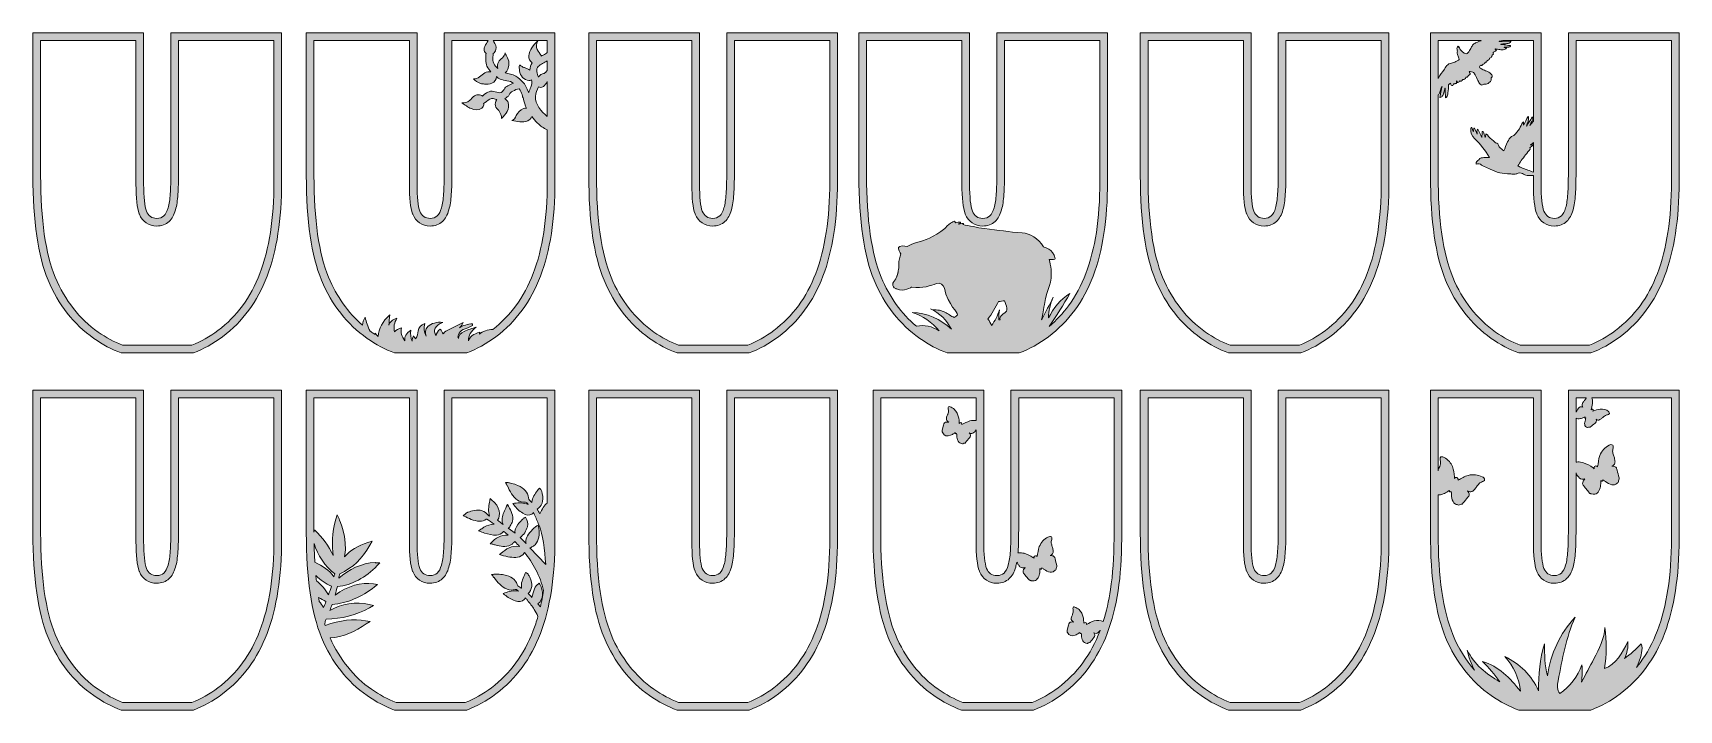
# Model space of a CAD drawing. Header units: millimetres. Extents: x 33 to 675, y -307 to -42.
import ezdxf

# ---------------------------------------------------------------- set-up
doc = ezdxf.new("R2010")
doc.units = ezdxf.units.MM
doc.header["$MEASUREMENT"] = 0
for name, color, linetype in [('Layer 1', 7, 'Continuous'), ('Layer 10', 7, 'Continuous'), ('Layer 11', 7, 'Continuous'), ('Layer 2', 7, 'Continuous'), ('Layer 3', 7, 'Continuous'), ('Layer 4', 7, 'Continuous'), ('Layer 5', 7, 'Continuous'), ('Layer 6', 7, 'Continuous'), ('Layer 7', 7, 'Continuous'), ('Layer 8', 7, 'Continuous'), ('Layer 9', 7, 'Continuous'), ('Layer12', 7, 'Continuous')]:
    doc.layers.add(name, color=color, linetype=linetype)

msp = doc.modelspace()

# ---------------------------------------------------------------- hatches: boundary and pattern name
at = {"layer": 'Layer 1'}
h = msp.add_hatch(color=1, dxfattribs=at)
h.dxf.hatch_style = 2
edge = h.paths.add_edge_path()
edge.add_spline(control_points=[(632.21, -181.58), (632.21, -181.58), (632.21, -236.28), (632.21, -236.28), (632.21, -239.46), (632.14, -242.18), (631.99, -244.42), (631.84, -246.67), (631.56, -248.51), (631.16, -249.93), (630.75, -251.36), (630.2, -252.4), (629.49, -253.06), (628.79, -253.72), (627.86, -254.05), (626.71, -254.05), (624.79, -254.05), (623.45, -253.12), (622.68, -251.25), (621.96, -249.28), (621.59, -245.77), (621.59, -240.72), (621.59, -240.72), (621.59, -181.58), (621.59, -181.58), (621.59, -181.58), (578.37, -181.58), (578.37, -181.58), (578.37, -181.58), (578.37, -237.35), (578.37, -237.35), (578.37, -255.01), (580.35, -268.63), (584.31, -278.23), (588.36, -287.88), (594.29, -295.45), (602.09, -300.93), (605.6, -303.38), (609.19, -305.25), (612.86, -306.61), (612.86, -306.61), (641, -306.61), (641, -306.61), (644.96, -305.14), (648.77, -303.04), (652.42, -300.27), (656.34, -297.31), (659.74, -293.87), (662.62, -289.95), (665.5, -286.03), (667.88, -281.59), (669.78, -276.63), (671.68, -271.66), (673.09, -266.11), (674.03, -259.97), (674.97, -253.83), (675.44, -247.06), (675.44, -239.65), (675.44, -239.65), (675.44, -181.58), (675.44, -181.58), (675.44, -181.58), (632.21, -181.58), (632.21, -181.58)], knot_values=[0, 0, 0, 0, 1, 1, 1, 2, 2, 2, 3, 3, 3, 4, 4, 4, 5, 5, 5, 6, 6, 6, 7, 7, 7, 8, 8, 8, 9, 9, 9, 10, 10, 10, 11, 11, 11, 12, 12, 12, 13, 13, 13, 14, 14, 14, 15, 15, 15, 16, 16, 16, 17, 17, 17, 18, 18, 18, 19, 19, 19, 20, 20, 20, 21, 21, 21, 21], degree=3, periodic=1)
edge = h.paths.add_edge_path()
edge.add_spline(control_points=[(639.17, -184.58), (639.16, -184.64), (639.15, -184.69), (639.13, -184.75), (639.11, -184.81), (639.09, -184.88), (639.05, -184.93), (638.91, -185.14), (638.76, -185.34), (638.62, -185.55), (638.57, -185.61), (638.53, -185.68), (638.48, -185.74), (638.36, -185.87), (638.21, -185.98), (638.12, -186.12), (637.96, -186.34), (637.81, -186.57), (637.69, -186.81), (637.39, -187.4), (637.6, -187.84), (637.92, -188.25), (637.49, -188.11), (636.97, -187.98), (636.53, -188.28), (636.29, -188.45), (636.12, -188.72), (635.97, -188.97), (635.97, -188.97), (635.21, -190.22), (635.21, -190.22), (635.21, -190.22), (635.21, -184.58), (635.21, -184.58), (635.21, -184.58), (639.17, -184.58), (639.17, -184.58)], knot_values=[0, 0, 0, 0, 1, 1, 1, 2, 2, 2, 3, 3, 3, 4, 4, 4, 5, 5, 5, 6, 6, 6, 7, 7, 7, 8, 8, 8, 9, 9, 9, 10, 10, 10, 11, 11, 11, 12, 12, 12, 12], degree=3, periodic=1)
edge = h.paths.add_edge_path()
edge.add_spline(control_points=[(672.44, -239.65), (672.44, -246.87), (671.98, -253.55), (671.07, -259.52), (670.17, -265.42), (668.79, -270.81), (666.98, -275.55), (665.18, -280.25), (662.9, -284.49), (660.2, -288.18), (659.76, -288.78), (659.3, -289.36), (658.83, -289.94), (659.73, -288.13), (660.4, -286.22), (660.79, -284.23), (661.02, -283.05), (661.13, -281.77), (660.59, -280.7), (658.66, -282.86), (656.47, -284.79), (654.09, -286.43), (655.15, -284.43), (655.62, -282.11), (655.44, -279.85), (653.36, -284.16), (650.83, -288.87), (646.29, -290.39), (647.17, -285.08), (647.23, -279.63), (646.47, -274.3), (646.32, -278.66), (644.24, -282.69), (642.2, -286.55), (640.59, -289.58), (638.99, -292.61), (637.39, -295.65), (637.6, -293.42), (637.66, -291.18), (637.54, -288.95), (635.82, -293.42), (632.78, -297.37), (628.9, -300.17), (627.67, -298.9), (627.91, -296.86), (628.23, -295.12), (629.8, -286.69), (631.39, -278.17), (634.84, -270.32), (629.01, -276.61), (625.18, -284.72), (624.03, -293.21), (622.91, -289.16), (622.91, -284.9), (622.91, -280.69), (621.17, -286.63), (620.39, -292.84), (620.61, -299.02), (617.96, -293.21), (613.18, -288.39), (607.39, -285.7), (610.8, -289.39), (612.99, -294.2), (613.53, -299.2), (609.6, -294.17), (604.87, -289.32), (598.72, -287.62), (601.2, -290.03), (603.45, -292.68), (605.43, -295.51), (600.21, -292.6), (595.38, -288.6), (592.73, -283.24), (593.28, -285.94), (594.24, -288.54), (595.55, -290.96), (592.13, -286.99), (589.3, -282.35), (587.09, -277.08), (583.29, -267.9), (581.37, -254.53), (581.37, -237.35), (581.37, -237.35), (581.37, -222.48), (581.37, -222.48), (581.99, -222.56), (582.68, -222.43), (583.38, -222.17), (584, -221.93), (584.58, -221.6), (585.14, -221.24), (585.32, -221.12), (585.56, -220.87), (585.8, -220.77), (585.77, -220.87), (585.75, -220.98), (585.77, -221.09), (585.8, -221.25), (585.92, -221.36), (586.09, -221.35), (586.15, -221.35), (586.2, -221.34), (586.25, -221.32), (586.29, -221.32), (586.32, -221.3), (586.36, -221.27), (586.39, -221.24), (586.42, -221.22), (586.45, -221.19), (586.57, -221.58), (586.55, -222.13), (586.56, -222.4), (586.59, -223.33), (586.72, -224.31), (587.19, -225.13), (587.4, -225.49), (587.7, -225.87), (588.07, -226.08), (588.5, -226.32), (589.01, -226.31), (589.45, -226.51), (589.72, -226.63), (589.76, -226.34), (589.96, -226.24), (590.21, -226.12), (590.49, -226.2), (590.74, -226.09), (590.87, -226.03), (590.96, -225.92), (591.05, -225.81), (591.69, -225.03), (592.33, -224.24), (592.98, -223.45), (593.22, -223.16), (593.47, -222.84), (593.51, -222.47), (593.58, -221.91), (593.2, -221.42), (592.85, -220.99), (593.02, -221.19), (593.85, -221.3), (594.13, -221.29), (594.54, -221.28), (594.92, -221.1), (595.2, -220.81), (595.58, -220.44), (595.98, -220.08), (596.24, -219.6), (596.35, -219.41), (596.48, -219.22), (596.62, -219.04), (596.79, -218.82), (597, -218.63), (597.14, -218.4), (597.42, -217.95), (597.85, -217.73), (598.31, -217.54), (598.6, -217.42), (598.89, -217.3), (599.14, -217.13), (599.65, -216.79), (599.65, -216.33), (599.24, -215.9), (599.06, -215.72), (598.84, -215.56), (598.6, -215.44), (596.93, -214.59), (594.98, -214.43), (593.16, -214.89), (591.67, -215.27), (590.52, -216.15), (589.15, -216.74), (589.23, -216.48), (589.21, -216.19), (589, -215.95), (588.78, -215.67), (588.4, -215.6), (588.09, -215.79), (587.95, -215.87), (587.85, -215.99), (587.78, -216.12), (587.79, -215.92), (587.79, -215.71), (587.78, -215.5), (587.7, -214.11), (587.45, -212.76), (586.94, -211.45), (586.66, -210.74), (586.28, -210.08), (585.78, -209.51), (585.18, -208.83), (584.45, -208.32), (583.67, -207.89), (583.4, -207.73), (583.06, -207.67), (582.75, -207.61), (582.45, -207.56), (582.25, -207.73), (582.22, -208.03), (582.19, -208.32), (582.15, -208.62), (582.22, -208.89), (582.31, -209.2), (582.31, -209.49), (582.32, -209.8), (582.32, -209.92), (582.35, -210.04), (582.35, -210.16), (582.36, -210.25), (582.36, -210.35), (582.33, -210.44), (582.23, -210.77), (582.12, -211.1), (582.01, -211.43), (581.98, -211.54), (581.95, -211.65), (581.9, -211.75), (581.79, -211.96), (581.63, -212.15), (581.55, -212.38), (581.48, -212.6), (581.42, -212.83), (581.37, -213.07), (581.37, -213.07), (581.37, -184.58), (581.37, -184.58), (581.37, -184.58), (618.59, -184.58), (618.59, -184.58), (618.59, -184.58), (618.59, -240.72), (618.59, -240.72), (618.59, -246.17), (619.01, -249.96), (619.87, -252.29), (619.87, -252.29), (619.89, -252.34), (619.89, -252.34), (619.89, -252.34), (619.91, -252.39), (619.91, -252.39), (621.14, -255.39), (623.56, -257.05), (626.71, -257.05), (628.61, -257.05), (630.28, -256.43), (631.54, -255.25), (632.66, -254.2), (633.48, -252.73), (634.04, -250.75), (634.51, -249.11), (634.81, -247.11), (634.98, -244.62), (635.13, -242.32), (635.21, -239.51), (635.21, -236.28), (635.21, -236.28), (635.21, -213.93), (635.21, -213.93), (635.21, -213.93), (635.22, -213.94), (635.22, -213.94), (635.28, -214.04), (635.36, -214.13), (635.4, -214.23), (635.51, -214.46), (635.57, -214.71), (635.71, -214.92), (635.93, -215.24), (636.17, -215.56), (636.44, -215.84), (637.1, -216.54), (637.89, -216.47), (638.71, -216.22), (638.21, -216.75), (637.67, -217.41), (637.8, -218.16), (637.88, -218.59), (638.15, -218.95), (638.42, -219.28), (638.42, -219.28), (640.18, -221.49), (640.18, -221.49), (640.31, -221.67), (640.45, -221.84), (640.64, -221.95), (640.75, -222.01), (640.88, -222.04), (641, -222.08), (641.1, -222.11), (641.21, -222.14), (641.31, -222.16), (643.15, -222.67), (644.17, -221.46), (644.63, -219.74), (644.81, -219.08), (644.88, -218.4), (644.91, -217.72), (644.92, -217.5), (644.85, -217.14), (644.92, -216.88), (644.98, -216.97), (645.06, -217.05), (645.16, -217.11), (645.3, -217.19), (645.46, -217.16), (645.55, -217.02), (645.58, -216.97), (645.6, -216.93), (645.62, -216.88), (645.64, -216.84), (645.65, -216.8), (645.64, -216.75), (645.64, -216.71), (645.64, -216.67), (645.63, -216.62), (646.02, -216.78), (646.44, -217.15), (646.66, -217.32), (647.43, -217.89), (648.29, -218.42), (649.22, -218.56), (649.64, -218.63), (650.11, -218.63), (650.5, -218.46), (650.94, -218.28), (651.23, -217.85), (651.65, -217.62), (651.91, -217.48), (651.69, -217.27), (651.73, -217.04), (651.78, -216.76), (652.01, -216.59), (652.06, -216.31), (652.09, -216.17), (652.05, -216.03), (652.02, -215.89), (651.76, -214.86), (651.5, -213.84), (651.25, -212.81), (651.15, -212.43), (651.04, -212.02), (650.77, -211.74), (650.37, -211.33), (649.75, -211.32), (649.2, -211.33), (649.46, -211.32), (650.03, -210.72), (650.19, -210.49), (650.42, -210.15), (650.49, -209.73), (650.42, -209.31), (650.34, -208.77), (650.28, -208.22), (650.06, -207.7), (649.96, -207.48), (649.89, -207.25), (649.83, -207.03), (649.75, -206.75), (649.72, -206.46), (649.62, -206.2), (649.42, -205.68), (649.49, -205.19), (649.61, -204.69), (649.68, -204.39), (649.75, -204.07), (649.76, -203.76), (649.78, -203.13), (649.42, -202.84), (648.83, -202.89), (648.58, -202.92), (648.32, -203), (648.1, -203.11), (646.43, -203.91), (645.17, -205.39), (644.49, -207.15), (643.93, -208.6), (643.95, -210.1), (643.64, -211.59), (643.47, -211.35), (643.23, -211.19), (642.91, -211.19), (642.56, -211.2), (642.28, -211.46), (642.25, -211.83), (642.24, -211.99), (642.27, -212.15), (642.34, -212.29), (642.18, -212.16), (642.01, -212.02), (641.84, -211.9), (640.68, -211.07), (639.45, -210.4), (638.11, -209.97), (637.37, -209.73), (636.62, -209.62), (635.86, -209.66), (635.64, -209.67), (635.42, -209.7), (635.21, -209.73), (635.21, -209.73), (635.21, -192.51), (635.21, -192.51), (635.61, -192.84), (636.24, -192.88), (636.94, -192.73), (637.38, -192.65), (637.82, -192.49), (638.24, -192.31), (638.38, -192.25), (638.59, -192.11), (638.77, -192.08), (638.72, -192.14), (638.68, -192.21), (638.67, -192.28), (638.65, -192.39), (638.7, -192.47), (638.81, -192.49), (638.84, -192.49), (638.87, -192.49), (638.91, -192.48), (638.93, -192.49), (638.96, -192.48), (638.99, -192.46), (639.02, -192.45), (639.04, -192.44), (639.07, -192.42), (639.05, -192.69), (638.9, -193.05), (638.85, -193.22), (638.65, -193.84), (638.5, -194.5), (638.6, -195.08), (638.64, -195.35), (638.73, -195.62), (638.91, -195.8), (639.12, -196.01), (639.44, -196.05), (639.66, -196.23), (639.8, -196.34), (639.89, -196.15), (640.04, -196.11), (640.22, -196.06), (640.38, -196.14), (640.56, -196.09), (640.65, -196.07), (640.73, -196.01), (640.81, -195.94), (641.39, -195.5), (641.97, -195.05), (642.56, -194.6), (642.77, -194.43), (643, -194.25), (643.12, -194.01), (643.29, -193.66), (643.17, -193.29), (643.06, -192.97), (643.11, -193.12), (643.6, -193.28), (643.78, -193.31), (644.03, -193.35), (644.3, -193.27), (644.55, -193.11), (644.87, -192.9), (645.2, -192.71), (645.47, -192.43), (645.59, -192.31), (645.71, -192.2), (645.84, -192.1), (645.99, -191.97), (646.17, -191.87), (646.31, -191.73), (646.59, -191.47), (646.9, -191.37), (647.24, -191.29), (647.44, -191.25), (647.65, -191.2), (647.84, -191.11), (648.23, -190.94), (648.34, -190.65), (648.19, -190.32), (648.13, -190.18), (648.02, -190.05), (647.91, -189.95), (647.08, -189.21), (645.91, -188.9), (644.68, -189.01), (643.67, -189.1), (642.75, -189.55), (641.77, -189.79), (641.89, -189.63), (641.94, -189.44), (641.87, -189.26), (641.79, -189.05), (641.58, -188.96), (641.34, -189.05), (641.24, -189.09), (641.15, -189.16), (641.08, -189.24), (641.13, -189.1), (641.18, -188.97), (641.22, -188.83), (641.5, -187.91), (641.66, -187), (641.65, -186.09), (641.65, -185.59), (641.57, -185.12), (641.39, -184.69), (641.38, -184.65), (641.36, -184.62), (641.34, -184.58), (641.34, -184.58), (672.44, -184.58), (672.44, -184.58), (672.44, -184.58), (672.44, -239.65), (672.44, -239.65)], knot_values=[0, 0, 0, 0, 1, 1, 1, 2, 2, 2, 3, 3, 3, 4, 4, 4, 5, 5, 5, 6, 6, 6, 7, 7, 7, 8, 8, 8, 9, 9, 9, 10, 10, 10, 11, 11, 11, 12, 12, 12, 13, 13, 13, 14, 14, 14, 15, 15, 15, 16, 16, 16, 17, 17, 17, 18, 18, 18, 19, 19, 19, 20, 20, 20, 21, 21, 21, 22, 22, 22, 23, 23, 23, 24, 24, 24, 25, 25, 25, 26, 26, 26, 27, 27, 27, 28, 28, 28, 29, 29, 29, 30, 30, 30, 31, 31, 31, 32, 32, 32, 33, 33, 33, 34, 34, 34, 35, 35, 35, 36, 36, 36, 37, 37, 37, 38, 38, 38, 39, 39, 39, 40, 40, 40, 41, 41, 41, 42, 42, 42, 43, 43, 43, 44, 44, 44, 45, 45, 45, 46, 46, 46, 47, 47, 47, 48, 48, 48, 49, 49, 49, 50, 50, 50, 51, 51, 51, 52, 52, 52, 53, 53, 53, 54, 54, 54, 55, 55, 55, 56, 56, 56, 57, 57, 57, 58, 58, 58, 59, 59, 59, 60, 60, 60, 61, 61, 61, 62, 62, 62, 63, 63, 63, 64, 64, 64, 65, 65, 65, 66, 66, 66, 67, 67, 67, 68, 68, 68, 69, 69, 69, 70, 70, 70, 71, 71, 71, 72, 72, 72, 73, 73, 73, 74, 74, 74, 75, 75, 75, 76, 76, 76, 77, 77, 77, 78, 78, 78, 79, 79, 79, 80, 80, 80, 81, 81, 81, 82, 82, 82, 83, 83, 83, 84, 84, 84, 85, 85, 85, 86, 86, 86, 87, 87, 87, 88, 88, 88, 89, 89, 89, 90, 90, 90, 91, 91, 91, 92, 92, 92, 93, 93, 93, 94, 94, 94, 95, 95, 95, 96, 96, 96, 97, 97, 97, 98, 98, 98, 99, 99, 99, 100, 100, 100, 101, 101, 101, 102, 102, 102, 103, 103, 103, 104, 104, 104, 105, 105, 105, 106, 106, 106, 107, 107, 107, 108, 108, 108, 109, 109, 109, 110, 110, 110, 111, 111, 111, 112, 112, 112, 113, 113, 113, 114, 114, 114, 115, 115, 115, 116, 116, 116, 117, 117, 117, 118, 118, 118, 119, 119, 119, 120, 120, 120, 121, 121, 121, 122, 122, 122, 123, 123, 123, 124, 124, 124, 125, 125, 125, 126, 126, 126, 127, 127, 127, 128, 128, 128, 129, 129, 129, 130, 130, 130, 131, 131, 131, 132, 132, 132, 133, 133, 133, 134, 134, 134, 135, 135, 135, 136, 136, 136, 137, 137, 137, 138, 138, 138, 139, 139, 139, 140, 140, 140, 141, 141, 141, 142, 142, 142, 143, 143, 143, 144, 144, 144, 145, 145, 145, 146, 146, 146, 147, 147, 147, 148, 148, 148, 149, 149, 149, 150, 150, 150, 151, 151, 151, 152, 152, 152, 153, 153, 153, 154, 154, 154, 155, 155, 155, 156, 156, 156, 157, 157, 157, 158, 158, 158, 159, 159, 159, 160, 160, 160, 161, 161, 161, 162, 162, 162, 163, 163, 163, 164, 164, 164, 165, 165, 165, 166, 166, 166, 167, 167, 167, 168, 168, 168, 169, 169, 169, 170, 170, 170, 171, 171, 171, 172, 172, 172, 172], degree=3, periodic=1)
at = {"layer": 'Layer 10'}
h = msp.add_hatch(color=2, dxfattribs=at)
h.dxf.hatch_style = 2
edge = h.paths.add_edge_path()
edge.add_spline(control_points=[(346.87, -42.01), (346.87, -42.01), (303.64, -42.01), (303.64, -42.01), (303.64, -42.01), (303.64, -96.71), (303.64, -96.71), (303.64, -99.89), (303.56, -102.6), (303.41, -104.85), (303.26, -107.1), (302.99, -108.94), (302.58, -110.36), (302.18, -111.79), (301.62, -112.83), (300.92, -113.49), (300.22, -114.14), (299.29, -114.47), (298.14, -114.47), (296.22, -114.47), (294.88, -113.54), (294.11, -111.68), (293.38, -109.7), (293.02, -106.2), (293.02, -101.15), (293.02, -101.15), (293.02, -42.01), (293.02, -42.01), (293.02, -42.01), (249.79, -42.01), (249.79, -42.01), (249.79, -42.01), (249.79, -97.78), (249.79, -97.78), (249.79, -115.43), (251.78, -129.06), (255.74, -138.66), (259.79, -148.31), (265.72, -155.87), (273.52, -161.36), (277.02, -163.81), (280.62, -165.68), (284.28, -167.04), (284.28, -167.04), (312.42, -167.04), (312.42, -167.04), (316.39, -165.56), (320.2, -163.47), (323.84, -160.7), (327.77, -157.74), (331.17, -154.3), (334.04, -150.38), (336.92, -146.46), (339.31, -142.01), (341.21, -137.05), (343.1, -132.09), (344.52, -126.54), (345.46, -120.4), (346.4, -114.25), (346.87, -107.48), (346.87, -100.08), (346.87, -100.08), (346.87, -42.01), (346.87, -42.01), (346.87, -42.01), (346.87, -42.01), (346.87, -42.01)], knot_values=[0, 0, 0, 0, 1, 1, 1, 2, 2, 2, 3, 3, 3, 4, 4, 4, 5, 5, 5, 6, 6, 6, 7, 7, 7, 8, 8, 8, 9, 9, 9, 10, 10, 10, 11, 11, 11, 12, 12, 12, 13, 13, 13, 14, 14, 14, 15, 15, 15, 16, 16, 16, 17, 17, 17, 18, 18, 18, 19, 19, 19, 20, 20, 20, 21, 21, 21, 22, 22, 22, 22], degree=3, periodic=1)
edge = h.paths.add_edge_path()
edge.add_spline(control_points=[(343.87, -45.01), (343.87, -45.01), (343.87, -100.08), (343.87, -100.08), (343.87, -107.29), (343.4, -113.98), (342.49, -119.94), (341.59, -125.84), (340.22, -131.24), (338.4, -135.98), (336.61, -140.67), (334.33, -144.92), (331.63, -148.6), (328.93, -152.27), (325.71, -155.53), (322.03, -158.31), (318.83, -160.74), (315.42, -162.66), (311.87, -164.04), (311.87, -164.04), (284.83, -164.04), (284.83, -164.04), (281.52, -162.77), (278.3, -161.04), (275.24, -158.9), (267.95, -153.78), (262.32, -146.57), (258.51, -137.51), (254.72, -128.33), (252.79, -114.96), (252.79, -97.78), (252.79, -97.78), (252.79, -45.01), (252.79, -45.01), (252.79, -45.01), (290.02, -45.01), (290.02, -45.01), (290.02, -45.01), (290.02, -101.15), (290.02, -101.15), (290.02, -106.6), (290.44, -110.38), (291.29, -112.71), (291.29, -112.71), (291.31, -112.77), (291.31, -112.77), (291.31, -112.77), (291.34, -112.82), (291.34, -112.82), (292.57, -115.82), (294.99, -117.47), (298.14, -117.47), (300.04, -117.47), (301.71, -116.85), (302.97, -115.68), (304.09, -114.63), (304.9, -113.16), (305.47, -111.18), (305.93, -109.54), (306.24, -107.54), (306.41, -105.05), (306.56, -102.75), (306.64, -99.94), (306.64, -96.71), (306.64, -96.71), (306.64, -45.01), (306.64, -45.01), (306.64, -45.01), (343.87, -45.01), (343.87, -45.01)], knot_values=[0, 0, 0, 0, 0.352778, 0.352778, 0.352778, 0.705556, 0.705556, 0.705556, 1.058333, 1.058333, 1.058333, 1.411111, 1.411111, 1.411111, 1.763889, 1.763889, 1.763889, 2.116667, 2.116667, 2.116667, 2.469444, 2.469444, 2.469444, 2.822222, 2.822222, 2.822222, 3.175, 3.175, 3.175, 3.527778, 3.527778, 3.527778, 3.880556, 3.880556, 3.880556, 4.233333, 4.233333, 4.233333, 4.586111, 4.586111, 4.586111, 4.938889, 4.938889, 4.938889, 5.291667, 5.291667, 5.291667, 5.644444, 5.644444, 5.644444, 5.997222, 5.997222, 5.997222, 6.35, 6.35, 6.35, 6.702778, 6.702778, 6.702778, 7.055556, 7.055556, 7.055556, 7.408333, 7.408333, 7.408333, 7.761111, 7.761111, 7.761111, 8.113889, 8.113889, 8.113889, 8.113889], degree=3, periodic=0)
edge.add_line((343.87, -45.01), (343.87, -45.01))
at = {"layer": 'Layer 11'}
h = msp.add_hatch(color=1, dxfattribs=at)
h.dxf.hatch_style = 2
edge = h.paths.add_edge_path()
edge.add_spline(control_points=[(193.35, -42.01), (193.35, -42.01), (193.35, -96.71), (193.35, -96.71), (193.35, -99.89), (193.28, -102.6), (193.13, -104.85), (192.98, -107.1), (192.7, -108.94), (192.3, -110.36), (191.89, -111.79), (191.34, -112.83), (190.64, -113.49), (189.93, -114.14), (189, -114.47), (187.85, -114.47), (185.94, -114.47), (184.59, -113.54), (183.83, -111.68), (183.1, -109.7), (182.74, -106.2), (182.74, -101.15), (182.74, -101.15), (182.74, -42.01), (182.74, -42.01), (182.74, -42.01), (139.51, -42.01), (139.51, -42.01), (139.51, -42.01), (139.51, -97.78), (139.51, -97.78), (139.51, -115.43), (141.49, -129.06), (145.46, -138.66), (149.51, -148.31), (155.43, -155.87), (163.23, -161.36), (166.74, -163.81), (170.33, -165.68), (174, -167.04), (174, -167.04), (202.14, -167.04), (202.14, -167.04), (206.1, -165.56), (209.91, -163.47), (213.56, -160.7), (217.48, -157.74), (220.88, -154.3), (223.76, -150.38), (226.64, -146.46), (229.03, -142.01), (230.92, -137.05), (232.82, -132.09), (234.24, -126.54), (235.18, -120.4), (236.11, -114.25), (236.58, -107.48), (236.58, -100.08), (236.58, -100.08), (236.58, -42.01), (236.58, -42.01), (236.58, -42.01), (193.35, -42.01), (193.35, -42.01)], knot_values=[0, 0, 0, 0, 1, 1, 1, 2, 2, 2, 3, 3, 3, 4, 4, 4, 5, 5, 5, 6, 6, 6, 7, 7, 7, 8, 8, 8, 9, 9, 9, 10, 10, 10, 11, 11, 11, 12, 12, 12, 13, 13, 13, 14, 14, 14, 15, 15, 15, 16, 16, 16, 17, 17, 17, 18, 18, 18, 19, 19, 19, 20, 20, 20, 21, 21, 21, 21], degree=3, periodic=1)
edge = h.paths.add_edge_path()
edge.add_spline(control_points=[(233.58, -56.64), (233.45, -56.88), (233.24, -57.1), (233.05, -57.29), (232.78, -57.54), (232.51, -57.81), (232.17, -57.94), (231.92, -58.04), (231.65, -58.06), (231.4, -58.16), (231.21, -58.24), (231.03, -58.36), (230.87, -58.49), (230.58, -58.72), (230.32, -59), (230.11, -59.31), (229.87, -58.6), (229.6, -57.89), (229.49, -57.13), (229.25, -55.36), (230.47, -54.72), (231.78, -53.95), (232.38, -53.59), (232.99, -53.3), (233.58, -52.98), (233.58, -52.98), (233.58, -56.64), (233.58, -56.64)], knot_values=[0, 0, 0, 0, 1, 1, 1, 2, 2, 2, 3, 3, 3, 4, 4, 4, 5, 5, 5, 6, 6, 6, 7, 7, 7, 8, 8, 8, 9, 9, 9, 9], degree=3, periodic=1)
edge = h.paths.add_edge_path()
edge.add_spline(control_points=[(230.12, -63.07), (230.14, -63.08), (230.15, -63.09), (230.17, -63.1), (230.68, -63.39), (231.32, -63.4), (231.84, -63.13), (232.23, -62.92), (232.53, -62.58), (232.81, -62.22), (233.1, -61.85), (233.38, -61.46), (233.58, -61.04), (233.58, -61.04), (233.58, -74.67), (233.58, -74.67), (231.32, -72.85), (228.69, -69.81), (228.96, -66.8), (229.08, -65.46), (229.71, -64.29), (230.12, -63.07)], knot_values=[0, 0, 0, 0, 1, 1, 1, 2, 2, 2, 3, 3, 3, 4, 4, 4, 5, 5, 5, 6, 6, 6, 7, 7, 7, 7], degree=3, periodic=1)
edge = h.paths.add_edge_path()
edge.add_spline(control_points=[(233.58, -49.66), (233.35, -49.84), (233.12, -50.02), (232.85, -50.19), (232.32, -50.53), (231.77, -50.83), (231.21, -51.12), (231.19, -51.05), (231.17, -50.97), (231.15, -50.89), (230.88, -50.01), (230.13, -49.37), (229.7, -48.55), (229.16, -47.5), (229.21, -46.17), (229.84, -45.17), (228.26, -46.79), (226.53, -48.62), (226.33, -50.99), (226.25, -52.08), (226.83, -53.16), (227.74, -53.66), (227.14, -54.49), (226.82, -55.45), (226.77, -56.51), (226.23, -56.15), (225.6, -55.93), (224.99, -55.71), (224.58, -55.55), (224.16, -55.4), (223.77, -55.19), (223.43, -55.01), (223.05, -54.59), (222.68, -54.56), (222.62, -55.3), (222.66, -56.12), (222.76, -56.85), (222.89, -57.79), (223.26, -58.71), (223.9, -59.41), (224.53, -60.11), (225.44, -60.59), (226.38, -60.61), (226.75, -60.62), (227.13, -60.56), (227.44, -60.39), (227.63, -61.28), (227.67, -62.14), (227.19, -63.2), (226.84, -63.98), (226.56, -64.62), (226.38, -65.33), (226.33, -65.18), (226.26, -65.05), (226.18, -64.95), (225.82, -64.06), (224.63, -61.65), (224.22, -61.44), (223.4, -60.48), (222.36, -59.61), (221.29, -58.94), (220.02, -58.15), (218.54, -58.04), (217.13, -57.64), (218.03, -57.01), (218.59, -55.42), (218.64, -54.6), (218.71, -53.6), (218.51, -52.59), (218.06, -51.7), (217.73, -51.05), (217.28, -50.46), (217.14, -49.74), (217.11, -50.51), (216.6, -51.18), (216.06, -51.71), (215.51, -52.25), (214.89, -52.74), (214.51, -53.41), (214.11, -54.11), (214.07, -55.09), (214.33, -55.96), (214, -55.66), (213.68, -55.36), (213.38, -55.06), (212.05, -53.74), (212.38, -51.86), (212.43, -50.11), (212.99, -49.78), (213.43, -49.25), (213.56, -48.56), (213.77, -47.48), (213.34, -46.38), (212.77, -45.44), (212.69, -45.3), (212.59, -45.15), (212.5, -45.01), (212.5, -45.01), (233.58, -45.01), (233.58, -45.01), (233.58, -45.01), (233.58, -49.66), (233.58, -49.66)], knot_values=[0, 0, 0, 0, 1, 1, 1, 2, 2, 2, 3, 3, 3, 4, 4, 4, 5, 5, 5, 6, 6, 6, 7, 7, 7, 8, 8, 8, 9, 9, 9, 10, 10, 10, 11, 11, 11, 12, 12, 12, 13, 13, 13, 14, 14, 14, 15, 15, 15, 16, 16, 16, 17, 17, 17, 18, 18, 18, 19, 19, 19, 20, 20, 20, 21, 21, 21, 22, 22, 22, 23, 23, 23, 24, 24, 24, 25, 25, 25, 26, 26, 26, 27, 27, 27, 28, 28, 28, 29, 29, 29, 30, 30, 30, 31, 31, 31, 32, 32, 32, 33, 33, 33, 34, 34, 34, 34], degree=3, periodic=1)
edge = h.paths.add_edge_path()
edge.add_spline(control_points=[(232.21, -119.94), (231.31, -125.84), (229.93, -131.24), (228.12, -135.98), (226.33, -140.67), (224.05, -144.92), (221.34, -148.6), (218.8, -152.07), (215.77, -155.17), (212.35, -157.84), (211.34, -157.92), (210.36, -158.09), (209.47, -158.37), (208.47, -158.7), (207.63, -159.19), (207.07, -159.77), (207.12, -159.51), (207.18, -159.25), (207.23, -158.99), (204.9, -159.53), (203.17, -160.84), (202.88, -162.27), (202.72, -160.38), (203.81, -158.46), (205.87, -156.99), (204.22, -157.46), (202.55, -157.94), (201.2, -158.65), (199.84, -159.36), (198.83, -160.36), (198.88, -161.41), (198.28, -159.99), (199.39, -158.4), (201.52, -157.61), (202.88, -157.11), (204.89, -156.57), (204.45, -155.68), (202.5, -155.79), (200.64, -156.35), (199.36, -157.2), (200.03, -156.6), (200.5, -155.92), (200.73, -155.22), (198.65, -156.26), (196.57, -157.29), (194.49, -158.33), (193.79, -158.67), (193.05, -159.16), (192.98, -159.64), (192.7, -158.99), (192.29, -158.36), (191.74, -157.76), (190.87, -158.49), (190.34, -159.35), (190.24, -160.23), (188.67, -158.51), (189.86, -156.14), (192.78, -155.16), (190.58, -154.79), (188.15, -155.56), (187.02, -156.69), (185.89, -157.83), (185.85, -159.23), (186.31, -160.51), (185.47, -158.92), (185.27, -157.22), (185.75, -155.58), (184.1, -156.13), (183.46, -157.3), (183.24, -158.39), (183.01, -159.47), (183.04, -160.61), (182.18, -161.58), (181.88, -161.18), (181.59, -160.77), (181.3, -160.37), (180.93, -161.03), (180.78, -161.74), (180.83, -162.43), (180.8, -162.45), (180.81, -162.44), (180.78, -162.46), (180.26, -161.06), (180.09, -159.62), (180.32, -158.2), (178.56, -159.27), (177.68, -160.8), (177.97, -162.27), (176.7, -160.73), (176.25, -158.97), (176.72, -157.3), (175.48, -157.58), (174.46, -158.15), (173.94, -158.85), (173.52, -157.05), (173.85, -155.19), (174.9, -153.48), (173.13, -154.01), (171.91, -155.09), (171.73, -156.23), (171.85, -154.88), (171.97, -153.54), (172.09, -152.19), (169.31, -154.69), (167.72, -157.61), (167.52, -160.57), (167.43, -160.52), (167.35, -160.47), (167.26, -160.41), (166.96, -160.05), (166.67, -159.68), (166.37, -159.32), (166.36, -159.49), (166.35, -159.66), (166.35, -159.83), (165.88, -159.53), (165.42, -159.22), (164.96, -158.9), (164.79, -158.78), (164.62, -158.65), (164.45, -158.53), (163.53, -156.76), (162.87, -154.95), (162.5, -153.11), (161.79, -154.08), (161.49, -155.11), (161.45, -156.16), (155.84, -151.31), (151.4, -145.06), (148.23, -137.51), (144.43, -128.33), (142.51, -114.96), (142.51, -97.78), (142.51, -97.78), (142.51, -45.01), (142.51, -45.01), (142.51, -45.01), (179.74, -45.01), (179.74, -45.01), (179.74, -45.01), (179.74, -101.15), (179.74, -101.15), (179.74, -106.6), (180.15, -110.38), (181.01, -112.71), (181.01, -112.71), (181.03, -112.77), (181.03, -112.77), (181.03, -112.77), (181.05, -112.82), (181.05, -112.82), (182.29, -115.82), (184.7, -117.47), (187.85, -117.47), (189.76, -117.47), (191.43, -116.85), (192.69, -115.68), (193.8, -114.63), (194.62, -113.16), (195.18, -111.18), (195.65, -109.54), (195.96, -107.54), (196.12, -105.05), (196.28, -102.75), (196.35, -99.94), (196.35, -96.71), (196.35, -96.71), (196.35, -45.01), (196.35, -45.01), (196.35, -45.01), (210.48, -45.01), (210.48, -45.01), (210.3, -45.4), (210.08, -45.78), (209.85, -46.14), (209.39, -46.87), (208.87, -47.63), (208.9, -48.48), (208.92, -49.06), (209.2, -49.63), (209.66, -49.98), (209.66, -49.98), (209.66, -49.98), (209.67, -49.98), (209.64, -51.64), (209.38, -53.52), (210.03, -55.07), (210.39, -55.9), (210.96, -56.57), (211.61, -57.18), (210.76, -57.11), (209.85, -57.3), (209.26, -57.61), (208.48, -58.01), (207.86, -58.64), (207.16, -59.16), (206.45, -59.67), (205.59, -60.08), (204.73, -59.91), (205.55, -60.66), (206.41, -61.43), (207.48, -61.76), (208, -61.92), (208.55, -61.96), (209.1, -61.99), (210.07, -62.04), (211.08, -62.04), (211.98, -61.67), (212.95, -61.27), (213.81, -60.19), (213.79, -59.1), (214.07, -59.36), (214.35, -59.6), (214.66, -59.78), (215.33, -60.18), (216.34, -60.38), (217.1, -60.56), (218.09, -60.81), (218.98, -60.8), (219.9, -61.33), (220.05, -61.42), (220.2, -61.52), (220.35, -61.62), (219.98, -61.78), (219.61, -61.95), (219.24, -62.14), (218.59, -62.47), (217.84, -62.75), (217.3, -63.25), (216.77, -63.75), (216.61, -64.5), (216.11, -64.96), (214.78, -66.15), (213.02, -64.5), (211.44, -64.83), (210.69, -64.99), (209.94, -65.34), (209.31, -65.78), (209.11, -65.91), (208.66, -66.38), (208.3, -66.68), (208.23, -66.62), (208.16, -66.55), (208.08, -66.5), (207.8, -66.32), (207.49, -66.23), (207.17, -66.19), (206.48, -66.09), (205.76, -66.23), (205.17, -66.59), (204.4, -67.06), (203.89, -67.86), (203.18, -68.44), (202.35, -69.12), (201.25, -69.45), (200.18, -69.35), (201.42, -70.09), (202.54, -71.04), (203.86, -71.6), (205.19, -72.17), (206.84, -72.29), (207.99, -71.42), (208.42, -71.09), (208.77, -70.61), (208.79, -70.07), (208.79, -69.89), (208.76, -69.73), (208.73, -69.56), (209.63, -69.22), (210.19, -68.43), (211.11, -67.9), (212.01, -67.39), (212.94, -67.81), (213.91, -68.09), (213.35, -68.79), (213.07, -69.76), (213.31, -70.53), (213.54, -71.25), (214.16, -71.78), (214.63, -72.38), (215.31, -73.26), (215.71, -74.35), (215.76, -75.46), (216.57, -74.6), (217.39, -73.73), (217.93, -72.68), (218.48, -71.63), (218.72, -70.37), (218.33, -69.26), (218.13, -68.69), (217.63, -68.09), (217.03, -67.68), (217.72, -67.32), (218.35, -66.82), (218.7, -66.26), (219.22, -65.43), (219.2, -65.26), (220.13, -64.79), (220.97, -64.37), (221.74, -63.86), (222.63, -63.89), (223.07, -64.55), (223.45, -65.34), (223.76, -66.13), (223.77, -66.17), (223.77, -66.21), (223.77, -66.25), (223.88, -66.74), (224.05, -67.24), (224.27, -67.74), (224.29, -67.82), (224.31, -67.9), (224.33, -67.98), (224.6, -69.28), (224.95, -70.35), (225.51, -71.42), (225.07, -71.41), (224.63, -71.47), (224.28, -71.6), (223.02, -72.05), (222.08, -73.15), (221.47, -74.34), (221.05, -75.14), (220.61, -76.13), (219.71, -76.28), (220.77, -76.38), (221.82, -76.63), (222.88, -76.74), (223.94, -76.85), (225.06, -76.81), (226.02, -76.35), (226.75, -76), (227.3, -75.4), (227.59, -74.69), (228.22, -75.62), (228.9, -76.52), (229.76, -77.22), (230.36, -77.71), (230.86, -78.32), (231.52, -78.73), (232.18, -79.13), (232.89, -79.5), (233.58, -79.86), (233.58, -79.86), (233.58, -100.08), (233.58, -100.08), (233.58, -107.29), (233.12, -113.98), (232.21, -119.94)], knot_values=[0, 0, 0, 0, 1, 1, 1, 2, 2, 2, 3, 3, 3, 4, 4, 4, 5, 5, 5, 6, 6, 6, 7, 7, 7, 8, 8, 8, 9, 9, 9, 10, 10, 10, 11, 11, 11, 12, 12, 12, 13, 13, 13, 14, 14, 14, 15, 15, 15, 16, 16, 16, 17, 17, 17, 18, 18, 18, 19, 19, 19, 20, 20, 20, 21, 21, 21, 22, 22, 22, 23, 23, 23, 24, 24, 24, 25, 25, 25, 26, 26, 26, 27, 27, 27, 28, 28, 28, 29, 29, 29, 30, 30, 30, 31, 31, 31, 32, 32, 32, 33, 33, 33, 34, 34, 34, 35, 35, 35, 36, 36, 36, 37, 37, 37, 38, 38, 38, 39, 39, 39, 40, 40, 40, 41, 41, 41, 42, 42, 42, 43, 43, 43, 44, 44, 44, 45, 45, 45, 46, 46, 46, 47, 47, 47, 48, 48, 48, 49, 49, 49, 50, 50, 50, 51, 51, 51, 52, 52, 52, 53, 53, 53, 54, 54, 54, 55, 55, 55, 56, 56, 56, 57, 57, 57, 58, 58, 58, 59, 59, 59, 60, 60, 60, 61, 61, 61, 62, 62, 62, 63, 63, 63, 64, 64, 64, 65, 65, 65, 66, 66, 66, 67, 67, 67, 68, 68, 68, 69, 69, 69, 70, 70, 70, 71, 71, 71, 72, 72, 72, 73, 73, 73, 74, 74, 74, 75, 75, 75, 76, 76, 76, 77, 77, 77, 78, 78, 78, 79, 79, 79, 80, 80, 80, 81, 81, 81, 82, 82, 82, 83, 83, 83, 84, 84, 84, 85, 85, 85, 86, 86, 86, 87, 87, 87, 88, 88, 88, 89, 89, 89, 90, 90, 90, 91, 91, 91, 92, 92, 92, 93, 93, 93, 94, 94, 94, 95, 95, 95, 96, 96, 96, 97, 97, 97, 98, 98, 98, 99, 99, 99, 100, 100, 100, 101, 101, 101, 102, 102, 102, 103, 103, 103, 104, 104, 104, 105, 105, 105, 106, 106, 106, 107, 107, 107, 108, 108, 108, 109, 109, 109, 110, 110, 110, 111, 111, 111, 112, 112, 112, 113, 113, 113, 114, 114, 114, 115, 115, 115, 116, 116, 116, 116], degree=3, periodic=1)
at = {"layer": 'Layer 2'}
h = msp.add_hatch(color=2, dxfattribs=at)
h.dxf.hatch_style = 2
edge = h.paths.add_edge_path()
edge.add_spline(control_points=[(562.18, -181.58), (562.18, -181.58), (518.95, -181.58), (518.95, -181.58), (518.95, -181.58), (518.95, -236.28), (518.95, -236.28), (518.95, -239.46), (518.88, -242.18), (518.73, -244.42), (518.58, -246.67), (518.31, -248.51), (517.9, -249.93), (517.49, -251.36), (516.94, -252.4), (516.24, -253.06), (515.53, -253.72), (514.61, -254.05), (513.46, -254.05), (511.54, -254.05), (510.2, -253.12), (509.43, -251.25), (508.7, -249.28), (508.34, -245.77), (508.34, -240.72), (508.34, -240.72), (508.34, -181.58), (508.34, -181.58), (508.34, -181.58), (465.11, -181.58), (465.11, -181.58), (465.11, -181.58), (465.11, -237.35), (465.11, -237.35), (465.11, -255.01), (467.09, -268.63), (471.06, -278.23), (475.11, -287.88), (481.03, -295.45), (488.84, -300.93), (492.34, -303.38), (495.93, -305.25), (499.6, -306.61), (499.6, -306.61), (527.74, -306.61), (527.74, -306.61), (531.7, -305.14), (535.52, -303.04), (539.16, -300.27), (543.08, -297.31), (546.49, -293.87), (549.36, -289.95), (552.24, -286.03), (554.63, -281.59), (556.53, -276.63), (558.42, -271.66), (559.84, -266.11), (560.78, -259.97), (561.71, -253.83), (562.18, -247.06), (562.18, -239.65), (562.18, -239.65), (562.18, -181.58), (562.18, -181.58), (562.18, -181.58), (562.18, -181.58), (562.18, -181.58)], knot_values=[0, 0, 0, 0, 1, 1, 1, 2, 2, 2, 3, 3, 3, 4, 4, 4, 5, 5, 5, 6, 6, 6, 7, 7, 7, 8, 8, 8, 9, 9, 9, 10, 10, 10, 11, 11, 11, 12, 12, 12, 13, 13, 13, 14, 14, 14, 15, 15, 15, 16, 16, 16, 17, 17, 17, 18, 18, 18, 19, 19, 19, 20, 20, 20, 21, 21, 21, 22, 22, 22, 22], degree=3, periodic=1)
edge = h.paths.add_edge_path()
edge.add_spline(control_points=[(559.18, -184.58), (559.18, -184.58), (559.18, -239.65), (559.18, -239.65), (559.18, -246.87), (558.72, -253.55), (557.81, -259.52), (556.91, -265.42), (555.53, -270.81), (553.72, -275.55), (551.93, -280.25), (549.65, -284.49), (546.94, -288.18), (544.25, -291.84), (541.03, -295.11), (537.35, -297.88), (534.15, -300.31), (530.74, -302.23), (527.19, -303.61), (527.19, -303.61), (500.15, -303.61), (500.15, -303.61), (496.84, -302.34), (493.62, -300.61), (490.56, -298.48), (483.27, -293.35), (477.63, -286.15), (473.83, -277.08), (470.04, -267.9), (468.11, -254.53), (468.11, -237.35), (468.11, -237.35), (468.11, -184.58), (468.11, -184.58), (468.11, -184.58), (505.34, -184.58), (505.34, -184.58), (505.34, -184.58), (505.34, -240.72), (505.34, -240.72), (505.34, -246.17), (505.76, -249.96), (506.61, -252.29), (506.61, -252.29), (506.63, -252.34), (506.63, -252.34), (506.63, -252.34), (506.65, -252.39), (506.65, -252.39), (507.89, -255.39), (510.31, -257.05), (513.46, -257.05), (515.36, -257.05), (517.03, -256.43), (518.29, -255.25), (519.41, -254.2), (520.22, -252.73), (520.79, -250.75), (521.25, -249.11), (521.56, -247.11), (521.72, -244.62), (521.88, -242.32), (521.95, -239.51), (521.95, -236.28), (521.95, -236.28), (521.95, -184.58), (521.95, -184.58), (521.95, -184.58), (559.18, -184.58), (559.18, -184.58)], knot_values=[0, 0, 0, 0, 0.352778, 0.352778, 0.352778, 0.705556, 0.705556, 0.705556, 1.058333, 1.058333, 1.058333, 1.411111, 1.411111, 1.411111, 1.763889, 1.763889, 1.763889, 2.116667, 2.116667, 2.116667, 2.469444, 2.469444, 2.469444, 2.822222, 2.822222, 2.822222, 3.175, 3.175, 3.175, 3.527778, 3.527778, 3.527778, 3.880556, 3.880556, 3.880556, 4.233333, 4.233333, 4.233333, 4.586111, 4.586111, 4.586111, 4.938889, 4.938889, 4.938889, 5.291667, 5.291667, 5.291667, 5.644444, 5.644444, 5.644444, 5.997222, 5.997222, 5.997222, 6.35, 6.35, 6.35, 6.702778, 6.702778, 6.702778, 7.055556, 7.055556, 7.055556, 7.408333, 7.408333, 7.408333, 7.761111, 7.761111, 7.761111, 8.113889, 8.113889, 8.113889, 8.113889], degree=3, periodic=0)
edge.add_line((559.18, -184.58), (559.18, -184.58))
at = {"layer": 'Layer 3'}
h = msp.add_hatch(color=1, dxfattribs=at)
h.dxf.hatch_style = 2
edge = h.paths.add_edge_path()
edge.add_spline(control_points=[(414.62, -181.58), (414.62, -181.58), (414.62, -236.28), (414.62, -236.28), (414.62, -239.46), (414.54, -242.18), (414.39, -244.42), (414.24, -246.67), (413.97, -248.51), (413.56, -249.93), (413.16, -251.36), (412.6, -252.4), (411.9, -253.06), (411.2, -253.72), (410.27, -254.05), (409.12, -254.05), (407.2, -254.05), (405.86, -253.12), (405.09, -251.25), (404.36, -249.28), (404, -245.77), (404, -240.72), (404, -240.72), (404, -181.58), (404, -181.58), (404, -181.58), (360.77, -181.58), (360.77, -181.58), (360.77, -181.58), (360.77, -237.35), (360.77, -237.35), (360.77, -255.01), (362.76, -268.63), (366.72, -278.23), (370.77, -287.88), (376.7, -295.45), (384.5, -300.93), (388, -303.38), (391.6, -305.25), (395.26, -306.61), (395.26, -306.61), (423.4, -306.61), (423.4, -306.61), (427.37, -305.14), (431.18, -303.04), (434.82, -300.27), (438.75, -297.31), (442.15, -293.87), (445.02, -289.95), (447.9, -286.03), (450.29, -281.59), (452.19, -276.63), (454.08, -271.66), (455.5, -266.11), (456.44, -259.97), (457.38, -253.83), (457.85, -247.06), (457.85, -239.65), (457.85, -239.65), (457.85, -181.58), (457.85, -181.58), (457.85, -181.58), (414.62, -181.58), (414.62, -181.58)], knot_values=[0, 0, 0, 0, 1, 1, 1, 2, 2, 2, 3, 3, 3, 4, 4, 4, 5, 5, 5, 6, 6, 6, 7, 7, 7, 8, 8, 8, 9, 9, 9, 10, 10, 10, 11, 11, 11, 12, 12, 12, 13, 13, 13, 14, 14, 14, 15, 15, 15, 16, 16, 16, 17, 17, 17, 18, 18, 18, 19, 19, 19, 20, 20, 20, 21, 21, 21, 21], degree=3, periodic=1)
edge = h.paths.add_edge_path()
edge.add_spline(control_points=[(454.85, -239.65), (454.85, -246.87), (454.38, -253.55), (453.47, -259.52), (452.79, -263.96), (451.85, -268.12), (450.65, -271.93), (449.53, -271.52), (448.3, -271.48), (447.14, -271.78), (446.01, -272.06), (445.13, -272.73), (444.1, -273.18), (444.16, -272.97), (444.14, -272.76), (443.99, -272.57), (443.81, -272.36), (443.53, -272.31), (443.29, -272.45), (443.19, -272.51), (443.11, -272.6), (443.06, -272.7), (443.06, -272.55), (443.06, -272.39), (443.06, -272.24), (443, -271.18), (442.81, -270.16), (442.42, -269.17), (442.21, -268.63), (441.93, -268.13), (441.54, -267.69), (441.09, -267.18), (440.53, -266.79), (439.94, -266.46), (439.74, -266.35), (439.48, -266.3), (439.25, -266.26), (439.02, -266.22), (438.87, -266.35), (438.84, -266.57), (438.82, -266.79), (438.79, -267.02), (438.85, -267.22), (438.91, -267.46), (438.91, -267.68), (438.92, -267.91), (438.92, -268), (438.94, -268.09), (438.95, -268.19), (438.95, -268.26), (438.95, -268.33), (438.93, -268.4), (438.85, -268.65), (438.77, -268.9), (438.69, -269.15), (438.66, -269.23), (438.64, -269.32), (438.6, -269.39), (438.52, -269.55), (438.4, -269.7), (438.34, -269.87), (438.25, -270.14), (438.18, -270.42), (438.14, -270.7), (438.04, -271.4), (438.46, -271.84), (439, -272.22), (438.44, -272.15), (437.79, -272.11), (437.41, -272.52), (437.19, -272.75), (437.11, -273.07), (437.04, -273.38), (437.04, -273.38), (436.56, -275.38), (436.56, -275.38), (436.52, -275.53), (436.48, -275.69), (436.51, -275.85), (436.53, -275.95), (436.57, -276.03), (436.6, -276.12), (436.64, -276.2), (436.67, -276.27), (436.7, -276.34), (437.28, -277.66), (438.48, -277.76), (439.73, -277.29), (440.2, -277.11), (440.64, -276.86), (441.06, -276.58), (441.19, -276.49), (441.38, -276.3), (441.56, -276.23), (441.53, -276.3), (441.52, -276.38), (441.54, -276.47), (441.56, -276.59), (441.65, -276.67), (441.78, -276.67), (441.82, -276.66), (441.86, -276.66), (441.9, -276.64), (441.93, -276.64), (441.96, -276.63), (441.98, -276.6), (442.01, -276.59), (442.03, -276.57), (442.05, -276.54), (442.14, -276.84), (442.12, -277.26), (442.13, -277.46), (442.16, -278.16), (442.25, -278.91), (442.61, -279.53), (442.77, -279.81), (443, -280.09), (443.28, -280.25), (443.6, -280.44), (443.99, -280.42), (444.32, -280.58), (444.53, -280.67), (444.56, -280.45), (444.71, -280.37), (444.9, -280.28), (445.11, -280.34), (445.3, -280.26), (445.4, -280.21), (445.47, -280.13), (445.53, -280.05), (446.02, -279.45), (446.51, -278.86), (447, -278.26), (447.18, -278.04), (447.37, -277.8), (447.4, -277.51), (447.46, -277.09), (447.17, -276.72), (446.9, -276.4), (447.03, -276.55), (447.66, -276.63), (447.87, -276.62), (448.19, -276.62), (448.47, -276.48), (448.69, -276.26), (448.96, -275.98), (449.25, -275.72), (449.45, -275.37), (449.43, -275.43), (449.41, -275.49), (449.39, -275.55), (447.59, -280.25), (445.31, -284.49), (442.61, -288.18), (439.91, -291.84), (436.69, -295.11), (433.01, -297.88), (429.81, -300.31), (426.4, -302.23), (422.85, -303.61), (422.85, -303.61), (395.81, -303.61), (395.81, -303.61), (392.5, -302.34), (389.28, -300.61), (386.22, -298.48), (378.93, -293.35), (373.3, -286.15), (369.49, -277.08), (365.7, -267.9), (363.77, -254.53), (363.77, -237.35), (363.77, -237.35), (363.77, -184.58), (363.77, -184.58), (363.77, -184.58), (401, -184.58), (401, -184.58), (401, -184.58), (401, -193.51), (401, -193.51), (400.19, -193.39), (399.35, -193.43), (398.55, -193.64), (397.4, -193.93), (396.51, -194.6), (395.46, -195.06), (395.53, -194.85), (395.51, -194.64), (395.35, -194.45), (395.18, -194.24), (394.89, -194.18), (394.65, -194.32), (394.54, -194.39), (394.47, -194.48), (394.41, -194.58), (394.42, -194.42), (394.42, -194.26), (394.41, -194.1), (394.35, -193.04), (394.15, -191.99), (393.77, -190.99), (393.55, -190.44), (393.26, -189.94), (392.87, -189.49), (392.41, -188.97), (391.85, -188.58), (391.25, -188.25), (391.04, -188.13), (390.78, -188.08), (390.54, -188.04), (390.31, -188), (390.15, -188.13), (390.13, -188.36), (390.11, -188.58), (390.08, -188.81), (390.14, -189.02), (390.2, -189.25), (390.2, -189.48), (390.21, -189.72), (390.21, -189.81), (390.23, -189.9), (390.24, -189.99), (390.24, -190.07), (390.24, -190.14), (390.22, -190.21), (390.14, -190.47), (390.06, -190.72), (389.97, -190.98), (389.95, -191.06), (389.93, -191.14), (389.89, -191.21), (389.8, -191.38), (389.68, -191.53), (389.62, -191.7), (389.53, -191.98), (389.46, -192.26), (389.42, -192.55), (389.31, -193.26), (389.74, -193.71), (390.29, -194.09), (389.72, -194.02), (389.07, -193.98), (388.67, -194.39), (388.45, -194.62), (388.37, -194.95), (388.3, -195.26), (388.3, -195.26), (387.81, -197.29), (387.81, -197.29), (387.77, -197.45), (387.74, -197.61), (387.76, -197.77), (387.78, -197.87), (387.82, -197.96), (387.86, -198.05), (387.89, -198.12), (387.92, -198.2), (387.96, -198.27), (388.54, -199.61), (389.76, -199.71), (391.03, -199.23), (391.51, -199.05), (391.95, -198.79), (392.38, -198.52), (392.52, -198.42), (392.7, -198.23), (392.89, -198.15), (392.86, -198.23), (392.85, -198.31), (392.87, -198.4), (392.89, -198.52), (392.98, -198.61), (393.11, -198.6), (393.15, -198.6), (393.19, -198.59), (393.23, -198.58), (393.26, -198.58), (393.29, -198.56), (393.32, -198.54), (393.34, -198.52), (393.37, -198.5), (393.39, -198.48), (393.48, -198.78), (393.46, -199.2), (393.47, -199.41), (393.5, -200.12), (393.59, -200.88), (393.96, -201.51), (394.12, -201.79), (394.35, -202.08), (394.64, -202.24), (394.96, -202.43), (395.36, -202.41), (395.69, -202.57), (395.91, -202.66), (395.93, -202.44), (396.09, -202.36), (396.28, -202.27), (396.5, -202.33), (396.69, -202.25), (396.78, -202.2), (396.85, -202.12), (396.92, -202.03), (397.42, -201.43), (397.91, -200.82), (398.41, -200.22), (398.59, -199.99), (398.78, -199.75), (398.82, -199.46), (398.87, -199.04), (398.58, -198.65), (398.31, -198.33), (398.44, -198.48), (399.08, -198.56), (399.3, -198.56), (399.61, -198.55), (399.9, -198.41), (400.12, -198.19), (400.41, -197.9), (400.71, -197.62), (400.92, -197.26), (400.94, -197.21), (400.97, -197.17), (401, -197.12), (401, -197.12), (401, -240.72), (401, -240.72), (401, -246.17), (401.42, -249.96), (402.27, -252.29), (402.27, -252.29), (402.29, -252.34), (402.29, -252.34), (402.29, -252.34), (402.32, -252.39), (402.32, -252.39), (403.55, -255.39), (405.97, -257.05), (409.12, -257.05), (411.02, -257.05), (412.69, -256.43), (413.95, -255.25), (415.07, -254.2), (415.88, -252.73), (416.45, -250.75), (416.62, -250.15), (416.77, -249.49), (416.9, -248.77), (416.94, -248.83), (416.99, -248.89), (417.03, -248.95), (417.09, -249.03), (417.15, -249.11), (417.2, -249.2), (417.29, -249.4), (417.34, -249.62), (417.47, -249.8), (417.66, -250.08), (417.88, -250.35), (418.13, -250.6), (418.73, -251.2), (419.46, -251.12), (420.22, -250.87), (419.75, -251.36), (419.24, -251.95), (419.35, -252.62), (419.42, -252.99), (419.67, -253.3), (419.91, -253.6), (419.91, -253.6), (421.5, -255.51), (421.5, -255.51), (421.62, -255.66), (421.75, -255.81), (421.92, -255.9), (422.02, -255.95), (422.14, -255.98), (422.25, -256), (422.34, -256.02), (422.44, -256.05), (422.53, -256.07), (424.22, -256.47), (425.18, -255.37), (425.63, -253.83), (425.8, -253.25), (425.88, -252.64), (425.91, -252.04), (425.93, -251.84), (425.87, -251.52), (425.94, -251.29), (425.99, -251.37), (426.06, -251.44), (426.15, -251.49), (426.29, -251.55), (426.43, -251.53), (426.52, -251.4), (426.55, -251.36), (426.57, -251.31), (426.58, -251.27), (426.6, -251.24), (426.61, -251.2), (426.61, -251.16), (426.61, -251.12), (426.61, -251.08), (426.6, -251.05), (426.95, -251.18), (427.34, -251.49), (427.54, -251.63), (428.24, -252.12), (429.03, -252.56), (429.89, -252.67), (430.27, -252.71), (430.71, -252.7), (431.07, -252.55), (431.48, -252.37), (431.75, -251.98), (432.14, -251.77), (432.38, -251.64), (432.18, -251.45), (432.22, -251.25), (432.27, -251), (432.48, -250.84), (432.54, -250.6), (432.56, -250.47), (432.53, -250.34), (432.5, -250.22), (432.28, -249.32), (432.06, -248.42), (431.83, -247.51), (431.75, -247.18), (431.66, -246.82), (431.41, -246.58), (431.04, -246.23), (430.47, -246.23), (429.96, -246.26), (430.2, -246.25), (430.74, -245.7), (430.89, -245.49), (431.11, -245.18), (431.18, -244.81), (431.12, -244.44), (431.05, -243.96), (431.01, -243.47), (430.81, -243.02), (430.72, -242.83), (430.66, -242.63), (430.6, -242.43), (430.54, -242.19), (430.51, -241.93), (430.42, -241.7), (430.24, -241.25), (430.32, -240.81), (430.43, -240.37), (430.5, -240.09), (430.58, -239.82), (430.59, -239.54), (430.62, -238.98), (430.29, -238.73), (429.74, -238.79), (429.51, -238.82), (429.27, -238.9), (429.06, -239), (427.51, -239.76), (426.33, -241.1), (425.68, -242.69), (425.14, -243.98), (425.14, -245.31), (424.83, -246.63), (424.68, -246.43), (424.46, -246.29), (424.16, -246.31), (423.84, -246.32), (423.58, -246.56), (423.55, -246.89), (423.53, -247.03), (423.56, -247.17), (423.62, -247.3), (423.47, -247.18), (423.32, -247.07), (423.17, -246.96), (422.11, -246.25), (420.98, -245.69), (419.75, -245.35), (419.07, -245.16), (418.38, -245.08), (417.68, -245.14), (417.57, -245.15), (417.46, -245.17), (417.34, -245.18), (417.36, -245), (417.37, -244.81), (417.39, -244.62), (417.54, -242.32), (417.62, -239.51), (417.62, -236.28), (417.62, -236.28), (417.62, -184.58), (417.62, -184.58), (417.62, -184.58), (454.85, -184.58), (454.85, -184.58), (454.85, -184.58), (454.85, -239.65), (454.85, -239.65)], knot_values=[0, 0, 0, 0, 1, 1, 1, 2, 2, 2, 3, 3, 3, 4, 4, 4, 5, 5, 5, 6, 6, 6, 7, 7, 7, 8, 8, 8, 9, 9, 9, 10, 10, 10, 11, 11, 11, 12, 12, 12, 13, 13, 13, 14, 14, 14, 15, 15, 15, 16, 16, 16, 17, 17, 17, 18, 18, 18, 19, 19, 19, 20, 20, 20, 21, 21, 21, 22, 22, 22, 23, 23, 23, 24, 24, 24, 25, 25, 25, 26, 26, 26, 27, 27, 27, 28, 28, 28, 29, 29, 29, 30, 30, 30, 31, 31, 31, 32, 32, 32, 33, 33, 33, 34, 34, 34, 35, 35, 35, 36, 36, 36, 37, 37, 37, 38, 38, 38, 39, 39, 39, 40, 40, 40, 41, 41, 41, 42, 42, 42, 43, 43, 43, 44, 44, 44, 45, 45, 45, 46, 46, 46, 47, 47, 47, 48, 48, 48, 49, 49, 49, 50, 50, 50, 51, 51, 51, 52, 52, 52, 53, 53, 53, 54, 54, 54, 55, 55, 55, 56, 56, 56, 57, 57, 57, 58, 58, 58, 59, 59, 59, 60, 60, 60, 61, 61, 61, 62, 62, 62, 63, 63, 63, 64, 64, 64, 65, 65, 65, 66, 66, 66, 67, 67, 67, 68, 68, 68, 69, 69, 69, 70, 70, 70, 71, 71, 71, 72, 72, 72, 73, 73, 73, 74, 74, 74, 75, 75, 75, 76, 76, 76, 77, 77, 77, 78, 78, 78, 79, 79, 79, 80, 80, 80, 81, 81, 81, 82, 82, 82, 83, 83, 83, 84, 84, 84, 85, 85, 85, 86, 86, 86, 87, 87, 87, 88, 88, 88, 89, 89, 89, 90, 90, 90, 91, 91, 91, 92, 92, 92, 93, 93, 93, 94, 94, 94, 95, 95, 95, 96, 96, 96, 97, 97, 97, 98, 98, 98, 99, 99, 99, 100, 100, 100, 101, 101, 101, 102, 102, 102, 103, 103, 103, 104, 104, 104, 105, 105, 105, 106, 106, 106, 107, 107, 107, 108, 108, 108, 109, 109, 109, 110, 110, 110, 111, 111, 111, 112, 112, 112, 113, 113, 113, 114, 114, 114, 115, 115, 115, 116, 116, 116, 117, 117, 117, 118, 118, 118, 119, 119, 119, 120, 120, 120, 121, 121, 121, 122, 122, 122, 123, 123, 123, 124, 124, 124, 125, 125, 125, 126, 126, 126, 127, 127, 127, 128, 128, 128, 129, 129, 129, 130, 130, 130, 131, 131, 131, 132, 132, 132, 133, 133, 133, 134, 134, 134, 135, 135, 135, 136, 136, 136, 137, 137, 137, 138, 138, 138, 139, 139, 139, 140, 140, 140, 141, 141, 141, 142, 142, 142, 143, 143, 143, 144, 144, 144, 145, 145, 145, 146, 146, 146, 147, 147, 147, 148, 148, 148, 149, 149, 149, 150, 150, 150, 151, 151, 151, 152, 152, 152, 153, 153, 153, 154, 154, 154, 155, 155, 155, 156, 156, 156, 157, 157, 157, 158, 158, 158, 159, 159, 159, 160, 160, 160, 161, 161, 161, 162, 162, 162, 163, 163, 163, 164, 164, 164, 165, 165, 165, 166, 166, 166, 167, 167, 167, 168, 168, 168, 168], degree=3, periodic=1)
at = {"layer": 'Layer 4'}
h = msp.add_hatch(color=2, dxfattribs=at)
h.dxf.hatch_style = 2
edge = h.paths.add_edge_path()
edge.add_spline(control_points=[(346.87, -181.58), (346.87, -181.58), (303.64, -181.58), (303.64, -181.58), (303.64, -181.58), (303.64, -236.28), (303.64, -236.28), (303.64, -239.46), (303.56, -242.18), (303.41, -244.42), (303.26, -246.67), (302.99, -248.51), (302.58, -249.93), (302.18, -251.36), (301.62, -252.4), (300.92, -253.06), (300.22, -253.72), (299.29, -254.05), (298.14, -254.05), (296.22, -254.05), (294.88, -253.12), (294.11, -251.25), (293.38, -249.28), (293.02, -245.77), (293.02, -240.72), (293.02, -240.72), (293.02, -181.58), (293.02, -181.58), (293.02, -181.58), (249.79, -181.58), (249.79, -181.58), (249.79, -181.58), (249.79, -237.35), (249.79, -237.35), (249.79, -255.01), (251.78, -268.63), (255.74, -278.23), (259.79, -287.88), (265.72, -295.45), (273.52, -300.93), (277.02, -303.38), (280.62, -305.25), (284.28, -306.61), (284.28, -306.61), (312.42, -306.61), (312.42, -306.61), (316.39, -305.14), (320.2, -303.04), (323.84, -300.27), (327.77, -297.31), (331.17, -293.87), (334.04, -289.95), (336.92, -286.03), (339.31, -281.59), (341.21, -276.63), (343.1, -271.66), (344.52, -266.11), (345.46, -259.97), (346.4, -253.83), (346.87, -247.06), (346.87, -239.65), (346.87, -239.65), (346.87, -181.58), (346.87, -181.58), (346.87, -181.58), (346.87, -181.58), (346.87, -181.58)], knot_values=[0, 0, 0, 0, 1, 1, 1, 2, 2, 2, 3, 3, 3, 4, 4, 4, 5, 5, 5, 6, 6, 6, 7, 7, 7, 8, 8, 8, 9, 9, 9, 10, 10, 10, 11, 11, 11, 12, 12, 12, 13, 13, 13, 14, 14, 14, 15, 15, 15, 16, 16, 16, 17, 17, 17, 18, 18, 18, 19, 19, 19, 20, 20, 20, 21, 21, 21, 22, 22, 22, 22], degree=3, periodic=1)
edge = h.paths.add_edge_path()
edge.add_spline(control_points=[(343.87, -184.58), (343.87, -184.58), (343.87, -239.65), (343.87, -239.65), (343.87, -246.87), (343.4, -253.55), (342.49, -259.52), (341.59, -265.42), (340.22, -270.81), (338.4, -275.55), (336.61, -280.25), (334.33, -284.49), (331.63, -288.18), (328.93, -291.84), (325.71, -295.11), (322.03, -297.88), (318.83, -300.31), (315.42, -302.23), (311.87, -303.61), (311.87, -303.61), (284.83, -303.61), (284.83, -303.61), (281.52, -302.34), (278.3, -300.61), (275.24, -298.48), (267.95, -293.35), (262.32, -286.15), (258.51, -277.08), (254.72, -267.9), (252.79, -254.53), (252.79, -237.35), (252.79, -237.35), (252.79, -184.58), (252.79, -184.58), (252.79, -184.58), (290.02, -184.58), (290.02, -184.58), (290.02, -184.58), (290.02, -240.72), (290.02, -240.72), (290.02, -246.17), (290.44, -249.96), (291.29, -252.29), (291.29, -252.29), (291.31, -252.34), (291.31, -252.34), (291.31, -252.34), (291.34, -252.39), (291.34, -252.39), (292.57, -255.39), (294.99, -257.05), (298.14, -257.05), (300.04, -257.05), (301.71, -256.43), (302.97, -255.25), (304.09, -254.2), (304.9, -252.73), (305.47, -250.75), (305.93, -249.11), (306.24, -247.11), (306.41, -244.62), (306.56, -242.32), (306.64, -239.51), (306.64, -236.28), (306.64, -236.28), (306.64, -184.58), (306.64, -184.58), (306.64, -184.58), (343.87, -184.58), (343.87, -184.58)], knot_values=[0, 0, 0, 0, 0.352778, 0.352778, 0.352778, 0.705556, 0.705556, 0.705556, 1.058333, 1.058333, 1.058333, 1.411111, 1.411111, 1.411111, 1.763889, 1.763889, 1.763889, 2.116667, 2.116667, 2.116667, 2.469444, 2.469444, 2.469444, 2.822222, 2.822222, 2.822222, 3.175, 3.175, 3.175, 3.527778, 3.527778, 3.527778, 3.880556, 3.880556, 3.880556, 4.233333, 4.233333, 4.233333, 4.586111, 4.586111, 4.586111, 4.938889, 4.938889, 4.938889, 5.291667, 5.291667, 5.291667, 5.644444, 5.644444, 5.644444, 5.997222, 5.997222, 5.997222, 6.35, 6.35, 6.35, 6.702778, 6.702778, 6.702778, 7.055556, 7.055556, 7.055556, 7.408333, 7.408333, 7.408333, 7.761111, 7.761111, 7.761111, 8.113889, 8.113889, 8.113889, 8.113889], degree=3, periodic=0)
edge.add_line((343.87, -184.58), (343.87, -184.58))
at = {"layer": 'Layer 5'}
h = msp.add_hatch(color=1, dxfattribs=at)
h.dxf.hatch_style = 2
edge = h.paths.add_edge_path()
edge.add_spline(control_points=[(193.35, -181.58), (193.35, -181.58), (193.35, -236.28), (193.35, -236.28), (193.35, -239.46), (193.28, -242.18), (193.13, -244.42), (192.98, -246.67), (192.7, -248.51), (192.3, -249.93), (191.89, -251.36), (191.34, -252.4), (190.64, -253.06), (189.93, -253.72), (189, -254.05), (187.85, -254.05), (185.94, -254.05), (184.59, -253.12), (183.83, -251.25), (183.1, -249.28), (182.74, -245.77), (182.74, -240.72), (182.74, -240.72), (182.74, -181.58), (182.74, -181.58), (182.74, -181.58), (139.51, -181.58), (139.51, -181.58), (139.51, -181.58), (139.51, -237.35), (139.51, -237.35), (139.51, -255.01), (141.49, -268.63), (145.46, -278.23), (149.51, -287.88), (155.43, -295.45), (163.23, -300.93), (166.74, -303.38), (170.33, -305.25), (174, -306.61), (174, -306.61), (202.14, -306.61), (202.14, -306.61), (206.1, -305.14), (209.91, -303.04), (213.56, -300.27), (217.48, -297.31), (220.88, -293.87), (223.76, -289.95), (226.64, -286.03), (229.03, -281.59), (230.92, -276.63), (232.82, -271.66), (234.24, -266.11), (235.18, -259.97), (236.11, -253.83), (236.58, -247.06), (236.58, -239.65), (236.58, -239.65), (236.58, -181.58), (236.58, -181.58), (236.58, -181.58), (193.35, -181.58), (193.35, -181.58)], knot_values=[0, 0, 0, 0, 1, 1, 1, 2, 2, 2, 3, 3, 3, 4, 4, 4, 5, 5, 5, 6, 6, 6, 7, 7, 7, 8, 8, 8, 9, 9, 9, 10, 10, 10, 11, 11, 11, 12, 12, 12, 13, 13, 13, 14, 14, 14, 15, 15, 15, 16, 16, 16, 17, 17, 17, 18, 18, 18, 19, 19, 19, 20, 20, 20, 21, 21, 21, 21], degree=3, periodic=1)
edge = h.paths.add_edge_path()
edge.add_spline(control_points=[(144.59, -264.13), (144.49, -263.62), (144.4, -263.11), (144.31, -262.58), (145.24, -263.18), (146.2, -263.73), (147.19, -264.24), (146.89, -265), (146.58, -265.76), (146.26, -266.51), (145.75, -265.68), (145.19, -264.89), (144.59, -264.13)], knot_values=[0, 0, 0, 0, 1, 1, 1, 2, 2, 2, 3, 3, 3, 4, 4, 4, 4], degree=3, periodic=1)
edge = h.paths.add_edge_path()
edge.add_spline(control_points=[(143.43, -256.06), (143.35, -255.39), (143.29, -254.72), (143.22, -254.04), (145.05, -255.78), (147.09, -257.19), (149.29, -258.2), (148.96, -259.31), (148.59, -260.42), (148.2, -261.52), (146.93, -259.41), (145.3, -257.57), (143.43, -256.06)], knot_values=[0, 0, 0, 0, 1, 1, 1, 2, 2, 2, 3, 3, 3, 4, 4, 4, 4], degree=3, periodic=1)
edge = h.paths.add_edge_path()
edge.add_spline(control_points=[(142.83, -248.83), (142.69, -246.47), (142.6, -244.02), (142.55, -241.48), (143.93, -246.14), (146.77, -250.41), (150.59, -253.42), (150.5, -253.81), (150.4, -254.2), (150.3, -254.6), (148.4, -251.87), (145.96, -250.34), (142.83, -248.83)], knot_values=[0, 0, 0, 0, 1, 1, 1, 2, 2, 2, 3, 3, 3, 4, 4, 4, 4], degree=3, periodic=1)
edge = h.paths.add_edge_path()
edge.add_spline(control_points=[(233.58, -224.63), (233.57, -224.6), (233.55, -224.56), (233.54, -224.53), (233.54, -224.53), (233.54, -225.74), (233.54, -225.74), (232.5, -226.54), (231.5, -228.01), (230.72, -229.88), (230.34, -229.3), (229.94, -228.7), (229.58, -228.11), (229.59, -228.08), (229.6, -228.06), (229.6, -228.06), (231.5, -227.04), (232.21, -224.95), (231.64, -222.03), (231.56, -221.63), (231.43, -221.25), (231.31, -220.89), (231.27, -220.77), (230.86, -220.16), (230.82, -220.13), (230.82, -220.13), (230.49, -219.83), (230.49, -219.83), (230.49, -219.83), (230.23, -220.18), (230.23, -220.18), (230.09, -220.37), (229.95, -220.55), (229.8, -220.75), (228.77, -222.12), (227.71, -223.53), (227.55, -225.45), (227.49, -225.4), (227.43, -225.35), (227.37, -225.3), (226.82, -224.85), (226.34, -224.46), (226.24, -223.7), (225.96, -221.52), (224.59, -219.92), (222.06, -218.82), (221.3, -218.49), (220.5, -218.27), (219.71, -218.05), (219.42, -217.97), (219.14, -217.89), (218.85, -217.81), (218.68, -217.76), (218.52, -217.75), (218.32, -217.74), (218.23, -217.73), (218.14, -217.73), (218.03, -217.72), (218.03, -217.72), (217.33, -217.65), (217.33, -217.65), (217.33, -217.65), (217.64, -218.29), (217.64, -218.29), (217.75, -218.52), (217.86, -218.75), (217.97, -218.98), (217.97, -218.98), (218.01, -219.04), (218.01, -219.04), (219.02, -221.17), (219.98, -223.17), (221.95, -224.59), (222.85, -225.25), (223.87, -225.51), (225.08, -225.4), (225.25, -225.38), (225.52, -225.49), (225.57, -225.56), (225.77, -225.8), (225.96, -226.06), (226.15, -226.33), (224.36, -225.44), (222.45, -225.59), (220.77, -225.81), (220.77, -225.81), (220.11, -225.9), (220.11, -225.9), (220.11, -225.9), (220.51, -226.45), (220.51, -226.45), (221.46, -227.71), (222.61, -228.77), (224.03, -229.68), (225.32, -230.51), (226.51, -230.62), (227.57, -230.01), (227.82, -229.87), (228, -229.67), (228.2, -229.43), (228.37, -229.81), (228.55, -230.19), (228.74, -230.59), (229.36, -231.91), (229.94, -233.31), (230.54, -234.69), (231.79, -237.55), (232.56, -244.14), (233, -249.67), (233, -249.67), (226.83, -243.16), (226.83, -243.16), (226.84, -243.16), (226.85, -243.16), (226.86, -243.15), (227.4, -242.99), (227.83, -242.79), (228.16, -242.56), (228.64, -242.22), (229.06, -241.77), (229.4, -241.23), (230.49, -239.53), (230.8, -236.89), (230.15, -234.83), (230.15, -234.83), (229.98, -234.3), (229.98, -234.3), (229.98, -234.3), (229.53, -234.61), (229.53, -234.61), (228.03, -235.62), (226.3, -237.59), (225.59, -239.09), (225.21, -239.92), (225.12, -240.76), (225.32, -241.57), (225.32, -241.57), (222.99, -239.11), (222.99, -239.11), (224.39, -238.16), (225.44, -236.63), (225.81, -234.96), (226.09, -233.66), (225.91, -232.45), (225.28, -231.54), (225.28, -231.54), (225.05, -231.19), (225.05, -231.19), (225.05, -231.19), (224.71, -231.43), (224.71, -231.43), (224.67, -231.46), (224.63, -231.48), (224.59, -231.52), (224.47, -231.59), (224.35, -231.67), (224.24, -231.79), (224.1, -231.94), (223.96, -232.08), (223.82, -232.23), (223.82, -232.23), (223.72, -232.33), (223.72, -232.33), (223.2, -232.89), (222.66, -233.46), (222.15, -234.07), (221.16, -235.28), (220.78, -236.41), (221.01, -237.52), (221.01, -237.52), (218.33, -235.52), (218.33, -235.52), (218.55, -235.46), (218.74, -235.31), (218.89, -235.08), (218.89, -235.08), (218.91, -235.04), (218.91, -235.04), (218.99, -234.92), (219.06, -234.79), (219.14, -234.66), (219.51, -234.07), (219.89, -233.46), (220.03, -232.77), (220.44, -230.67), (219.5, -228.82), (218.41, -226.94), (218.41, -226.94), (218.02, -226.26), (218.02, -226.26), (218.02, -226.26), (217.7, -226.96), (217.7, -226.96), (217.59, -227.2), (217.49, -227.43), (217.38, -227.65), (216.68, -229.17), (216.02, -230.61), (215.96, -232.27), (215.93, -232.92), (216.07, -233.51), (216.38, -234.06), (216.38, -234.06), (214.19, -232.43), (214.19, -232.43), (215.52, -230.48), (215.3, -227.19), (211.82, -224.4), (211.82, -224.4), (211.29, -223.98), (211.29, -223.98), (211.29, -223.98), (211.17, -224.63), (211.17, -224.63), (211.13, -224.82), (211.1, -225.01), (211.06, -225.21), (211.06, -225.21), (211.04, -225.31), (211.04, -225.31), (210.7, -227.11), (210.34, -228.97), (211.07, -230.87), (210.88, -230.76), (210.7, -230.64), (210.57, -230.48), (209.16, -228.8), (207.32, -228.16), (205.11, -228.58), (204.23, -228.74), (203.37, -229.04), (202.54, -229.32), (202.54, -229.32), (202.5, -229.34), (202.5, -229.34), (202.15, -229.46), (200.74, -230.6), (200.74, -230.6), (200.74, -230.6), (201.13, -230.81), (201.13, -230.81), (202.85, -231.71), (204.88, -232.68), (207.15, -232.82), (208.13, -232.88), (209, -232.61), (209.75, -232.03), (209.8, -231.99), (209.93, -231.96), (209.97, -231.95), (210.94, -232.59), (211.93, -233.29), (212.81, -233.91), (211.3, -233.97), (210.08, -234.5), (209.06, -235.04), (208.7, -235.23), (208.37, -235.46), (207.99, -235.74), (207.8, -235.87), (207.6, -236.01), (207.38, -236.16), (207.38, -236.16), (206.72, -236.6), (206.72, -236.6), (206.72, -236.6), (207.48, -236.87), (207.48, -236.87), (207.7, -236.95), (207.9, -237.02), (208.09, -237.09), (208.45, -237.22), (208.76, -237.33), (209.07, -237.42), (210.58, -237.87), (212.13, -238.33), (213.81, -238.21), (214.89, -238.13), (215.73, -237.71), (216.31, -236.97), (216.46, -236.78), (216.53, -236.77), (216.54, -236.77), (216.54, -236.77), (216.6, -236.77), (216.76, -236.9), (217.22, -237.31), (217.75, -237.78), (218.28, -238.28), (215.34, -238.04), (213.3, -239.63), (211.84, -241.08), (211.84, -241.08), (211.33, -241.59), (211.33, -241.59), (211.33, -241.59), (212.05, -241.75), (212.05, -241.75), (212.44, -241.84), (212.85, -241.95), (213.27, -242.06), (215.25, -242.57), (217.31, -243.1), (219.38, -242.09), (219.76, -241.91), (220.03, -241.61), (220.3, -241.31), (220.45, -241.15), (220.59, -241), (220.74, -240.88), (220.77, -240.85), (220.85, -240.81), (220.92, -240.79), (221.57, -241.44), (222.16, -242.07), (222.71, -242.69), (219.63, -242.08), (217.38, -243.75), (215.49, -245.38), (215.49, -245.38), (214.93, -245.87), (214.93, -245.87), (214.93, -245.87), (215.67, -246.07), (215.67, -246.07), (218.01, -246.68), (219.96, -247.13), (222.02, -246.86), (223.07, -246.72), (223.94, -246.18), (224.52, -245.28), (224.57, -245.2), (224.63, -245.12), (224.7, -245.04), (226.34, -247.01), (227.8, -249.22), (229.14, -251.8), (230.47, -254.37), (231.47, -257.06), (232.16, -259.85), (231.81, -262.08), (231.39, -264.23), (230.91, -266.31), (230.91, -266.31), (229.94, -265.11), (229.94, -265.11), (231.09, -264.21), (231.7, -263.02), (231.74, -261.59), (231.78, -260.18), (231.44, -258.81), (230.7, -257.4), (230.7, -257.4), (230.48, -256.98), (230.48, -256.98), (230.48, -256.98), (230.1, -257.26), (230.1, -257.26), (228.96, -258.08), (228.04, -260.05), (227.62, -262.57), (227.11, -262.09), (226.59, -261.6), (226.1, -261.1), (226.11, -261.07), (226.12, -261.05), (226.11, -261.05), (227.74, -259.63), (227.96, -257.44), (226.75, -254.71), (226.58, -254.34), (226.37, -254), (226.17, -253.68), (226.1, -253.57), (226.03, -253.47), (225.97, -253.36), (225.88, -253.22), (225.76, -253.16), (225.64, -253.1), (225.61, -253.09), (225.57, -253.07), (225.52, -253.04), (225.52, -253.04), (225.13, -252.83), (225.13, -252.83), (225.13, -252.83), (224.96, -253.23), (224.96, -253.23), (224.87, -253.44), (224.77, -253.65), (224.67, -253.88), (223.97, -255.44), (223.26, -257.06), (223.53, -258.96), (223.46, -258.93), (223.39, -258.9), (223.32, -258.86), (222.68, -258.55), (222.13, -258.27), (221.86, -257.55), (221.1, -255.49), (219.41, -254.24), (216.69, -253.73), (215.88, -253.58), (215.05, -253.55), (214.23, -253.51), (213.93, -253.5), (213.63, -253.49), (213.34, -253.47), (213.16, -253.46), (213, -253.49), (212.8, -253.52), (212.72, -253.54), (212.62, -253.55), (212.51, -253.57), (212.51, -253.57), (211.82, -253.66), (211.82, -253.66), (211.82, -253.66), (212.27, -254.21), (212.27, -254.21), (212.43, -254.41), (212.59, -254.61), (212.75, -254.81), (212.75, -254.81), (212.79, -254.86), (212.79, -254.86), (214.26, -256.7), (215.64, -258.44), (217.88, -259.39), (218.91, -259.82), (219.96, -259.85), (221.11, -259.47), (221.27, -259.41), (221.56, -259.46), (221.63, -259.51), (221.87, -259.71), (222.12, -259.92), (222.36, -260.14), (220.42, -259.67), (218.59, -260.25), (217, -260.84), (217, -260.84), (216.38, -261.08), (216.38, -261.08), (216.38, -261.08), (216.9, -261.52), (216.9, -261.52), (218.1, -262.54), (219.46, -263.31), (221.05, -263.88), (222.49, -264.4), (223.68, -264.24), (224.58, -263.4), (224.79, -263.21), (224.92, -262.97), (225.06, -262.7), (225.31, -263.03), (225.57, -263.36), (225.84, -263.7), (226.74, -264.86), (227.72, -266.02), (228.52, -267.3), (229.04, -268.13), (229.51, -269.06), (229.94, -270.05), (229.4, -271.97), (228.79, -273.81), (228.12, -275.55), (226.33, -280.25), (224.05, -284.49), (221.34, -288.18), (218.65, -291.84), (215.42, -295.11), (211.75, -297.88), (208.55, -300.31), (205.13, -302.23), (201.59, -303.61), (201.59, -303.61), (174.55, -303.61), (174.55, -303.61), (171.24, -302.34), (168.01, -300.61), (164.96, -298.48), (158.01, -293.6), (152.58, -286.83), (148.79, -278.37), (153.85, -278.36), (158.68, -275.63), (162.93, -272.94), (162.93, -272.94), (164.44, -271.99), (164.44, -271.99), (164.44, -271.99), (162.68, -271.69), (162.68, -271.69), (157.96, -270.88), (152.79, -271.48), (146.91, -273.5), (146.84, -273.29), (146.78, -273.07), (146.71, -272.86), (146.75, -272.69), (146.8, -272.52), (146.84, -272.36), (146.96, -271.86), (147.08, -271.4), (147.24, -271.02), (153.17, -271.02), (159.05, -269.5), (164.22, -266.64), (164.22, -266.64), (165.77, -265.78), (165.77, -265.78), (165.77, -265.78), (164.05, -265.37), (164.05, -265.37), (158.88, -264.14), (153.31, -265), (148.68, -267.73), (148.99, -266.96), (149.29, -266.17), (149.57, -265.38), (155.53, -264.8), (161.24, -262.42), (166.08, -258.48), (166.08, -258.48), (167.27, -257.51), (167.27, -257.51), (167.27, -257.51), (165.75, -257.27), (165.75, -257.27), (161, -256.52), (155.57, -258.11), (150.78, -261.65), (151.1, -260.54), (151.39, -259.43), (151.64, -258.33), (157.24, -257.76), (162.76, -254.86), (167.19, -250.16), (167.19, -250.16), (168.26, -249.03), (168.26, -249.03), (168.26, -249.03), (166.7, -249.01), (166.7, -249.01), (166.6, -249.01), (166.51, -249), (166.41, -249), (161.27, -249), (155.95, -251.82), (152.18, -255.05), (152.22, -254.83), (152.53, -253.62), (152.56, -253.4), (157.89, -250.79), (160.98, -247.82), (164.36, -242.11), (164.36, -242.11), (165.27, -240.57), (165.27, -240.57), (165.27, -240.57), (163.56, -241.1), (163.56, -241.1), (159.56, -242.36), (156.73, -244.13), (154.49, -246.78), (155.82, -239.21), (152.46, -232.22), (152.31, -231.92), (152.31, -231.92), (151.55, -230.37), (151.55, -230.37), (151.55, -230.37), (151.04, -232.02), (151.04, -232.02), (149.43, -237.23), (149.55, -242.45), (150.02, -246.26), (148.25, -242.51), (145.78, -239.08), (142.83, -236.3), (142.83, -236.3), (142.77, -236.24), (142.77, -236.24), (142.68, -236.53), (142.59, -236.81), (142.51, -237.1), (142.51, -237.1), (142.51, -184.58), (142.51, -184.58), (142.51, -184.58), (179.74, -184.58), (179.74, -184.58), (179.74, -184.58), (179.74, -240.72), (179.74, -240.72), (179.74, -246.17), (180.15, -249.96), (181.01, -252.29), (181.01, -252.29), (181.03, -252.34), (181.03, -252.34), (181.03, -252.34), (181.05, -252.39), (181.05, -252.39), (182.29, -255.39), (184.7, -257.05), (187.85, -257.05), (189.76, -257.05), (191.43, -256.43), (192.69, -255.25), (193.8, -254.2), (194.62, -252.73), (195.18, -250.75), (195.65, -249.11), (195.96, -247.11), (196.12, -244.62), (196.28, -242.32), (196.35, -239.51), (196.35, -236.28), (196.35, -236.28), (196.35, -184.58), (196.35, -184.58), (196.35, -184.58), (233.58, -184.58), (233.58, -184.58), (233.58, -184.58), (233.58, -224.63), (233.58, -224.63)], knot_values=[0, 0, 0, 0, 1, 1, 1, 2, 2, 2, 3, 3, 3, 4, 4, 4, 5, 5, 5, 6, 6, 6, 7, 7, 7, 8, 8, 8, 9, 9, 9, 10, 10, 10, 11, 11, 11, 12, 12, 12, 13, 13, 13, 14, 14, 14, 15, 15, 15, 16, 16, 16, 17, 17, 17, 18, 18, 18, 19, 19, 19, 20, 20, 20, 21, 21, 21, 22, 22, 22, 23, 23, 23, 24, 24, 24, 25, 25, 25, 26, 26, 26, 27, 27, 27, 28, 28, 28, 29, 29, 29, 30, 30, 30, 31, 31, 31, 32, 32, 32, 33, 33, 33, 34, 34, 34, 35, 35, 35, 36, 36, 36, 37, 37, 37, 38, 38, 38, 39, 39, 39, 40, 40, 40, 41, 41, 41, 42, 42, 42, 43, 43, 43, 44, 44, 44, 45, 45, 45, 46, 46, 46, 47, 47, 47, 48, 48, 48, 49, 49, 49, 50, 50, 50, 51, 51, 51, 52, 52, 52, 53, 53, 53, 54, 54, 54, 55, 55, 55, 56, 56, 56, 57, 57, 57, 58, 58, 58, 59, 59, 59, 60, 60, 60, 61, 61, 61, 62, 62, 62, 63, 63, 63, 64, 64, 64, 65, 65, 65, 66, 66, 66, 67, 67, 67, 68, 68, 68, 69, 69, 69, 70, 70, 70, 71, 71, 71, 72, 72, 72, 73, 73, 73, 74, 74, 74, 75, 75, 75, 76, 76, 76, 77, 77, 77, 78, 78, 78, 79, 79, 79, 80, 80, 80, 81, 81, 81, 82, 82, 82, 83, 83, 83, 84, 84, 84, 85, 85, 85, 86, 86, 86, 87, 87, 87, 88, 88, 88, 89, 89, 89, 90, 90, 90, 91, 91, 91, 92, 92, 92, 93, 93, 93, 94, 94, 94, 95, 95, 95, 96, 96, 96, 97, 97, 97, 98, 98, 98, 99, 99, 99, 100, 100, 100, 101, 101, 101, 102, 102, 102, 103, 103, 103, 104, 104, 104, 105, 105, 105, 106, 106, 106, 107, 107, 107, 108, 108, 108, 109, 109, 109, 110, 110, 110, 111, 111, 111, 112, 112, 112, 113, 113, 113, 114, 114, 114, 115, 115, 115, 116, 116, 116, 117, 117, 117, 118, 118, 118, 119, 119, 119, 120, 120, 120, 121, 121, 121, 122, 122, 122, 123, 123, 123, 124, 124, 124, 125, 125, 125, 126, 126, 126, 127, 127, 127, 128, 128, 128, 129, 129, 129, 130, 130, 130, 131, 131, 131, 132, 132, 132, 133, 133, 133, 134, 134, 134, 135, 135, 135, 136, 136, 136, 137, 137, 137, 138, 138, 138, 139, 139, 139, 140, 140, 140, 141, 141, 141, 142, 142, 142, 143, 143, 143, 144, 144, 144, 145, 145, 145, 146, 146, 146, 147, 147, 147, 148, 148, 148, 149, 149, 149, 150, 150, 150, 151, 151, 151, 152, 152, 152, 153, 153, 153, 154, 154, 154, 155, 155, 155, 156, 156, 156, 157, 157, 157, 158, 158, 158, 159, 159, 159, 160, 160, 160, 161, 161, 161, 162, 162, 162, 163, 163, 163, 164, 164, 164, 165, 165, 165, 166, 166, 166, 167, 167, 167, 168, 168, 168, 169, 169, 169, 170, 170, 170, 171, 171, 171, 172, 172, 172, 173, 173, 173, 174, 174, 174, 175, 175, 175, 176, 176, 176, 177, 177, 177, 178, 178, 178, 179, 179, 179, 180, 180, 180, 181, 181, 181, 182, 182, 182, 183, 183, 183, 184, 184, 184, 185, 185, 185, 186, 186, 186, 187, 187, 187, 188, 188, 188, 189, 189, 189, 190, 190, 190, 191, 191, 191, 192, 192, 192, 193, 193, 193, 194, 194, 194, 195, 195, 195, 196, 196, 196, 197, 197, 197, 198, 198, 198, 199, 199, 199, 200, 200, 200, 201, 201, 201, 202, 202, 202, 203, 203, 203, 204, 204, 204, 205, 205, 205, 206, 206, 206, 207, 207, 207, 208, 208, 208, 209, 209, 209, 210, 210, 210, 210], degree=3, periodic=1)
at = {"layer": 'Layer 6'}
h = msp.add_hatch(color=2, dxfattribs=at)
h.dxf.hatch_style = 2
edge = h.paths.add_edge_path()
edge.add_spline(control_points=[(129.86, -181.58), (129.86, -181.58), (86.63, -181.58), (86.63, -181.58), (86.63, -181.58), (86.63, -236.28), (86.63, -236.28), (86.63, -239.46), (86.56, -242.18), (86.41, -244.42), (86.26, -246.67), (85.98, -248.51), (85.58, -249.93), (85.17, -251.36), (84.62, -252.4), (83.91, -253.06), (83.21, -253.72), (82.28, -254.05), (81.13, -254.05), (79.21, -254.05), (77.87, -253.12), (77.1, -251.25), (76.38, -249.28), (76.01, -245.77), (76.01, -240.72), (76.01, -240.72), (76.01, -181.58), (76.01, -181.58), (76.01, -181.58), (32.79, -181.58), (32.79, -181.58), (32.79, -181.58), (32.79, -237.35), (32.79, -237.35), (32.79, -255.01), (34.77, -268.63), (38.73, -278.23), (42.78, -287.88), (48.71, -295.45), (56.51, -300.93), (60.02, -303.38), (63.61, -305.25), (67.28, -306.61), (67.28, -306.61), (95.42, -306.61), (95.42, -306.61), (99.38, -305.14), (103.19, -303.04), (106.84, -300.27), (110.76, -297.31), (114.16, -293.87), (117.04, -289.95), (119.92, -286.03), (122.3, -281.59), (124.2, -276.63), (126.1, -271.66), (127.51, -266.11), (128.45, -259.97), (129.39, -253.83), (129.86, -247.06), (129.86, -239.65), (129.86, -239.65), (129.86, -181.58), (129.86, -181.58), (129.86, -181.58), (129.86, -181.58), (129.86, -181.58)], knot_values=[0, 0, 0, 0, 1, 1, 1, 2, 2, 2, 3, 3, 3, 4, 4, 4, 5, 5, 5, 6, 6, 6, 7, 7, 7, 8, 8, 8, 9, 9, 9, 10, 10, 10, 11, 11, 11, 12, 12, 12, 13, 13, 13, 14, 14, 14, 15, 15, 15, 16, 16, 16, 17, 17, 17, 18, 18, 18, 19, 19, 19, 20, 20, 20, 21, 21, 21, 22, 22, 22, 22], degree=3, periodic=1)
edge = h.paths.add_edge_path()
edge.add_spline(control_points=[(126.86, -184.58), (126.86, -184.58), (126.86, -239.65), (126.86, -239.65), (126.86, -246.87), (126.4, -253.55), (125.49, -259.52), (124.59, -265.42), (123.21, -270.81), (121.4, -275.55), (119.6, -280.25), (117.32, -284.49), (114.62, -288.18), (111.93, -291.84), (108.7, -295.11), (105.02, -297.88), (101.83, -300.31), (98.41, -302.23), (94.86, -303.61), (94.86, -303.61), (67.82, -303.61), (67.82, -303.61), (64.52, -302.34), (61.29, -300.61), (58.24, -298.48), (50.94, -293.35), (45.31, -286.15), (41.51, -277.08), (37.71, -267.9), (35.79, -254.53), (35.79, -237.35), (35.79, -237.35), (35.79, -184.58), (35.79, -184.58), (35.79, -184.58), (73.01, -184.58), (73.01, -184.58), (73.01, -184.58), (73.01, -240.72), (73.01, -240.72), (73.01, -246.17), (73.43, -249.96), (74.29, -252.29), (74.29, -252.29), (74.31, -252.34), (74.31, -252.34), (74.31, -252.34), (74.33, -252.39), (74.33, -252.39), (75.56, -255.39), (77.98, -257.05), (81.13, -257.05), (83.03, -257.05), (84.7, -256.43), (85.96, -255.25), (87.08, -254.2), (87.9, -252.73), (88.46, -250.75), (88.93, -249.11), (89.23, -247.11), (89.4, -244.62), (89.55, -242.32), (89.63, -239.51), (89.63, -236.28), (89.63, -236.28), (89.63, -184.58), (89.63, -184.58), (89.63, -184.58), (126.86, -184.58), (126.86, -184.58)], knot_values=[0, 0, 0, 0, 0.352778, 0.352778, 0.352778, 0.705556, 0.705556, 0.705556, 1.058333, 1.058333, 1.058333, 1.411111, 1.411111, 1.411111, 1.763889, 1.763889, 1.763889, 2.116667, 2.116667, 2.116667, 2.469444, 2.469444, 2.469444, 2.822222, 2.822222, 2.822222, 3.175, 3.175, 3.175, 3.527778, 3.527778, 3.527778, 3.880556, 3.880556, 3.880556, 4.233333, 4.233333, 4.233333, 4.586111, 4.586111, 4.586111, 4.938889, 4.938889, 4.938889, 5.291667, 5.291667, 5.291667, 5.644444, 5.644444, 5.644444, 5.997222, 5.997222, 5.997222, 6.35, 6.35, 6.35, 6.702778, 6.702778, 6.702778, 7.055556, 7.055556, 7.055556, 7.408333, 7.408333, 7.408333, 7.761111, 7.761111, 7.761111, 8.113889, 8.113889, 8.113889, 8.113889], degree=3, periodic=0)
edge.add_line((126.86, -184.58), (126.86, -184.58))
at = {"layer": 'Layer 7'}
h = msp.add_hatch(color=1, dxfattribs=at)
h.dxf.hatch_style = 2
edge = h.paths.add_edge_path()
edge.add_spline(control_points=[(632.21, -42.01), (632.21, -42.01), (632.21, -96.71), (632.21, -96.71), (632.21, -99.89), (632.14, -102.6), (631.99, -104.85), (631.84, -107.1), (631.56, -108.94), (631.16, -110.36), (630.75, -111.79), (630.2, -112.83), (629.49, -113.49), (628.79, -114.14), (627.86, -114.47), (626.71, -114.47), (624.79, -114.47), (623.45, -113.54), (622.68, -111.68), (621.96, -109.7), (621.59, -106.2), (621.59, -101.15), (621.59, -101.15), (621.59, -42.01), (621.59, -42.01), (621.59, -42.01), (578.37, -42.01), (578.37, -42.01), (578.37, -42.01), (578.37, -97.78), (578.37, -97.78), (578.37, -115.43), (580.35, -129.06), (584.31, -138.66), (588.36, -148.31), (594.29, -155.87), (602.09, -161.36), (605.6, -163.81), (609.19, -165.68), (612.86, -167.04), (612.86, -167.04), (641, -167.04), (641, -167.04), (644.96, -165.56), (648.77, -163.47), (652.42, -160.7), (656.34, -157.74), (659.74, -154.3), (662.62, -150.38), (665.5, -146.46), (667.88, -142.01), (669.78, -137.05), (671.68, -132.09), (673.09, -126.54), (674.03, -120.4), (674.97, -114.25), (675.44, -107.48), (675.44, -100.08), (675.44, -100.08), (675.44, -42.01), (675.44, -42.01), (675.44, -42.01), (632.21, -42.01), (632.21, -42.01)], knot_values=[0, 0, 0, 0, 1, 1, 1, 2, 2, 2, 3, 3, 3, 4, 4, 4, 5, 5, 5, 6, 6, 6, 7, 7, 7, 8, 8, 8, 9, 9, 9, 10, 10, 10, 11, 11, 11, 12, 12, 12, 13, 13, 13, 14, 14, 14, 15, 15, 15, 16, 16, 16, 17, 17, 17, 18, 18, 18, 19, 19, 19, 20, 20, 20, 21, 21, 21, 21], degree=3, periodic=1)
edge = h.paths.add_edge_path()
edge.add_spline(control_points=[(617.22, -86.88), (617.6, -86.52), (617.95, -86.18), (618.29, -85.85), (618.24, -85.79), (618.19, -85.74), (618.14, -85.69), (617.91, -85.71), (617.69, -85.74), (617.28, -85.8), (617.69, -85.57), (617.98, -85.48), (618.17, -85.29), (618.31, -85.14), (618.47, -84.98), (618.59, -84.82), (618.59, -84.82), (618.59, -96.44), (618.59, -96.44), (617.16, -95.89), (615.72, -95.36), (614.29, -94.81), (613.69, -94.58), (613.11, -94.29), (612.53, -94.04), (613, -93.25), (613.38, -92.56), (613.82, -91.91), (614.35, -91.14), (614.94, -90.41), (615.51, -89.67), (616.1, -88.91), (616.72, -88.16), (617.28, -87.38), (617.37, -87.25), (617.24, -86.98), (617.22, -86.88)], knot_values=[0, 0, 0, 0, 1, 1, 1, 2, 2, 2, 3, 3, 3, 4, 4, 4, 5, 5, 5, 6, 6, 6, 7, 7, 7, 8, 8, 8, 9, 9, 9, 10, 10, 10, 11, 11, 11, 12, 12, 12, 12], degree=3, periodic=1)
edge = h.paths.add_edge_path()
edge.add_spline(control_points=[(598.19, -45.01), (598.16, -45.02), (598.13, -45.03), (598.1, -45.05), (597.4, -45.33), (596.7, -45.63), (596, -45.93), (595.51, -46.14), (595.08, -46.42), (594.82, -46.85), (594.57, -47.27), (594.34, -47.69), (594.11, -48.11), (593.8, -48.67), (593.52, -49.24), (593.09, -49.73), (592.61, -50.27), (592.15, -50.32), (591.52, -49.88), (591.16, -49.63), (590.84, -49.34), (590.53, -49.04), (590.35, -48.87), (590.24, -48.62), (590.04, -48.45), (589.86, -48.29), (589.78, -48.11), (589.7, -47.91), (589.66, -47.8), (589.6, -47.69), (589.54, -47.59), (589.51, -47.54), (589.44, -47.5), (589.39, -47.45), (589.36, -47.5), (589.32, -47.54), (589.28, -47.59), (589.27, -47.6), (589.25, -47.61), (589.23, -47.62), (589.21, -47.61), (589.19, -47.6), (589.18, -47.6), (589.21, -47.49), (589.25, -47.38), (589.29, -47.28), (589.26, -47.26), (589.23, -47.25), (589.21, -47.23), (589.1, -47.33), (588.96, -47.41), (588.9, -47.52), (588.68, -47.91), (588.69, -48.33), (588.81, -48.75), (588.88, -48.99), (588.93, -49.19), (588.84, -49.43), (588.71, -49.75), (588.79, -50.1), (588.91, -50.43), (589.09, -50.92), (589.31, -51.4), (589.52, -51.89), (589.68, -52.28), (589.65, -52.45), (589.27, -52.68), (588.94, -52.89), (588.59, -53.06), (588.24, -53.25), (587.72, -53.54), (587.15, -53.74), (586.55, -53.86), (586.22, -53.93), (585.88, -54), (585.6, -54.14), (584.91, -54.5), (584.44, -55.04), (584.1, -55.68), (584.01, -55.86), (583.96, -56.07), (583.83, -56.24), (583, -57.31), (582.18, -58.39), (581.5, -59.54), (581.45, -59.62), (581.41, -59.7), (581.37, -59.78), (581.37, -59.78), (581.37, -45.01), (581.37, -45.01), (581.37, -45.01), (598.19, -45.01), (598.19, -45.01)], knot_values=[0, 0, 0, 0, 1, 1, 1, 2, 2, 2, 3, 3, 3, 4, 4, 4, 5, 5, 5, 6, 6, 6, 7, 7, 7, 8, 8, 8, 9, 9, 9, 10, 10, 10, 11, 11, 11, 12, 12, 12, 13, 13, 13, 14, 14, 14, 15, 15, 15, 16, 16, 16, 17, 17, 17, 18, 18, 18, 19, 19, 19, 20, 20, 20, 21, 21, 21, 22, 22, 22, 23, 23, 23, 24, 24, 24, 25, 25, 25, 26, 26, 26, 27, 27, 27, 28, 28, 28, 29, 29, 29, 30, 30, 30, 31, 31, 31, 31], degree=3, periodic=1)
edge = h.paths.add_edge_path()
edge.add_spline(control_points=[(672.44, -100.08), (672.44, -107.29), (671.98, -113.98), (671.07, -119.94), (670.17, -125.84), (668.79, -131.24), (666.98, -135.98), (665.18, -140.67), (662.9, -144.92), (660.2, -148.6), (657.51, -152.27), (654.28, -155.53), (650.6, -158.31), (647.41, -160.74), (643.99, -162.66), (640.45, -164.04), (640.45, -164.04), (613.4, -164.04), (613.4, -164.04), (610.1, -162.77), (606.87, -161.04), (603.82, -158.9), (596.52, -153.78), (590.89, -146.57), (587.09, -137.51), (583.29, -128.33), (581.37, -114.96), (581.37, -97.78), (581.37, -97.78), (581.37, -66.25), (581.37, -66.25), (581.68, -65.97), (581.9, -65.63), (582.03, -65.23), (582.23, -64.64), (582.41, -64.05), (582.61, -63.47), (582.67, -63.3), (582.75, -63.13), (582.82, -62.97), (582.84, -62.97), (582.86, -62.98), (582.89, -62.98), (582.88, -63.04), (582.89, -63.11), (582.88, -63.17), (582.69, -64.04), (582.51, -64.91), (582.33, -65.78), (582.23, -66.23), (582.13, -66.68), (582.04, -67.13), (582.02, -67.22), (582.05, -67.32), (582.17, -67.27), (582.38, -67.19), (582.59, -67.1), (582.76, -66.96), (583.13, -66.67), (583.31, -66.26), (583.43, -65.84), (583.62, -65.17), (583.77, -64.49), (583.95, -63.82), (583.96, -63.76), (584, -63.71), (584.02, -63.66), (584.05, -63.66), (584.07, -63.67), (584.09, -63.67), (584.14, -64.89), (584.2, -66.1), (584.25, -67.35), (584.46, -67.29), (584.58, -67.18), (584.67, -67.06), (585.02, -66.58), (585.14, -66.03), (585.22, -65.48), (585.39, -64.44), (585.49, -63.4), (585.46, -62.34), (585.46, -62.27), (585.48, -62.18), (585.54, -62.13), (585.69, -62), (585.86, -61.87), (586.03, -61.76), (586.17, -61.66), (586.23, -61.69), (586.29, -61.85), (586.37, -62.03), (586.42, -62.23), (586.51, -62.41), (586.63, -62.64), (586.9, -62.71), (587.09, -62.53), (587.23, -62.39), (587.33, -62.2), (587.43, -62.03), (587.48, -61.94), (587.53, -61.85), (587.67, -61.9), (587.83, -61.97), (587.92, -61.91), (588, -61.8), (588.03, -61.77), (588.12, -61.74), (588.17, -61.76), (588.38, -61.82), (588.51, -61.79), (588.55, -61.61), (588.6, -61.37), (588.59, -61.13), (588.61, -60.89), (588.61, -60.84), (588.61, -60.78), (588.62, -60.73), (588.64, -60.73), (588.66, -60.72), (588.69, -60.72), (588.72, -60.79), (588.76, -60.85), (588.77, -60.92), (588.81, -61.05), (588.82, -61.19), (588.86, -61.32), (588.89, -61.44), (588.97, -61.49), (589.12, -61.43), (589.36, -61.33), (589.5, -61.16), (589.62, -60.96), (589.77, -60.72), (589.77, -60.73), (590.04, -60.83), (590.36, -60.95), (590.52, -60.9), (590.7, -60.65), (590.78, -60.53), (590.86, -60.41), (590.94, -60.29), (591, -60.18), (591.09, -60.15), (591.24, -60.17), (591.37, -60.19), (591.53, -60.18), (591.64, -60.13), (591.94, -59.99), (592.13, -59.78), (592.19, -59.47), (592.2, -59.39), (592.2, -59.28), (592.36, -59.32), (592.6, -59.38), (592.92, -59.23), (592.96, -59.02), (592.99, -58.79), (593.05, -58.67), (593.33, -58.57), (593.84, -58.39), (594.01, -57.95), (593.68, -57.45), (593.62, -57.35), (593.54, -57.26), (593.44, -57.13), (593.62, -57.12), (593.75, -57.12), (593.89, -57.1), (594.25, -57.07), (594.55, -57.26), (594.87, -57.38), (595.07, -57.45), (595.26, -57.59), (595.4, -57.74), (595.56, -57.93), (595.69, -58.16), (595.8, -58.38), (596.16, -59.11), (596.5, -59.86), (596.87, -60.59), (597.13, -61.11), (597.42, -61.62), (597.85, -62.07), (598.25, -62.5), (598.57, -62.43), (598.95, -62.14), (599.12, -62.01), (599.28, -61.95), (599.51, -62.01), (600.28, -62.21), (600.95, -61.94), (601.26, -61.33), (601.29, -61.28), (601.38, -61.24), (601.45, -61.2), (601.56, -61.14), (601.72, -61.11), (601.79, -61.02), (602.07, -60.65), (602.22, -60.23), (602.08, -59.77), (602.03, -59.6), (602.07, -59.51), (602.22, -59.41), (602.3, -59.36), (602.39, -59.27), (602.41, -59.18), (602.52, -58.8), (602.45, -58.43), (602.14, -58.1), (601.78, -57.71), (601.34, -57.42), (600.85, -57.19), (600.23, -56.9), (599.58, -56.65), (598.94, -56.38), (598.49, -56.18), (598.05, -55.95), (597.69, -55.62), (597.57, -55.52), (597.5, -55.39), (597.56, -55.25), (597.63, -55.09), (597.72, -54.92), (597.84, -54.77), (597.92, -54.66), (598.06, -54.61), (598.22, -54.73), (598.32, -54.81), (598.42, -54.78), (598.5, -54.7), (598.55, -54.65), (598.6, -54.61), (598.63, -54.56), (598.78, -54.31), (599.02, -54.18), (599.33, -54.12), (599.57, -54.07), (599.67, -53.93), (599.66, -53.71), (599.65, -53.56), (599.7, -53.49), (599.89, -53.48), (600.26, -53.48), (600.37, -53.4), (600.44, -53.08), (600.49, -52.84), (600.63, -52.72), (600.89, -52.66), (601.28, -52.57), (601.41, -52.42), (601.41, -52.12), (601.41, -51.8), (601.42, -51.78), (601.78, -51.72), (601.99, -51.68), (602.15, -51.6), (602.21, -51.42), (602.27, -51.26), (602.32, -51.1), (602.34, -50.93), (602.36, -50.76), (602.42, -50.65), (602.61, -50.58), (602.99, -50.45), (603.05, -50.28), (602.88, -49.95), (602.77, -49.72), (602.78, -49.72), (603.01, -49.59), (603.32, -49.43), (603.63, -49.25), (603.94, -49.07), (604.19, -48.91), (604.19, -48.78), (603.96, -48.59), (603.9, -48.54), (603.83, -48.5), (603.76, -48.45), (603.71, -48.42), (603.67, -48.37), (603.6, -48.31), (603.67, -48.3), (603.71, -48.29), (603.74, -48.29), (604.02, -48.33), (604.29, -48.37), (604.56, -48.41), (605.16, -48.49), (605.77, -48.59), (606.37, -48.63), (606.93, -48.68), (607.43, -48.5), (607.85, -48.2), (607.93, -48.14), (607.97, -48.05), (608.03, -47.97), (607.94, -47.93), (607.85, -47.87), (607.75, -47.83), (607.68, -47.8), (607.59, -47.8), (607.51, -47.77), (607.4, -47.74), (607.3, -47.7), (607.19, -47.66), (607.2, -47.64), (607.2, -47.62), (607.21, -47.6), (607.26, -47.6), (607.32, -47.6), (607.38, -47.6), (607.72, -47.62), (608.06, -47.65), (608.39, -47.64), (608.84, -47.63), (609.23, -47.49), (609.57, -47.25), (609.62, -47.21), (609.68, -47.12), (609.66, -47.09), (609.64, -47.03), (609.54, -46.98), (609.47, -46.97), (609.1, -46.91), (608.72, -46.86), (608.33, -46.81), (607.54, -46.7), (606.75, -46.6), (605.95, -46.5), (605.91, -46.5), (605.87, -46.47), (605.83, -46.45), (605.83, -46.44), (605.83, -46.42), (605.84, -46.41), (605.95, -46.39), (606.05, -46.37), (606.16, -46.37), (606.85, -46.31), (607.54, -46.26), (608.23, -46.2), (608.88, -46.15), (609.44, -45.95), (609.76, -45.42), (609.79, -45.37), (609.79, -45.31), (609.81, -45.25), (609.75, -45.24), (609.69, -45.21), (609.63, -45.21), (608.2, -45.26), (606.77, -45.3), (605.34, -45.35), (605.28, -45.35), (605.22, -45.34), (605.15, -45.33), (605.15, -45.32), (605.15, -45.3), (605.15, -45.29), (605.23, -45.26), (605.32, -45.23), (605.41, -45.21), (605.8, -45.14), (606.19, -45.08), (606.58, -45.01), (606.58, -45.01), (618.59, -45.01), (618.59, -45.01), (618.59, -45.01), (618.59, -76.48), (618.59, -76.48), (618.18, -77.01), (617.74, -77.56), (617.24, -78.19), (617.58, -76.98), (618.51, -76.16), (618.34, -75.03), (618.25, -74.99), (618.17, -74.95), (618.09, -74.91), (617.34, -76.1), (616.59, -77.29), (615.84, -78.48), (616.27, -77.24), (616.91, -76.08), (616.7, -74.75), (616.62, -74.73), (616.55, -74.7), (616.47, -74.67), (615.92, -75.76), (615.38, -76.85), (614.75, -78.11), (614.7, -77.49), (614.68, -77.1), (614.65, -76.71), (614.36, -76.99), (614.25, -77.3), (614.09, -77.59), (613.64, -78.45), (613.28, -79.4), (612.67, -80.13), (611.92, -81.03), (611.38, -82.1), (610.03, -82.55), (609.36, -82.77), (608.9, -83.84), (608.52, -84.6), (607.92, -85.78), (607.47, -87.03), (607.01, -88.14), (606.38, -87.58), (605.85, -87.12), (605.34, -86.65), (605.24, -86.56), (605.17, -86.41), (605.11, -86.29), (604.83, -85.69), (604.76, -84.88), (603.75, -84.99), (603.68, -84.99), (603.59, -84.81), (603.51, -84.71), (603.35, -84.51), (603.23, -84.24), (603.01, -84.12), (602.03, -83.55), (601.21, -82.82), (600.59, -81.88), (600.5, -81.74), (600.27, -81.67), (599.99, -81.51), (599.91, -82), (599.85, -82.38), (599.77, -82.86), (599.48, -82.01), (599.23, -81.28), (598.98, -80.55), (598.86, -80.55), (598.74, -80.55), (598.63, -80.55), (598.55, -81.27), (598.47, -81.99), (598.38, -82.83), (597.87, -81.71), (597.4, -80.67), (596.9, -79.57), (596.21, -80.18), (596.65, -80.84), (596.61, -81.62), (596.22, -80.72), (595.91, -79.99), (595.59, -79.26), (595.5, -79.28), (595.41, -79.29), (595.32, -79.31), (595.26, -79.71), (595.2, -80.11), (595.13, -80.6), (594.91, -80), (594.72, -79.48), (594.53, -78.95), (594.45, -78.96), (594.38, -78.97), (594.3, -78.98), (594.23, -79.24), (594.12, -79.49), (594.11, -79.75), (594.05, -81.11), (594.58, -82.25), (595.54, -83.21), (597.82, -85.49), (599.89, -87.92), (601.41, -90.68), (600.75, -90.68), (600.01, -90.64), (599.27, -90.7), (598.52, -90.76), (597.8, -90.86), (597.26, -91.56), (596.85, -92.1), (596, -92.35), (596.24, -93.25), (597, -93.13), (597.71, -93.12), (598.34, -93.68), (598.63, -93.93), (599.01, -94.08), (599.37, -94.24), (600.13, -94.57), (600.95, -94.81), (601.68, -95.21), (604.09, -96.52), (606.67, -97.12), (609.42, -97.12), (609.87, -97.12), (610.31, -97.22), (610.76, -97.21), (611.21, -97.2), (611.72, -97.21), (612.1, -97.02), (612.85, -96.65), (613.55, -96.63), (614.29, -96.96), (614.89, -97.23), (615.48, -97.66), (616.1, -97.71), (616.93, -97.77), (617.76, -97.77), (618.59, -97.76), (618.59, -97.76), (618.59, -101.15), (618.59, -101.15), (618.59, -106.6), (619.01, -110.38), (619.87, -112.71), (619.87, -112.71), (619.89, -112.77), (619.89, -112.77), (619.89, -112.77), (619.91, -112.82), (619.91, -112.82), (621.14, -115.82), (623.56, -117.47), (626.71, -117.47), (628.61, -117.47), (630.28, -116.85), (631.54, -115.68), (632.66, -114.63), (633.48, -113.16), (634.04, -111.18), (634.51, -109.54), (634.81, -107.54), (634.98, -105.05), (635.13, -102.75), (635.21, -99.94), (635.21, -96.71), (635.21, -96.71), (635.21, -45.01), (635.21, -45.01), (635.21, -45.01), (672.44, -45.01), (672.44, -45.01), (672.44, -45.01), (672.44, -100.08), (672.44, -100.08)], knot_values=[0, 0, 0, 0, 1, 1, 1, 2, 2, 2, 3, 3, 3, 4, 4, 4, 5, 5, 5, 6, 6, 6, 7, 7, 7, 8, 8, 8, 9, 9, 9, 10, 10, 10, 11, 11, 11, 12, 12, 12, 13, 13, 13, 14, 14, 14, 15, 15, 15, 16, 16, 16, 17, 17, 17, 18, 18, 18, 19, 19, 19, 20, 20, 20, 21, 21, 21, 22, 22, 22, 23, 23, 23, 24, 24, 24, 25, 25, 25, 26, 26, 26, 27, 27, 27, 28, 28, 28, 29, 29, 29, 30, 30, 30, 31, 31, 31, 32, 32, 32, 33, 33, 33, 34, 34, 34, 35, 35, 35, 36, 36, 36, 37, 37, 37, 38, 38, 38, 39, 39, 39, 40, 40, 40, 41, 41, 41, 42, 42, 42, 43, 43, 43, 44, 44, 44, 45, 45, 45, 46, 46, 46, 47, 47, 47, 48, 48, 48, 49, 49, 49, 50, 50, 50, 51, 51, 51, 52, 52, 52, 53, 53, 53, 54, 54, 54, 55, 55, 55, 56, 56, 56, 57, 57, 57, 58, 58, 58, 59, 59, 59, 60, 60, 60, 61, 61, 61, 62, 62, 62, 63, 63, 63, 64, 64, 64, 65, 65, 65, 66, 66, 66, 67, 67, 67, 68, 68, 68, 69, 69, 69, 70, 70, 70, 71, 71, 71, 72, 72, 72, 73, 73, 73, 74, 74, 74, 75, 75, 75, 76, 76, 76, 77, 77, 77, 78, 78, 78, 79, 79, 79, 80, 80, 80, 81, 81, 81, 82, 82, 82, 83, 83, 83, 84, 84, 84, 85, 85, 85, 86, 86, 86, 87, 87, 87, 88, 88, 88, 89, 89, 89, 90, 90, 90, 91, 91, 91, 92, 92, 92, 93, 93, 93, 94, 94, 94, 95, 95, 95, 96, 96, 96, 97, 97, 97, 98, 98, 98, 99, 99, 99, 100, 100, 100, 101, 101, 101, 102, 102, 102, 103, 103, 103, 104, 104, 104, 105, 105, 105, 106, 106, 106, 107, 107, 107, 108, 108, 108, 109, 109, 109, 110, 110, 110, 111, 111, 111, 112, 112, 112, 113, 113, 113, 114, 114, 114, 115, 115, 115, 116, 116, 116, 117, 117, 117, 118, 118, 118, 119, 119, 119, 120, 120, 120, 121, 121, 121, 122, 122, 122, 123, 123, 123, 124, 124, 124, 125, 125, 125, 126, 126, 126, 127, 127, 127, 128, 128, 128, 129, 129, 129, 130, 130, 130, 131, 131, 131, 132, 132, 132, 133, 133, 133, 134, 134, 134, 135, 135, 135, 136, 136, 136, 137, 137, 137, 138, 138, 138, 139, 139, 139, 140, 140, 140, 141, 141, 141, 142, 142, 142, 143, 143, 143, 144, 144, 144, 145, 145, 145, 146, 146, 146, 147, 147, 147, 148, 148, 148, 149, 149, 149, 150, 150, 150, 151, 151, 151, 152, 152, 152, 153, 153, 153, 154, 154, 154, 155, 155, 155, 156, 156, 156, 157, 157, 157, 158, 158, 158, 159, 159, 159, 160, 160, 160, 161, 161, 161, 162, 162, 162, 163, 163, 163, 164, 164, 164, 165, 165, 165, 166, 166, 166, 167, 167, 167, 168, 168, 168, 169, 169, 169, 170, 170, 170, 171, 171, 171, 172, 172, 172, 173, 173, 173, 174, 174, 174, 175, 175, 175, 176, 176, 176, 177, 177, 177, 178, 178, 178, 179, 179, 179, 180, 180, 180, 181, 181, 181, 182, 182, 182, 182], degree=3, periodic=1)
at = {"layer": 'Layer 8'}
h = msp.add_hatch(color=2, dxfattribs=at)
h.dxf.hatch_style = 2
edge = h.paths.add_edge_path()
edge.add_spline(control_points=[(562.18, -42.01), (562.18, -42.01), (518.95, -42.01), (518.95, -42.01), (518.95, -42.01), (518.95, -96.71), (518.95, -96.71), (518.95, -99.89), (518.88, -102.6), (518.73, -104.85), (518.58, -107.1), (518.31, -108.94), (517.9, -110.36), (517.49, -111.79), (516.94, -112.83), (516.24, -113.49), (515.53, -114.14), (514.61, -114.47), (513.46, -114.47), (511.54, -114.47), (510.2, -113.54), (509.43, -111.68), (508.7, -109.7), (508.34, -106.2), (508.34, -101.15), (508.34, -101.15), (508.34, -42.01), (508.34, -42.01), (508.34, -42.01), (465.11, -42.01), (465.11, -42.01), (465.11, -42.01), (465.11, -97.78), (465.11, -97.78), (465.11, -115.43), (467.09, -129.06), (471.06, -138.66), (475.11, -148.31), (481.03, -155.87), (488.84, -161.36), (492.34, -163.81), (495.93, -165.68), (499.6, -167.04), (499.6, -167.04), (527.74, -167.04), (527.74, -167.04), (531.7, -165.56), (535.52, -163.47), (539.16, -160.7), (543.08, -157.74), (546.49, -154.3), (549.36, -150.38), (552.24, -146.46), (554.63, -142.01), (556.53, -137.05), (558.42, -132.09), (559.84, -126.54), (560.78, -120.4), (561.71, -114.25), (562.18, -107.48), (562.18, -100.08), (562.18, -100.08), (562.18, -42.01), (562.18, -42.01), (562.18, -42.01), (562.18, -42.01), (562.18, -42.01)], knot_values=[0, 0, 0, 0, 1, 1, 1, 2, 2, 2, 3, 3, 3, 4, 4, 4, 5, 5, 5, 6, 6, 6, 7, 7, 7, 8, 8, 8, 9, 9, 9, 10, 10, 10, 11, 11, 11, 12, 12, 12, 13, 13, 13, 14, 14, 14, 15, 15, 15, 16, 16, 16, 17, 17, 17, 18, 18, 18, 19, 19, 19, 20, 20, 20, 21, 21, 21, 22, 22, 22, 22], degree=3, periodic=1)
edge = h.paths.add_edge_path()
edge.add_spline(control_points=[(559.18, -45.01), (559.18, -45.01), (559.18, -100.08), (559.18, -100.08), (559.18, -107.29), (558.72, -113.98), (557.81, -119.94), (556.91, -125.84), (555.53, -131.24), (553.72, -135.98), (551.93, -140.67), (549.65, -144.92), (546.94, -148.6), (544.25, -152.27), (541.03, -155.53), (537.35, -158.31), (534.15, -160.74), (530.74, -162.66), (527.19, -164.04), (527.19, -164.04), (500.15, -164.04), (500.15, -164.04), (496.84, -162.77), (493.62, -161.04), (490.56, -158.9), (483.27, -153.78), (477.63, -146.57), (473.83, -137.51), (470.04, -128.33), (468.11, -114.96), (468.11, -97.78), (468.11, -97.78), (468.11, -45.01), (468.11, -45.01), (468.11, -45.01), (505.34, -45.01), (505.34, -45.01), (505.34, -45.01), (505.34, -101.15), (505.34, -101.15), (505.34, -106.6), (505.76, -110.38), (506.61, -112.71), (506.61, -112.71), (506.63, -112.77), (506.63, -112.77), (506.63, -112.77), (506.65, -112.82), (506.65, -112.82), (507.89, -115.82), (510.31, -117.47), (513.46, -117.47), (515.36, -117.47), (517.03, -116.85), (518.29, -115.68), (519.41, -114.63), (520.22, -113.16), (520.79, -111.18), (521.25, -109.54), (521.56, -107.54), (521.72, -105.05), (521.88, -102.75), (521.95, -99.94), (521.95, -96.71), (521.95, -96.71), (521.95, -45.01), (521.95, -45.01), (521.95, -45.01), (559.18, -45.01), (559.18, -45.01)], knot_values=[0, 0, 0, 0, 0.352778, 0.352778, 0.352778, 0.705556, 0.705556, 0.705556, 1.058333, 1.058333, 1.058333, 1.411111, 1.411111, 1.411111, 1.763889, 1.763889, 1.763889, 2.116667, 2.116667, 2.116667, 2.469444, 2.469444, 2.469444, 2.822222, 2.822222, 2.822222, 3.175, 3.175, 3.175, 3.527778, 3.527778, 3.527778, 3.880556, 3.880556, 3.880556, 4.233333, 4.233333, 4.233333, 4.586111, 4.586111, 4.586111, 4.938889, 4.938889, 4.938889, 5.291667, 5.291667, 5.291667, 5.644444, 5.644444, 5.644444, 5.997222, 5.997222, 5.997222, 6.35, 6.35, 6.35, 6.702778, 6.702778, 6.702778, 7.055556, 7.055556, 7.055556, 7.408333, 7.408333, 7.408333, 7.761111, 7.761111, 7.761111, 8.113889, 8.113889, 8.113889, 8.113889], degree=3, periodic=0)
edge.add_line((559.18, -45.01), (559.18, -45.01))
at = {"layer": 'Layer 9'}
h = msp.add_hatch(color=1, dxfattribs=at)
h.dxf.hatch_style = 2
edge = h.paths.add_edge_path()
edge.add_spline(control_points=[(409.09, -42.01), (409.09, -42.01), (409.09, -96.71), (409.09, -96.71), (409.09, -99.89), (409.02, -102.6), (408.87, -104.85), (408.72, -107.1), (408.44, -108.94), (408.04, -110.36), (407.63, -111.79), (407.08, -112.83), (406.37, -113.49), (405.67, -114.14), (404.74, -114.47), (403.59, -114.47), (401.67, -114.47), (400.33, -113.54), (399.56, -111.68), (398.84, -109.7), (398.47, -106.2), (398.47, -101.15), (398.47, -101.15), (398.47, -42.01), (398.47, -42.01), (398.47, -42.01), (355.25, -42.01), (355.25, -42.01), (355.25, -42.01), (355.25, -97.78), (355.25, -97.78), (355.25, -115.43), (357.23, -129.06), (361.19, -138.66), (365.24, -148.31), (371.17, -155.87), (378.97, -161.36), (382.48, -163.81), (386.07, -165.68), (389.74, -167.04), (389.74, -167.04), (417.87, -167.04), (417.87, -167.04), (421.84, -165.56), (425.65, -163.47), (429.3, -160.7), (433.22, -157.74), (436.62, -154.3), (439.5, -150.38), (442.38, -146.46), (444.76, -142.01), (446.66, -137.05), (448.56, -132.09), (449.97, -126.54), (450.91, -120.4), (451.85, -114.25), (452.32, -107.48), (452.32, -100.08), (452.32, -100.08), (452.32, -42.01), (452.32, -42.01), (452.32, -42.01), (409.09, -42.01), (409.09, -42.01)], knot_values=[0, 0, 0, 0, 1, 1, 1, 2, 2, 2, 3, 3, 3, 4, 4, 4, 5, 5, 5, 6, 6, 6, 7, 7, 7, 8, 8, 8, 9, 9, 9, 10, 10, 10, 11, 11, 11, 12, 12, 12, 13, 13, 13, 14, 14, 14, 15, 15, 15, 16, 16, 16, 17, 17, 17, 18, 18, 18, 19, 19, 19, 20, 20, 20, 21, 21, 21, 21], degree=3, periodic=1)
edge = h.paths.add_edge_path()
edge.add_spline(control_points=[(410.41, -154.09), (410.42, -154.1), (410.42, -154.11), (410.43, -154.12), (410.25, -154.1), (410.08, -154.09), (409.91, -154.08), (409.78, -152.79), (409.85, -151.48), (410.13, -150.22), (409.45, -152.44), (408.37, -154.54), (406.96, -156.39), (406.7, -155.45), (406.23, -154.59), (405.63, -153.84), (407, -152), (408.78, -148.96), (409.71, -146.98), (410.56, -146.89), (411.36, -146.78), (412.08, -146.65), (412.44, -147.5), (412.82, -148.59), (412.94, -149.62), (413.05, -150.56), (413.1, -150.79), (411.47, -151.95), (410.34, -152.74), (410.14, -153.56), (410.41, -154.09)], knot_values=[0, 0, 0, 0, 1, 1, 1, 2, 2, 2, 3, 3, 3, 4, 4, 4, 5, 5, 5, 6, 6, 6, 7, 7, 7, 8, 8, 8, 9, 9, 9, 10, 10, 10, 10], degree=3, periodic=1)
edge = h.paths.add_edge_path()
edge.add_spline(control_points=[(449.32, -100.08), (449.32, -107.29), (448.86, -113.98), (447.95, -119.94), (447.05, -125.84), (445.67, -131.24), (443.86, -135.98), (442.06, -140.67), (439.78, -144.92), (437.08, -148.6), (434.88, -151.59), (432.33, -154.31), (429.47, -156.72), (432.35, -152.55), (435.06, -148.26), (437.59, -143.86), (434, -146.19), (431.08, -149.53), (429.25, -153.4), (429.28, -150.62), (429.9, -147.84), (431.07, -145.32), (429.65, -148.13), (428.22, -150.95), (426.8, -153.77), (426.73, -153.9), (426.67, -154.04), (426.59, -154.17), (426.85, -152.94), (427.12, -151.05), (427.64, -148.18), (428.88, -141.3), (430.8, -139.83), (430.26, -134.47), (430.12, -133.05), (429.87, -131.73), (429.52, -130.5), (430.72, -130.68), (432.07, -130.69), (431.92, -130.13), (430.95, -126.37), (427.65, -125.67), (427.36, -125.61), (425.17, -122.21), (422.06, -120.31), (418.94, -120.14), (413.73, -119.86), (409.86, -119.02), (404.24, -118.47), (401.35, -118.18), (398.47, -117.26), (395.76, -116.92), (395.97, -116.77), (396.13, -116.64), (396.13, -116.54), (395.18, -116.39), (394.27, -116.72), (394.1, -116.79), (394.1, -116.79), (394.1, -116.79), (394.09, -116.79), (394.25, -116.72), (395.13, -116.3), (394.96, -115.95), (394.37, -115.82), (393.66, -116.01), (393.03, -116.27), (392.98, -116.04), (392.85, -115.81), (392.59, -115.57), (392.59, -115.57), (390.78, -115.99), (389.1, -118.19), (389.1, -118.19), (389.1, -118.19), (389.1, -118.19), (388.98, -118.28), (388.86, -118.37), (388.74, -118.47), (384.46, -121.96), (381.12, -122.94), (377.38, -124.06), (376.19, -124.41), (375.09, -124.88), (374.15, -125.52), (373.06, -125.13), (371.1, -125.11), (370.73, -125.8), (370.35, -126.51), (371.32, -127.96), (371.64, -128.4), (371.12, -129.5), (370.83, -130.82), (370.83, -132.44), (370.83, -133.4), (370.75, -134.25), (370.62, -135), (370.6, -135.17), (370.56, -135.33), (370.53, -135.49), (370.52, -135.52), (370.52, -135.55), (370.51, -135.59), (370.5, -135.65), (370.48, -135.71), (370.47, -135.78), (370.46, -135.81), (370.45, -135.84), (370.44, -135.88), (370.43, -135.94), (370.41, -136), (370.39, -136.06), (370.39, -136.09), (370.38, -136.12), (370.37, -136.15), (370.31, -136.37), (370.25, -136.58), (370.18, -136.77), (370.18, -136.78), (370.17, -136.8), (370.17, -136.81), (370.15, -136.87), (370.13, -136.92), (370.11, -136.98), (370.1, -137), (370.09, -137.02), (370.09, -137.04), (370.07, -137.1), (370.05, -137.15), (370.03, -137.2), (370.02, -137.22), (370.01, -137.24), (370, -137.26), (369.98, -137.31), (369.96, -137.37), (369.94, -137.42), (369.94, -137.42), (369.94, -137.42), (369.94, -137.43), (369.86, -137.61), (369.78, -137.77), (369.71, -137.92), (369.7, -137.94), (369.7, -137.95), (369.69, -137.96), (369.67, -138.01), (369.65, -138.05), (369.62, -138.09), (369.62, -138.1), (369.61, -138.12), (369.6, -138.13), (369.58, -138.17), (369.56, -138.21), (369.54, -138.25), (369.53, -138.26), (369.53, -138.26), (369.53, -138.27), (369.45, -138.4), (369.38, -138.52), (369.32, -138.62), (369.31, -138.63), (369.3, -138.64), (369.3, -138.65), (369.28, -138.68), (369.26, -138.71), (369.24, -138.74), (369.23, -138.75), (369.18, -138.82), (369.17, -138.85), (369.16, -138.86), (369.14, -138.88), (369.14, -138.89), (368.56, -139.33), (367.74, -141.22), (369.67, -141.89), (369.76, -141.93), (369.85, -141.98), (369.95, -142.03), (372.85, -143.4), (375.91, -141.31), (375.91, -141.31), (380.04, -141.92), (383.36, -140.77), (385.57, -139.95), (386.89, -139.47), (388.32, -140.3), (388.6, -141.73), (390.02, -148.78), (394.14, -150.87), (393.68, -152.28), (393.6, -152.56), (393.02, -152.76), (392.44, -153.17), (392.15, -153.05), (391.86, -152.91), (391.57, -152.76), (390.3, -152.09), (389.15, -151.22), (387.8, -150.69), (386.36, -150.12), (384.44, -150.43), (383.15, -149.88), (386.73, -151.4), (389.71, -154.29), (391.34, -157.83), (387.31, -153.8), (381.7, -151.39), (376.01, -151.24), (380.14, -152.5), (383.88, -155.05), (386.55, -158.44), (384.01, -156.66), (380.73, -155.99), (377.69, -156.59), (371.84, -151.69), (367.23, -145.29), (363.97, -137.51), (360.17, -128.33), (358.25, -114.96), (358.25, -97.78), (358.25, -97.78), (358.25, -45.01), (358.25, -45.01), (358.25, -45.01), (395.47, -45.01), (395.47, -45.01), (395.47, -45.01), (395.47, -101.15), (395.47, -101.15), (395.47, -106.6), (395.89, -110.38), (396.75, -112.71), (396.75, -112.71), (396.77, -112.77), (396.77, -112.77), (396.77, -112.77), (396.79, -112.82), (396.79, -112.82), (398.02, -115.82), (400.44, -117.47), (403.59, -117.47), (405.49, -117.47), (407.16, -116.85), (408.42, -115.68), (409.54, -114.63), (410.36, -113.16), (410.92, -111.18), (411.39, -109.54), (411.69, -107.54), (411.86, -105.05), (412.01, -102.75), (412.09, -99.94), (412.09, -96.71), (412.09, -96.71), (412.09, -45.01), (412.09, -45.01), (412.09, -45.01), (449.32, -45.01), (449.32, -45.01), (449.32, -45.01), (449.32, -100.08), (449.32, -100.08)], knot_values=[0, 0, 0, 0, 1, 1, 1, 2, 2, 2, 3, 3, 3, 4, 4, 4, 5, 5, 5, 6, 6, 6, 7, 7, 7, 8, 8, 8, 9, 9, 9, 10, 10, 10, 11, 11, 11, 12, 12, 12, 13, 13, 13, 14, 14, 14, 15, 15, 15, 16, 16, 16, 17, 17, 17, 18, 18, 18, 19, 19, 19, 20, 20, 20, 21, 21, 21, 22, 22, 22, 23, 23, 23, 24, 24, 24, 25, 25, 25, 26, 26, 26, 27, 27, 27, 28, 28, 28, 29, 29, 29, 30, 30, 30, 31, 31, 31, 32, 32, 32, 33, 33, 33, 34, 34, 34, 35, 35, 35, 36, 36, 36, 37, 37, 37, 38, 38, 38, 39, 39, 39, 40, 40, 40, 41, 41, 41, 42, 42, 42, 43, 43, 43, 44, 44, 44, 45, 45, 45, 46, 46, 46, 47, 47, 47, 48, 48, 48, 49, 49, 49, 50, 50, 50, 51, 51, 51, 52, 52, 52, 53, 53, 53, 54, 54, 54, 55, 55, 55, 56, 56, 56, 57, 57, 57, 58, 58, 58, 59, 59, 59, 60, 60, 60, 61, 61, 61, 62, 62, 62, 63, 63, 63, 64, 64, 64, 65, 65, 65, 66, 66, 66, 67, 67, 67, 68, 68, 68, 69, 69, 69, 70, 70, 70, 71, 71, 71, 72, 72, 72, 73, 73, 73, 74, 74, 74, 75, 75, 75, 76, 76, 76, 77, 77, 77, 78, 78, 78, 79, 79, 79, 80, 80, 80, 81, 81, 81, 82, 82, 82, 83, 83, 83, 84, 84, 84, 85, 85, 85, 86, 86, 86, 87, 87, 87, 87], degree=3, periodic=1)
at = {"layer": 'Layer12'}
h = msp.add_hatch(color=2, dxfattribs=at)
h.dxf.hatch_style = 2
edge = h.paths.add_edge_path()
edge.add_spline(control_points=[(129.86, -42.01), (129.86, -42.01), (86.63, -42.01), (86.63, -42.01), (86.63, -42.01), (86.63, -96.71), (86.63, -96.71), (86.63, -99.89), (86.56, -102.6), (86.41, -104.85), (86.26, -107.1), (85.98, -108.94), (85.58, -110.36), (85.17, -111.79), (84.62, -112.83), (83.91, -113.49), (83.21, -114.14), (82.28, -114.47), (81.13, -114.47), (79.21, -114.47), (77.87, -113.54), (77.1, -111.68), (76.38, -109.7), (76.01, -106.2), (76.01, -101.15), (76.01, -101.15), (76.01, -42.01), (76.01, -42.01), (76.01, -42.01), (32.79, -42.01), (32.79, -42.01), (32.79, -42.01), (32.79, -97.78), (32.79, -97.78), (32.79, -115.43), (34.77, -129.06), (38.73, -138.66), (42.78, -148.31), (48.71, -155.87), (56.51, -161.36), (60.02, -163.81), (63.61, -165.68), (67.28, -167.04), (67.28, -167.04), (95.42, -167.04), (95.42, -167.04), (99.38, -165.56), (103.19, -163.47), (106.84, -160.7), (110.76, -157.74), (114.16, -154.3), (117.04, -150.38), (119.92, -146.46), (122.3, -142.01), (124.2, -137.05), (126.1, -132.09), (127.51, -126.54), (128.45, -120.4), (129.39, -114.25), (129.86, -107.48), (129.86, -100.08), (129.86, -100.08), (129.86, -42.01), (129.86, -42.01), (129.86, -42.01), (129.86, -42.01), (129.86, -42.01)], knot_values=[0, 0, 0, 0, 1, 1, 1, 2, 2, 2, 3, 3, 3, 4, 4, 4, 5, 5, 5, 6, 6, 6, 7, 7, 7, 8, 8, 8, 9, 9, 9, 10, 10, 10, 11, 11, 11, 12, 12, 12, 13, 13, 13, 14, 14, 14, 15, 15, 15, 16, 16, 16, 17, 17, 17, 18, 18, 18, 19, 19, 19, 20, 20, 20, 21, 21, 21, 22, 22, 22, 22], degree=3, periodic=1)
edge = h.paths.add_edge_path()
edge.add_spline(control_points=[(126.86, -45.01), (126.86, -45.01), (126.86, -100.08), (126.86, -100.08), (126.86, -107.29), (126.4, -113.98), (125.49, -119.94), (124.59, -125.84), (123.21, -131.24), (121.4, -135.98), (119.6, -140.67), (117.32, -144.92), (114.62, -148.6), (111.93, -152.27), (108.7, -155.53), (105.02, -158.31), (101.83, -160.74), (98.41, -162.66), (94.86, -164.04), (94.86, -164.04), (67.82, -164.04), (67.82, -164.04), (64.52, -162.77), (61.29, -161.04), (58.24, -158.9), (50.94, -153.78), (45.31, -146.57), (41.51, -137.51), (37.71, -128.33), (35.79, -114.96), (35.79, -97.78), (35.79, -97.78), (35.79, -45.01), (35.79, -45.01), (35.79, -45.01), (73.01, -45.01), (73.01, -45.01), (73.01, -45.01), (73.01, -101.15), (73.01, -101.15), (73.01, -106.6), (73.43, -110.38), (74.29, -112.71), (74.29, -112.71), (74.31, -112.77), (74.31, -112.77), (74.31, -112.77), (74.33, -112.82), (74.33, -112.82), (75.56, -115.82), (77.98, -117.47), (81.13, -117.47), (83.03, -117.47), (84.7, -116.85), (85.96, -115.68), (87.08, -114.63), (87.9, -113.16), (88.46, -111.18), (88.93, -109.54), (89.23, -107.54), (89.4, -105.05), (89.55, -102.75), (89.63, -99.94), (89.63, -96.71), (89.63, -96.71), (89.63, -45.01), (89.63, -45.01), (89.63, -45.01), (126.86, -45.01), (126.86, -45.01)], knot_values=[0, 0, 0, 0, 0.352778, 0.352778, 0.352778, 0.705556, 0.705556, 0.705556, 1.058333, 1.058333, 1.058333, 1.411111, 1.411111, 1.411111, 1.763889, 1.763889, 1.763889, 2.116667, 2.116667, 2.116667, 2.469444, 2.469444, 2.469444, 2.822222, 2.822222, 2.822222, 3.175, 3.175, 3.175, 3.527778, 3.527778, 3.527778, 3.880556, 3.880556, 3.880556, 4.233333, 4.233333, 4.233333, 4.586111, 4.586111, 4.586111, 4.938889, 4.938889, 4.938889, 5.291667, 5.291667, 5.291667, 5.644444, 5.644444, 5.644444, 5.997222, 5.997222, 5.997222, 6.35, 6.35, 6.35, 6.702778, 6.702778, 6.702778, 7.055556, 7.055556, 7.055556, 7.408333, 7.408333, 7.408333, 7.761111, 7.761111, 7.761111, 8.113889, 8.113889, 8.113889, 8.113889], degree=3, periodic=0)
edge.add_line((126.86, -45.01), (126.86, -45.01))

# ---------------------------------------------------------------- linework, layer by layer
at = {"layer": 'Layer 1', "lineweight": 0}
for points, knots in [([(632.21, -181.58), (632.21, -181.58), (632.21, -236.28), (632.21, -236.28), (632.21, -239.46), (632.14, -242.18), (631.99, -244.42), (631.84, -246.67), (631.56, -248.51), (631.16, -249.93), (630.75, -251.36), (630.2, -252.4), (629.49, -253.06), (628.79, -253.72), (627.86, -254.05), (626.71, -254.05), (624.79, -254.05), (623.45, -253.12), (622.68, -251.25), (621.96, -249.28), (621.59, -245.77), (621.59, -240.72), (621.59, -240.72), (621.59, -181.58), (621.59, -181.58), (621.59, -181.58), (578.37, -181.58), (578.37, -181.58), (578.37, -181.58), (578.37, -237.35), (578.37, -237.35), (578.37, -255.01), (580.35, -268.63), (584.31, -278.23), (588.36, -287.88), (594.29, -295.45), (602.09, -300.93), (605.6, -303.38), (609.19, -305.25), (612.86, -306.61), (612.86, -306.61), (641, -306.61), (641, -306.61), (644.96, -305.14), (648.77, -303.04), (652.42, -300.27), (656.34, -297.31), (659.74, -293.87), (662.62, -289.95), (665.5, -286.03), (667.88, -281.59), (669.78, -276.63), (671.68, -271.66), (673.09, -266.11), (674.03, -259.97), (674.97, -253.83), (675.44, -247.06), (675.44, -239.65), (675.44, -239.65), (675.44, -181.58), (675.44, -181.58), (675.44, -181.58), (632.21, -181.58), (632.21, -181.58)], [0, 0, 0, 0, 1, 1, 1, 2, 2, 2, 3, 3, 3, 4, 4, 4, 5, 5, 5, 6, 6, 6, 7, 7, 7, 8, 8, 8, 9, 9, 9, 10, 10, 10, 11, 11, 11, 12, 12, 12, 13, 13, 13, 14, 14, 14, 15, 15, 15, 16, 16, 16, 17, 17, 17, 18, 18, 18, 19, 19, 19, 20, 20, 20, 21, 21, 21, 21]), ([(672.44, -239.65), (672.44, -246.87), (671.98, -253.55), (671.07, -259.52), (670.17, -265.42), (668.79, -270.81), (666.98, -275.55), (665.18, -280.25), (662.9, -284.49), (660.2, -288.18), (659.76, -288.78), (659.3, -289.36), (658.83, -289.94), (659.73, -288.13), (660.4, -286.22), (660.79, -284.23), (661.02, -283.05), (661.13, -281.77), (660.59, -280.7), (658.66, -282.86), (656.47, -284.79), (654.09, -286.43), (655.15, -284.43), (655.62, -282.11), (655.44, -279.85), (653.36, -284.16), (650.83, -288.87), (646.29, -290.39), (647.17, -285.08), (647.23, -279.63), (646.47, -274.3), (646.32, -278.66), (644.24, -282.69), (642.2, -286.55), (640.59, -289.58), (638.99, -292.61), (637.39, -295.65), (637.6, -293.42), (637.66, -291.18), (637.54, -288.95), (635.82, -293.42), (632.78, -297.37), (628.9, -300.17), (627.67, -298.9), (627.91, -296.86), (628.23, -295.12), (629.8, -286.69), (631.39, -278.17), (634.84, -270.32), (629.01, -276.61), (625.18, -284.72), (624.03, -293.21), (622.91, -289.16), (622.91, -284.9), (622.91, -280.69), (621.17, -286.63), (620.39, -292.84), (620.61, -299.02), (617.96, -293.21), (613.18, -288.39), (607.39, -285.7), (610.8, -289.39), (612.99, -294.2), (613.53, -299.2), (609.6, -294.17), (604.87, -289.32), (598.72, -287.62), (601.2, -290.03), (603.45, -292.68), (605.43, -295.51), (600.21, -292.6), (595.38, -288.6), (592.73, -283.24), (593.28, -285.94), (594.24, -288.54), (595.55, -290.96), (592.13, -286.99), (589.3, -282.35), (587.09, -277.08), (583.29, -267.9), (581.37, -254.53), (581.37, -237.35), (581.37, -237.35), (581.37, -222.48), (581.37, -222.48), (581.99, -222.56), (582.68, -222.43), (583.38, -222.17), (584, -221.93), (584.58, -221.6), (585.14, -221.24), (585.32, -221.12), (585.56, -220.87), (585.8, -220.77), (585.77, -220.87), (585.75, -220.98), (585.77, -221.09), (585.8, -221.25), (585.92, -221.36), (586.09, -221.35), (586.15, -221.35), (586.2, -221.34), (586.25, -221.32), (586.29, -221.32), (586.32, -221.3), (586.36, -221.27), (586.39, -221.24), (586.42, -221.22), (586.45, -221.19), (586.57, -221.58), (586.55, -222.13), (586.56, -222.4), (586.59, -223.33), (586.72, -224.31), (587.19, -225.13), (587.4, -225.49), (587.7, -225.87), (588.07, -226.08), (588.5, -226.32), (589.01, -226.31), (589.45, -226.51), (589.72, -226.63), (589.76, -226.34), (589.96, -226.24), (590.21, -226.12), (590.49, -226.2), (590.74, -226.09), (590.87, -226.03), (590.96, -225.92), (591.05, -225.81), (591.69, -225.03), (592.33, -224.24), (592.98, -223.45), (593.22, -223.16), (593.47, -222.84), (593.51, -222.47), (593.58, -221.91), (593.2, -221.42), (592.85, -220.99), (593.02, -221.19), (593.85, -221.3), (594.13, -221.29), (594.54, -221.28), (594.92, -221.1), (595.2, -220.81), (595.58, -220.44), (595.98, -220.08), (596.24, -219.6), (596.35, -219.41), (596.48, -219.22), (596.62, -219.04), (596.79, -218.82), (597, -218.63), (597.14, -218.4), (597.42, -217.95), (597.85, -217.73), (598.31, -217.54), (598.6, -217.42), (598.89, -217.3), (599.14, -217.13), (599.65, -216.79), (599.65, -216.33), (599.24, -215.9), (599.06, -215.72), (598.84, -215.56), (598.6, -215.44), (596.93, -214.59), (594.98, -214.43), (593.16, -214.89), (591.67, -215.27), (590.52, -216.15), (589.15, -216.74), (589.23, -216.48), (589.21, -216.19), (589, -215.95), (588.78, -215.67), (588.4, -215.6), (588.09, -215.79), (587.95, -215.87), (587.85, -215.99), (587.78, -216.12), (587.79, -215.92), (587.79, -215.71), (587.78, -215.5), (587.7, -214.11), (587.45, -212.76), (586.94, -211.45), (586.66, -210.74), (586.28, -210.08), (585.78, -209.51), (585.18, -208.83), (584.45, -208.32), (583.67, -207.89), (583.4, -207.73), (583.06, -207.67), (582.75, -207.61), (582.45, -207.56), (582.25, -207.73), (582.22, -208.03), (582.19, -208.32), (582.15, -208.62), (582.22, -208.89), (582.31, -209.2), (582.31, -209.49), (582.32, -209.8), (582.32, -209.92), (582.35, -210.04), (582.35, -210.16), (582.36, -210.25), (582.36, -210.35), (582.33, -210.44), (582.23, -210.77), (582.12, -211.1), (582.01, -211.43), (581.98, -211.54), (581.95, -211.65), (581.9, -211.75), (581.79, -211.96), (581.63, -212.15), (581.55, -212.38), (581.48, -212.6), (581.42, -212.83), (581.37, -213.07), (581.37, -213.07), (581.37, -184.58), (581.37, -184.58), (581.37, -184.58), (618.59, -184.58), (618.59, -184.58), (618.59, -184.58), (618.59, -240.72), (618.59, -240.72), (618.59, -246.17), (619.01, -249.96), (619.87, -252.29), (619.87, -252.29), (619.89, -252.34), (619.89, -252.34), (619.89, -252.34), (619.91, -252.39), (619.91, -252.39), (621.14, -255.39), (623.56, -257.05), (626.71, -257.05), (628.61, -257.05), (630.28, -256.43), (631.54, -255.25), (632.66, -254.2), (633.48, -252.73), (634.04, -250.75), (634.51, -249.11), (634.81, -247.11), (634.98, -244.62), (635.13, -242.32), (635.21, -239.51), (635.21, -236.28), (635.21, -236.28), (635.21, -213.93), (635.21, -213.93), (635.21, -213.93), (635.22, -213.94), (635.22, -213.94), (635.28, -214.04), (635.36, -214.13), (635.4, -214.23), (635.51, -214.46), (635.57, -214.71), (635.71, -214.92), (635.93, -215.24), (636.17, -215.56), (636.44, -215.84), (637.1, -216.54), (637.89, -216.47), (638.71, -216.22), (638.21, -216.75), (637.67, -217.41), (637.8, -218.16), (637.88, -218.59), (638.15, -218.95), (638.42, -219.28), (638.42, -219.28), (640.18, -221.49), (640.18, -221.49), (640.31, -221.67), (640.45, -221.84), (640.64, -221.95), (640.75, -222.01), (640.88, -222.04), (641, -222.08), (641.1, -222.11), (641.21, -222.14), (641.31, -222.16), (643.15, -222.67), (644.17, -221.46), (644.63, -219.74), (644.81, -219.08), (644.88, -218.4), (644.91, -217.72), (644.92, -217.5), (644.85, -217.14), (644.92, -216.88), (644.98, -216.97), (645.06, -217.05), (645.16, -217.11), (645.3, -217.19), (645.46, -217.16), (645.55, -217.02), (645.58, -216.97), (645.6, -216.93), (645.62, -216.88), (645.64, -216.84), (645.65, -216.8), (645.64, -216.75), (645.64, -216.71), (645.64, -216.67), (645.63, -216.62), (646.02, -216.78), (646.44, -217.15), (646.66, -217.32), (647.43, -217.89), (648.29, -218.42), (649.22, -218.56), (649.64, -218.63), (650.11, -218.63), (650.5, -218.46), (650.94, -218.28), (651.23, -217.85), (651.65, -217.62), (651.91, -217.48), (651.69, -217.27), (651.73, -217.04), (651.78, -216.76), (652.01, -216.59), (652.06, -216.31), (652.09, -216.17), (652.05, -216.03), (652.02, -215.89), (651.76, -214.86), (651.5, -213.84), (651.25, -212.81), (651.15, -212.43), (651.04, -212.02), (650.77, -211.74), (650.37, -211.33), (649.75, -211.32), (649.2, -211.33), (649.46, -211.32), (650.03, -210.72), (650.19, -210.49), (650.42, -210.15), (650.49, -209.73), (650.42, -209.31), (650.34, -208.77), (650.28, -208.22), (650.06, -207.7), (649.96, -207.48), (649.89, -207.25), (649.83, -207.03), (649.75, -206.75), (649.72, -206.46), (649.62, -206.2), (649.42, -205.68), (649.49, -205.19), (649.61, -204.69), (649.68, -204.39), (649.75, -204.07), (649.76, -203.76), (649.78, -203.13), (649.42, -202.84), (648.83, -202.89), (648.58, -202.92), (648.32, -203), (648.1, -203.11), (646.43, -203.91), (645.17, -205.39), (644.49, -207.15), (643.93, -208.6), (643.95, -210.1), (643.64, -211.59), (643.47, -211.35), (643.23, -211.19), (642.91, -211.19), (642.56, -211.2), (642.28, -211.46), (642.25, -211.83), (642.24, -211.99), (642.27, -212.15), (642.34, -212.29), (642.18, -212.16), (642.01, -212.02), (641.84, -211.9), (640.68, -211.07), (639.45, -210.4), (638.11, -209.97), (637.37, -209.73), (636.62, -209.62), (635.86, -209.66), (635.64, -209.67), (635.42, -209.7), (635.21, -209.73), (635.21, -209.73), (635.21, -192.51), (635.21, -192.51), (635.61, -192.84), (636.24, -192.88), (636.94, -192.73), (637.38, -192.65), (637.82, -192.49), (638.24, -192.31), (638.38, -192.25), (638.59, -192.11), (638.77, -192.08), (638.72, -192.14), (638.68, -192.21), (638.67, -192.28), (638.65, -192.39), (638.7, -192.47), (638.81, -192.49), (638.84, -192.49), (638.87, -192.49), (638.91, -192.48), (638.93, -192.49), (638.96, -192.48), (638.99, -192.46), (639.02, -192.45), (639.04, -192.44), (639.07, -192.42), (639.05, -192.69), (638.9, -193.05), (638.85, -193.22), (638.65, -193.84), (638.5, -194.5), (638.6, -195.08), (638.64, -195.35), (638.73, -195.62), (638.91, -195.8), (639.12, -196.01), (639.44, -196.05), (639.66, -196.23), (639.8, -196.34), (639.89, -196.15), (640.04, -196.11), (640.22, -196.06), (640.38, -196.14), (640.56, -196.09), (640.65, -196.07), (640.73, -196.01), (640.81, -195.94), (641.39, -195.5), (641.97, -195.05), (642.56, -194.6), (642.77, -194.43), (643, -194.25), (643.12, -194.01), (643.29, -193.66), (643.17, -193.29), (643.06, -192.97), (643.11, -193.12), (643.6, -193.28), (643.78, -193.31), (644.03, -193.35), (644.3, -193.27), (644.55, -193.11), (644.87, -192.9), (645.2, -192.71), (645.47, -192.43), (645.59, -192.31), (645.71, -192.2), (645.84, -192.1), (645.99, -191.97), (646.17, -191.87), (646.31, -191.73), (646.59, -191.47), (646.9, -191.37), (647.24, -191.29), (647.44, -191.25), (647.65, -191.2), (647.84, -191.11), (648.23, -190.94), (648.34, -190.65), (648.19, -190.32), (648.13, -190.18), (648.02, -190.05), (647.91, -189.95), (647.08, -189.21), (645.91, -188.9), (644.68, -189.01), (643.67, -189.1), (642.75, -189.55), (641.77, -189.79), (641.89, -189.63), (641.94, -189.44), (641.87, -189.26), (641.79, -189.05), (641.58, -188.96), (641.34, -189.05), (641.24, -189.09), (641.15, -189.16), (641.08, -189.24), (641.13, -189.1), (641.18, -188.97), (641.22, -188.83), (641.5, -187.91), (641.66, -187), (641.65, -186.09), (641.65, -185.59), (641.57, -185.12), (641.39, -184.69), (641.38, -184.65), (641.36, -184.62), (641.34, -184.58), (641.34, -184.58), (672.44, -184.58), (672.44, -184.58), (672.44, -184.58), (672.44, -239.65), (672.44, -239.65)], [0, 0, 0, 0, 1, 1, 1, 2, 2, 2, 3, 3, 3, 4, 4, 4, 5, 5, 5, 6, 6, 6, 7, 7, 7, 8, 8, 8, 9, 9, 9, 10, 10, 10, 11, 11, 11, 12, 12, 12, 13, 13, 13, 14, 14, 14, 15, 15, 15, 16, 16, 16, 17, 17, 17, 18, 18, 18, 19, 19, 19, 20, 20, 20, 21, 21, 21, 22, 22, 22, 23, 23, 23, 24, 24, 24, 25, 25, 25, 26, 26, 26, 27, 27, 27, 28, 28, 28, 29, 29, 29, 30, 30, 30, 31, 31, 31, 32, 32, 32, 33, 33, 33, 34, 34, 34, 35, 35, 35, 36, 36, 36, 37, 37, 37, 38, 38, 38, 39, 39, 39, 40, 40, 40, 41, 41, 41, 42, 42, 42, 43, 43, 43, 44, 44, 44, 45, 45, 45, 46, 46, 46, 47, 47, 47, 48, 48, 48, 49, 49, 49, 50, 50, 50, 51, 51, 51, 52, 52, 52, 53, 53, 53, 54, 54, 54, 55, 55, 55, 56, 56, 56, 57, 57, 57, 58, 58, 58, 59, 59, 59, 60, 60, 60, 61, 61, 61, 62, 62, 62, 63, 63, 63, 64, 64, 64, 65, 65, 65, 66, 66, 66, 67, 67, 67, 68, 68, 68, 69, 69, 69, 70, 70, 70, 71, 71, 71, 72, 72, 72, 73, 73, 73, 74, 74, 74, 75, 75, 75, 76, 76, 76, 77, 77, 77, 78, 78, 78, 79, 79, 79, 80, 80, 80, 81, 81, 81, 82, 82, 82, 83, 83, 83, 84, 84, 84, 85, 85, 85, 86, 86, 86, 87, 87, 87, 88, 88, 88, 89, 89, 89, 90, 90, 90, 91, 91, 91, 92, 92, 92, 93, 93, 93, 94, 94, 94, 95, 95, 95, 96, 96, 96, 97, 97, 97, 98, 98, 98, 99, 99, 99, 100, 100, 100, 101, 101, 101, 102, 102, 102, 103, 103, 103, 104, 104, 104, 105, 105, 105, 106, 106, 106, 107, 107, 107, 108, 108, 108, 109, 109, 109, 110, 110, 110, 111, 111, 111, 112, 112, 112, 113, 113, 113, 114, 114, 114, 115, 115, 115, 116, 116, 116, 117, 117, 117, 118, 118, 118, 119, 119, 119, 120, 120, 120, 121, 121, 121, 122, 122, 122, 123, 123, 123, 124, 124, 124, 125, 125, 125, 126, 126, 126, 127, 127, 127, 128, 128, 128, 129, 129, 129, 130, 130, 130, 131, 131, 131, 132, 132, 132, 133, 133, 133, 134, 134, 134, 135, 135, 135, 136, 136, 136, 137, 137, 137, 138, 138, 138, 139, 139, 139, 140, 140, 140, 141, 141, 141, 142, 142, 142, 143, 143, 143, 144, 144, 144, 145, 145, 145, 146, 146, 146, 147, 147, 147, 148, 148, 148, 149, 149, 149, 150, 150, 150, 151, 151, 151, 152, 152, 152, 153, 153, 153, 154, 154, 154, 155, 155, 155, 156, 156, 156, 157, 157, 157, 158, 158, 158, 159, 159, 159, 160, 160, 160, 161, 161, 161, 162, 162, 162, 163, 163, 163, 164, 164, 164, 165, 165, 165, 166, 166, 166, 167, 167, 167, 168, 168, 168, 169, 169, 169, 170, 170, 170, 171, 171, 171, 172, 172, 172, 172]), ([(639.17, -184.58), (639.16, -184.64), (639.15, -184.69), (639.13, -184.75), (639.11, -184.81), (639.09, -184.88), (639.05, -184.93), (638.91, -185.14), (638.76, -185.34), (638.62, -185.55), (638.57, -185.61), (638.53, -185.68), (638.48, -185.74), (638.36, -185.87), (638.21, -185.98), (638.12, -186.12), (637.96, -186.34), (637.81, -186.57), (637.69, -186.81), (637.39, -187.4), (637.6, -187.84), (637.92, -188.25), (637.49, -188.11), (636.97, -187.98), (636.53, -188.28), (636.29, -188.45), (636.12, -188.72), (635.97, -188.97), (635.97, -188.97), (635.21, -190.22), (635.21, -190.22), (635.21, -190.22), (635.21, -184.58), (635.21, -184.58), (635.21, -184.58), (639.17, -184.58), (639.17, -184.58)], [0, 0, 0, 0, 1, 1, 1, 2, 2, 2, 3, 3, 3, 4, 4, 4, 5, 5, 5, 6, 6, 6, 7, 7, 7, 8, 8, 8, 9, 9, 9, 10, 10, 10, 11, 11, 11, 12, 12, 12, 12])]:
    msp.add_open_spline(points, degree=3, knots=knots, dxfattribs=at)
at = {"layer": 'Layer 10', "lineweight": 0}
for points, knots in [([(346.87, -42.01), (346.87, -42.01), (303.64, -42.01), (303.64, -42.01), (303.64, -42.01), (303.64, -96.71), (303.64, -96.71), (303.64, -99.89), (303.56, -102.6), (303.41, -104.85), (303.26, -107.1), (302.99, -108.94), (302.58, -110.36), (302.18, -111.79), (301.62, -112.83), (300.92, -113.49), (300.22, -114.14), (299.29, -114.47), (298.14, -114.47), (296.22, -114.47), (294.88, -113.54), (294.11, -111.68), (293.38, -109.7), (293.02, -106.2), (293.02, -101.15), (293.02, -101.15), (293.02, -42.01), (293.02, -42.01), (293.02, -42.01), (249.79, -42.01), (249.79, -42.01), (249.79, -42.01), (249.79, -97.78), (249.79, -97.78), (249.79, -115.43), (251.78, -129.06), (255.74, -138.66), (259.79, -148.31), (265.72, -155.87), (273.52, -161.36), (277.02, -163.81), (280.62, -165.68), (284.28, -167.04), (284.28, -167.04), (312.42, -167.04), (312.42, -167.04), (316.39, -165.56), (320.2, -163.47), (323.84, -160.7), (327.77, -157.74), (331.17, -154.3), (334.04, -150.38), (336.92, -146.46), (339.31, -142.01), (341.21, -137.05), (343.1, -132.09), (344.52, -126.54), (345.46, -120.4), (346.4, -114.25), (346.87, -107.48), (346.87, -100.08), (346.87, -100.08), (346.87, -42.01), (346.87, -42.01), (346.87, -42.01), (346.87, -42.01), (346.87, -42.01)], [0, 0, 0, 0, 1, 1, 1, 2, 2, 2, 3, 3, 3, 4, 4, 4, 5, 5, 5, 6, 6, 6, 7, 7, 7, 8, 8, 8, 9, 9, 9, 10, 10, 10, 11, 11, 11, 12, 12, 12, 13, 13, 13, 14, 14, 14, 15, 15, 15, 16, 16, 16, 17, 17, 17, 18, 18, 18, 19, 19, 19, 20, 20, 20, 21, 21, 21, 22, 22, 22, 22]), ([(343.87, -45.01), (343.87, -45.01), (343.87, -100.08), (343.87, -100.08), (343.87, -107.29), (343.4, -113.98), (342.49, -119.94), (341.59, -125.84), (340.22, -131.24), (338.4, -135.98), (336.61, -140.67), (334.33, -144.92), (331.63, -148.6), (328.93, -152.27), (325.71, -155.53), (322.03, -158.31), (318.83, -160.74), (315.42, -162.66), (311.87, -164.04), (311.87, -164.04), (284.83, -164.04), (284.83, -164.04), (281.52, -162.77), (278.3, -161.04), (275.24, -158.9), (267.95, -153.78), (262.32, -146.57), (258.51, -137.51), (254.72, -128.33), (252.79, -114.96), (252.79, -97.78), (252.79, -97.78), (252.79, -45.01), (252.79, -45.01), (252.79, -45.01), (290.02, -45.01), (290.02, -45.01), (290.02, -45.01), (290.02, -101.15), (290.02, -101.15), (290.02, -106.6), (290.44, -110.38), (291.29, -112.71), (291.29, -112.71), (291.31, -112.77), (291.31, -112.77), (291.31, -112.77), (291.34, -112.82), (291.34, -112.82), (292.57, -115.82), (294.99, -117.47), (298.14, -117.47), (300.04, -117.47), (301.71, -116.85), (302.97, -115.68), (304.09, -114.63), (304.9, -113.16), (305.47, -111.18), (305.93, -109.54), (306.24, -107.54), (306.41, -105.05), (306.56, -102.75), (306.64, -99.94), (306.64, -96.71), (306.64, -96.71), (306.64, -45.01), (306.64, -45.01), (306.64, -45.01), (343.87, -45.01), (343.87, -45.01)], [0, 0, 0, 0, 1, 1, 1, 2, 2, 2, 3, 3, 3, 4, 4, 4, 5, 5, 5, 6, 6, 6, 7, 7, 7, 8, 8, 8, 9, 9, 9, 10, 10, 10, 11, 11, 11, 12, 12, 12, 13, 13, 13, 14, 14, 14, 15, 15, 15, 16, 16, 16, 17, 17, 17, 18, 18, 18, 19, 19, 19, 20, 20, 20, 21, 21, 21, 22, 22, 22, 23, 23, 23, 23])]:
    msp.add_open_spline(points, degree=3, knots=knots, dxfattribs=at)
at = {"layer": 'Layer 11', "lineweight": 0}
for points, knots in [([(193.35, -42.01), (193.35, -42.01), (193.35, -96.71), (193.35, -96.71), (193.35, -99.89), (193.28, -102.6), (193.13, -104.85), (192.98, -107.1), (192.7, -108.94), (192.3, -110.36), (191.89, -111.79), (191.34, -112.83), (190.64, -113.49), (189.93, -114.14), (189, -114.47), (187.85, -114.47), (185.94, -114.47), (184.59, -113.54), (183.83, -111.68), (183.1, -109.7), (182.74, -106.2), (182.74, -101.15), (182.74, -101.15), (182.74, -42.01), (182.74, -42.01), (182.74, -42.01), (139.51, -42.01), (139.51, -42.01), (139.51, -42.01), (139.51, -97.78), (139.51, -97.78), (139.51, -115.43), (141.49, -129.06), (145.46, -138.66), (149.51, -148.31), (155.43, -155.87), (163.23, -161.36), (166.74, -163.81), (170.33, -165.68), (174, -167.04), (174, -167.04), (202.14, -167.04), (202.14, -167.04), (206.1, -165.56), (209.91, -163.47), (213.56, -160.7), (217.48, -157.74), (220.88, -154.3), (223.76, -150.38), (226.64, -146.46), (229.03, -142.01), (230.92, -137.05), (232.82, -132.09), (234.24, -126.54), (235.18, -120.4), (236.11, -114.25), (236.58, -107.48), (236.58, -100.08), (236.58, -100.08), (236.58, -42.01), (236.58, -42.01), (236.58, -42.01), (193.35, -42.01), (193.35, -42.01)], [0, 0, 0, 0, 1, 1, 1, 2, 2, 2, 3, 3, 3, 4, 4, 4, 5, 5, 5, 6, 6, 6, 7, 7, 7, 8, 8, 8, 9, 9, 9, 10, 10, 10, 11, 11, 11, 12, 12, 12, 13, 13, 13, 14, 14, 14, 15, 15, 15, 16, 16, 16, 17, 17, 17, 18, 18, 18, 19, 19, 19, 20, 20, 20, 21, 21, 21, 21]), ([(232.21, -119.94), (231.31, -125.84), (229.93, -131.24), (228.12, -135.98), (226.33, -140.67), (224.05, -144.92), (221.34, -148.6), (218.8, -152.07), (215.77, -155.17), (212.35, -157.84), (211.34, -157.92), (210.36, -158.09), (209.47, -158.37), (208.47, -158.7), (207.63, -159.19), (207.07, -159.77), (207.12, -159.51), (207.18, -159.25), (207.23, -158.99), (204.9, -159.53), (203.17, -160.84), (202.88, -162.27), (202.72, -160.38), (203.81, -158.46), (205.87, -156.99), (204.22, -157.46), (202.55, -157.94), (201.2, -158.65), (199.84, -159.36), (198.83, -160.36), (198.88, -161.41), (198.28, -159.99), (199.39, -158.4), (201.52, -157.61), (202.88, -157.11), (204.89, -156.57), (204.45, -155.68), (202.5, -155.79), (200.64, -156.35), (199.36, -157.2), (200.03, -156.6), (200.5, -155.92), (200.73, -155.22), (198.65, -156.26), (196.57, -157.29), (194.49, -158.33), (193.79, -158.67), (193.05, -159.16), (192.98, -159.64), (192.7, -158.99), (192.29, -158.36), (191.74, -157.76), (190.87, -158.49), (190.34, -159.35), (190.24, -160.23), (188.67, -158.51), (189.86, -156.14), (192.78, -155.16), (190.58, -154.79), (188.15, -155.56), (187.02, -156.69), (185.89, -157.83), (185.85, -159.23), (186.31, -160.51), (185.47, -158.92), (185.27, -157.22), (185.75, -155.58), (184.1, -156.13), (183.46, -157.3), (183.24, -158.39), (183.01, -159.47), (183.04, -160.61), (182.18, -161.58), (181.88, -161.18), (181.59, -160.77), (181.3, -160.37), (180.93, -161.03), (180.78, -161.74), (180.83, -162.43), (180.8, -162.45), (180.81, -162.44), (180.78, -162.46), (180.26, -161.06), (180.09, -159.62), (180.32, -158.2), (178.56, -159.27), (177.68, -160.8), (177.97, -162.27), (176.7, -160.73), (176.25, -158.97), (176.72, -157.3), (175.48, -157.58), (174.46, -158.15), (173.94, -158.85), (173.52, -157.05), (173.85, -155.19), (174.9, -153.48), (173.13, -154.01), (171.91, -155.09), (171.73, -156.23), (171.85, -154.88), (171.97, -153.54), (172.09, -152.19), (169.31, -154.69), (167.72, -157.61), (167.52, -160.57), (167.43, -160.52), (167.35, -160.47), (167.26, -160.41), (166.96, -160.05), (166.67, -159.68), (166.37, -159.32), (166.36, -159.49), (166.35, -159.66), (166.35, -159.83), (165.88, -159.53), (165.42, -159.22), (164.96, -158.9), (164.79, -158.78), (164.62, -158.65), (164.45, -158.53), (163.53, -156.76), (162.87, -154.95), (162.5, -153.11), (161.79, -154.08), (161.49, -155.11), (161.45, -156.16), (155.84, -151.31), (151.4, -145.06), (148.23, -137.51), (144.43, -128.33), (142.51, -114.96), (142.51, -97.78), (142.51, -97.78), (142.51, -45.01), (142.51, -45.01), (142.51, -45.01), (179.74, -45.01), (179.74, -45.01), (179.74, -45.01), (179.74, -101.15), (179.74, -101.15), (179.74, -106.6), (180.15, -110.38), (181.01, -112.71), (181.01, -112.71), (181.03, -112.77), (181.03, -112.77), (181.03, -112.77), (181.05, -112.82), (181.05, -112.82), (182.29, -115.82), (184.7, -117.47), (187.85, -117.47), (189.76, -117.47), (191.43, -116.85), (192.69, -115.68), (193.8, -114.63), (194.62, -113.16), (195.18, -111.18), (195.65, -109.54), (195.96, -107.54), (196.12, -105.05), (196.28, -102.75), (196.35, -99.94), (196.35, -96.71), (196.35, -96.71), (196.35, -45.01), (196.35, -45.01), (196.35, -45.01), (210.48, -45.01), (210.48, -45.01), (210.3, -45.4), (210.08, -45.78), (209.85, -46.14), (209.39, -46.87), (208.87, -47.63), (208.9, -48.48), (208.92, -49.06), (209.2, -49.63), (209.66, -49.98), (209.66, -49.98), (209.66, -49.98), (209.67, -49.98), (209.64, -51.64), (209.38, -53.52), (210.03, -55.07), (210.39, -55.9), (210.96, -56.57), (211.61, -57.18), (210.76, -57.11), (209.85, -57.3), (209.26, -57.61), (208.48, -58.01), (207.86, -58.64), (207.16, -59.16), (206.45, -59.67), (205.59, -60.08), (204.73, -59.91), (205.55, -60.66), (206.41, -61.43), (207.48, -61.76), (208, -61.92), (208.55, -61.96), (209.1, -61.99), (210.07, -62.04), (211.08, -62.04), (211.98, -61.67), (212.95, -61.27), (213.81, -60.19), (213.79, -59.1), (214.07, -59.36), (214.35, -59.6), (214.66, -59.78), (215.33, -60.18), (216.34, -60.38), (217.1, -60.56), (218.09, -60.81), (218.98, -60.8), (219.9, -61.33), (220.05, -61.42), (220.2, -61.52), (220.35, -61.62), (219.98, -61.78), (219.61, -61.95), (219.24, -62.14), (218.59, -62.47), (217.84, -62.75), (217.3, -63.25), (216.77, -63.75), (216.61, -64.5), (216.11, -64.96), (214.78, -66.15), (213.02, -64.5), (211.44, -64.83), (210.69, -64.99), (209.94, -65.34), (209.31, -65.78), (209.11, -65.91), (208.66, -66.38), (208.3, -66.68), (208.23, -66.62), (208.16, -66.55), (208.08, -66.5), (207.8, -66.32), (207.49, -66.23), (207.17, -66.19), (206.48, -66.09), (205.76, -66.23), (205.17, -66.59), (204.4, -67.06), (203.89, -67.86), (203.18, -68.44), (202.35, -69.12), (201.25, -69.45), (200.18, -69.35), (201.42, -70.09), (202.54, -71.04), (203.86, -71.6), (205.19, -72.17), (206.84, -72.29), (207.99, -71.42), (208.42, -71.09), (208.77, -70.61), (208.79, -70.07), (208.79, -69.89), (208.76, -69.73), (208.73, -69.56), (209.63, -69.22), (210.19, -68.43), (211.11, -67.9), (212.01, -67.39), (212.94, -67.81), (213.91, -68.09), (213.35, -68.79), (213.07, -69.76), (213.31, -70.53), (213.54, -71.25), (214.16, -71.78), (214.63, -72.38), (215.31, -73.26), (215.71, -74.35), (215.76, -75.46), (216.57, -74.6), (217.39, -73.73), (217.93, -72.68), (218.48, -71.63), (218.72, -70.37), (218.33, -69.26), (218.13, -68.69), (217.63, -68.09), (217.03, -67.68), (217.72, -67.32), (218.35, -66.82), (218.7, -66.26), (219.22, -65.43), (219.2, -65.26), (220.13, -64.79), (220.97, -64.37), (221.74, -63.86), (222.63, -63.89), (223.07, -64.55), (223.45, -65.34), (223.76, -66.13), (223.77, -66.17), (223.77, -66.21), (223.77, -66.25), (223.88, -66.74), (224.05, -67.24), (224.27, -67.74), (224.29, -67.82), (224.31, -67.9), (224.33, -67.98), (224.6, -69.28), (224.95, -70.35), (225.51, -71.42), (225.07, -71.41), (224.63, -71.47), (224.28, -71.6), (223.02, -72.05), (222.08, -73.15), (221.47, -74.34), (221.05, -75.14), (220.61, -76.13), (219.71, -76.28), (220.77, -76.38), (221.82, -76.63), (222.88, -76.74), (223.94, -76.85), (225.06, -76.81), (226.02, -76.35), (226.75, -76), (227.3, -75.4), (227.59, -74.69), (228.22, -75.62), (228.9, -76.52), (229.76, -77.22), (230.36, -77.71), (230.86, -78.32), (231.52, -78.73), (232.18, -79.13), (232.89, -79.5), (233.58, -79.86), (233.58, -79.86), (233.58, -100.08), (233.58, -100.08), (233.58, -107.29), (233.12, -113.98), (232.21, -119.94)], [0, 0, 0, 0, 1, 1, 1, 2, 2, 2, 3, 3, 3, 4, 4, 4, 5, 5, 5, 6, 6, 6, 7, 7, 7, 8, 8, 8, 9, 9, 9, 10, 10, 10, 11, 11, 11, 12, 12, 12, 13, 13, 13, 14, 14, 14, 15, 15, 15, 16, 16, 16, 17, 17, 17, 18, 18, 18, 19, 19, 19, 20, 20, 20, 21, 21, 21, 22, 22, 22, 23, 23, 23, 24, 24, 24, 25, 25, 25, 26, 26, 26, 27, 27, 27, 28, 28, 28, 29, 29, 29, 30, 30, 30, 31, 31, 31, 32, 32, 32, 33, 33, 33, 34, 34, 34, 35, 35, 35, 36, 36, 36, 37, 37, 37, 38, 38, 38, 39, 39, 39, 40, 40, 40, 41, 41, 41, 42, 42, 42, 43, 43, 43, 44, 44, 44, 45, 45, 45, 46, 46, 46, 47, 47, 47, 48, 48, 48, 49, 49, 49, 50, 50, 50, 51, 51, 51, 52, 52, 52, 53, 53, 53, 54, 54, 54, 55, 55, 55, 56, 56, 56, 57, 57, 57, 58, 58, 58, 59, 59, 59, 60, 60, 60, 61, 61, 61, 62, 62, 62, 63, 63, 63, 64, 64, 64, 65, 65, 65, 66, 66, 66, 67, 67, 67, 68, 68, 68, 69, 69, 69, 70, 70, 70, 71, 71, 71, 72, 72, 72, 73, 73, 73, 74, 74, 74, 75, 75, 75, 76, 76, 76, 77, 77, 77, 78, 78, 78, 79, 79, 79, 80, 80, 80, 81, 81, 81, 82, 82, 82, 83, 83, 83, 84, 84, 84, 85, 85, 85, 86, 86, 86, 87, 87, 87, 88, 88, 88, 89, 89, 89, 90, 90, 90, 91, 91, 91, 92, 92, 92, 93, 93, 93, 94, 94, 94, 95, 95, 95, 96, 96, 96, 97, 97, 97, 98, 98, 98, 99, 99, 99, 100, 100, 100, 101, 101, 101, 102, 102, 102, 103, 103, 103, 104, 104, 104, 105, 105, 105, 106, 106, 106, 107, 107, 107, 108, 108, 108, 109, 109, 109, 110, 110, 110, 111, 111, 111, 112, 112, 112, 113, 113, 113, 114, 114, 114, 115, 115, 115, 116, 116, 116, 116]), ([(233.58, -49.66), (233.35, -49.84), (233.12, -50.02), (232.85, -50.19), (232.32, -50.53), (231.77, -50.83), (231.21, -51.12), (231.19, -51.05), (231.17, -50.97), (231.15, -50.89), (230.88, -50.01), (230.13, -49.37), (229.7, -48.55), (229.16, -47.5), (229.21, -46.17), (229.84, -45.17), (228.26, -46.79), (226.53, -48.62), (226.33, -50.99), (226.25, -52.08), (226.83, -53.16), (227.74, -53.66), (227.14, -54.49), (226.82, -55.45), (226.77, -56.51), (226.23, -56.15), (225.6, -55.93), (224.99, -55.71), (224.58, -55.55), (224.16, -55.4), (223.77, -55.19), (223.43, -55.01), (223.05, -54.59), (222.68, -54.56), (222.62, -55.3), (222.66, -56.12), (222.76, -56.85), (222.89, -57.79), (223.26, -58.71), (223.9, -59.41), (224.53, -60.11), (225.44, -60.59), (226.38, -60.61), (226.75, -60.62), (227.13, -60.56), (227.44, -60.39), (227.63, -61.28), (227.67, -62.14), (227.19, -63.2), (226.84, -63.98), (226.56, -64.62), (226.38, -65.33), (226.33, -65.18), (226.26, -65.05), (226.18, -64.95), (225.82, -64.06), (224.63, -61.65), (224.22, -61.44), (223.4, -60.48), (222.36, -59.61), (221.29, -58.94), (220.02, -58.15), (218.54, -58.04), (217.13, -57.64), (218.03, -57.01), (218.59, -55.42), (218.64, -54.6), (218.71, -53.6), (218.51, -52.59), (218.06, -51.7), (217.73, -51.05), (217.28, -50.46), (217.14, -49.74), (217.11, -50.51), (216.6, -51.18), (216.06, -51.71), (215.51, -52.25), (214.89, -52.74), (214.51, -53.41), (214.11, -54.11), (214.07, -55.09), (214.33, -55.96), (214, -55.66), (213.68, -55.36), (213.38, -55.06), (212.05, -53.74), (212.38, -51.86), (212.43, -50.11), (212.99, -49.78), (213.43, -49.25), (213.56, -48.56), (213.77, -47.48), (213.34, -46.38), (212.77, -45.44), (212.69, -45.3), (212.59, -45.15), (212.5, -45.01), (212.5, -45.01), (233.58, -45.01), (233.58, -45.01), (233.58, -45.01), (233.58, -49.66), (233.58, -49.66)], [0, 0, 0, 0, 1, 1, 1, 2, 2, 2, 3, 3, 3, 4, 4, 4, 5, 5, 5, 6, 6, 6, 7, 7, 7, 8, 8, 8, 9, 9, 9, 10, 10, 10, 11, 11, 11, 12, 12, 12, 13, 13, 13, 14, 14, 14, 15, 15, 15, 16, 16, 16, 17, 17, 17, 18, 18, 18, 19, 19, 19, 20, 20, 20, 21, 21, 21, 22, 22, 22, 23, 23, 23, 24, 24, 24, 25, 25, 25, 26, 26, 26, 27, 27, 27, 28, 28, 28, 29, 29, 29, 30, 30, 30, 31, 31, 31, 32, 32, 32, 33, 33, 33, 34, 34, 34, 34]), ([(233.58, -56.64), (233.45, -56.88), (233.24, -57.1), (233.05, -57.29), (232.78, -57.54), (232.51, -57.81), (232.17, -57.94), (231.92, -58.04), (231.65, -58.06), (231.4, -58.16), (231.21, -58.24), (231.03, -58.36), (230.87, -58.49), (230.58, -58.72), (230.32, -59), (230.11, -59.31), (229.87, -58.6), (229.6, -57.89), (229.49, -57.13), (229.25, -55.36), (230.47, -54.72), (231.78, -53.95), (232.38, -53.59), (232.99, -53.3), (233.58, -52.98), (233.58, -52.98), (233.58, -56.64), (233.58, -56.64)], [0, 0, 0, 0, 1, 1, 1, 2, 2, 2, 3, 3, 3, 4, 4, 4, 5, 5, 5, 6, 6, 6, 7, 7, 7, 8, 8, 8, 9, 9, 9, 9]), ([(230.12, -63.07), (230.14, -63.08), (230.15, -63.09), (230.17, -63.1), (230.68, -63.39), (231.32, -63.4), (231.84, -63.13), (232.23, -62.92), (232.53, -62.58), (232.81, -62.22), (233.1, -61.85), (233.38, -61.46), (233.58, -61.04), (233.58, -61.04), (233.58, -74.67), (233.58, -74.67), (231.32, -72.85), (228.69, -69.81), (228.96, -66.8), (229.08, -65.46), (229.71, -64.29), (230.12, -63.07)], [0, 0, 0, 0, 1, 1, 1, 2, 2, 2, 3, 3, 3, 4, 4, 4, 5, 5, 5, 6, 6, 6, 7, 7, 7, 7])]:
    msp.add_open_spline(points, degree=3, knots=knots, dxfattribs=at)
at = {"layer": 'Layer 2', "lineweight": 0}
for points, knots in [([(562.18, -181.58), (562.18, -181.58), (518.95, -181.58), (518.95, -181.58), (518.95, -181.58), (518.95, -236.28), (518.95, -236.28), (518.95, -239.46), (518.88, -242.18), (518.73, -244.42), (518.58, -246.67), (518.31, -248.51), (517.9, -249.93), (517.49, -251.36), (516.94, -252.4), (516.24, -253.06), (515.53, -253.72), (514.61, -254.05), (513.46, -254.05), (511.54, -254.05), (510.2, -253.12), (509.43, -251.25), (508.7, -249.28), (508.34, -245.77), (508.34, -240.72), (508.34, -240.72), (508.34, -181.58), (508.34, -181.58), (508.34, -181.58), (465.11, -181.58), (465.11, -181.58), (465.11, -181.58), (465.11, -237.35), (465.11, -237.35), (465.11, -255.01), (467.09, -268.63), (471.06, -278.23), (475.11, -287.88), (481.03, -295.45), (488.84, -300.93), (492.34, -303.38), (495.93, -305.25), (499.6, -306.61), (499.6, -306.61), (527.74, -306.61), (527.74, -306.61), (531.7, -305.14), (535.52, -303.04), (539.16, -300.27), (543.08, -297.31), (546.49, -293.87), (549.36, -289.95), (552.24, -286.03), (554.63, -281.59), (556.53, -276.63), (558.42, -271.66), (559.84, -266.11), (560.78, -259.97), (561.71, -253.83), (562.18, -247.06), (562.18, -239.65), (562.18, -239.65), (562.18, -181.58), (562.18, -181.58), (562.18, -181.58), (562.18, -181.58), (562.18, -181.58)], [0, 0, 0, 0, 1, 1, 1, 2, 2, 2, 3, 3, 3, 4, 4, 4, 5, 5, 5, 6, 6, 6, 7, 7, 7, 8, 8, 8, 9, 9, 9, 10, 10, 10, 11, 11, 11, 12, 12, 12, 13, 13, 13, 14, 14, 14, 15, 15, 15, 16, 16, 16, 17, 17, 17, 18, 18, 18, 19, 19, 19, 20, 20, 20, 21, 21, 21, 22, 22, 22, 22]), ([(559.18, -184.58), (559.18, -184.58), (559.18, -239.65), (559.18, -239.65), (559.18, -246.87), (558.72, -253.55), (557.81, -259.52), (556.91, -265.42), (555.53, -270.81), (553.72, -275.55), (551.93, -280.25), (549.65, -284.49), (546.94, -288.18), (544.25, -291.84), (541.03, -295.11), (537.35, -297.88), (534.15, -300.31), (530.74, -302.23), (527.19, -303.61), (527.19, -303.61), (500.15, -303.61), (500.15, -303.61), (496.84, -302.34), (493.62, -300.61), (490.56, -298.48), (483.27, -293.35), (477.63, -286.15), (473.83, -277.08), (470.04, -267.9), (468.11, -254.53), (468.11, -237.35), (468.11, -237.35), (468.11, -184.58), (468.11, -184.58), (468.11, -184.58), (505.34, -184.58), (505.34, -184.58), (505.34, -184.58), (505.34, -240.72), (505.34, -240.72), (505.34, -246.17), (505.76, -249.96), (506.61, -252.29), (506.61, -252.29), (506.63, -252.34), (506.63, -252.34), (506.63, -252.34), (506.65, -252.39), (506.65, -252.39), (507.89, -255.39), (510.31, -257.05), (513.46, -257.05), (515.36, -257.05), (517.03, -256.43), (518.29, -255.25), (519.41, -254.2), (520.22, -252.73), (520.79, -250.75), (521.25, -249.11), (521.56, -247.11), (521.72, -244.62), (521.88, -242.32), (521.95, -239.51), (521.95, -236.28), (521.95, -236.28), (521.95, -184.58), (521.95, -184.58), (521.95, -184.58), (559.18, -184.58), (559.18, -184.58)], [0, 0, 0, 0, 1, 1, 1, 2, 2, 2, 3, 3, 3, 4, 4, 4, 5, 5, 5, 6, 6, 6, 7, 7, 7, 8, 8, 8, 9, 9, 9, 10, 10, 10, 11, 11, 11, 12, 12, 12, 13, 13, 13, 14, 14, 14, 15, 15, 15, 16, 16, 16, 17, 17, 17, 18, 18, 18, 19, 19, 19, 20, 20, 20, 21, 21, 21, 22, 22, 22, 23, 23, 23, 23])]:
    msp.add_open_spline(points, degree=3, knots=knots, dxfattribs=at)
at = {"layer": 'Layer 3', "lineweight": 0}
for points, knots in [([(414.62, -181.58), (414.62, -181.58), (414.62, -236.28), (414.62, -236.28), (414.62, -239.46), (414.54, -242.18), (414.39, -244.42), (414.24, -246.67), (413.97, -248.51), (413.56, -249.93), (413.16, -251.36), (412.6, -252.4), (411.9, -253.06), (411.2, -253.72), (410.27, -254.05), (409.12, -254.05), (407.2, -254.05), (405.86, -253.12), (405.09, -251.25), (404.36, -249.28), (404, -245.77), (404, -240.72), (404, -240.72), (404, -181.58), (404, -181.58), (404, -181.58), (360.77, -181.58), (360.77, -181.58), (360.77, -181.58), (360.77, -237.35), (360.77, -237.35), (360.77, -255.01), (362.76, -268.63), (366.72, -278.23), (370.77, -287.88), (376.7, -295.45), (384.5, -300.93), (388, -303.38), (391.6, -305.25), (395.26, -306.61), (395.26, -306.61), (423.4, -306.61), (423.4, -306.61), (427.37, -305.14), (431.18, -303.04), (434.82, -300.27), (438.75, -297.31), (442.15, -293.87), (445.02, -289.95), (447.9, -286.03), (450.29, -281.59), (452.19, -276.63), (454.08, -271.66), (455.5, -266.11), (456.44, -259.97), (457.38, -253.83), (457.85, -247.06), (457.85, -239.65), (457.85, -239.65), (457.85, -181.58), (457.85, -181.58), (457.85, -181.58), (414.62, -181.58), (414.62, -181.58)], [0, 0, 0, 0, 1, 1, 1, 2, 2, 2, 3, 3, 3, 4, 4, 4, 5, 5, 5, 6, 6, 6, 7, 7, 7, 8, 8, 8, 9, 9, 9, 10, 10, 10, 11, 11, 11, 12, 12, 12, 13, 13, 13, 14, 14, 14, 15, 15, 15, 16, 16, 16, 17, 17, 17, 18, 18, 18, 19, 19, 19, 20, 20, 20, 21, 21, 21, 21]), ([(454.85, -239.65), (454.85, -246.87), (454.38, -253.55), (453.47, -259.52), (452.79, -263.96), (451.85, -268.12), (450.65, -271.93), (449.53, -271.52), (448.3, -271.48), (447.14, -271.78), (446.01, -272.06), (445.13, -272.73), (444.1, -273.18), (444.16, -272.97), (444.14, -272.76), (443.99, -272.57), (443.81, -272.36), (443.53, -272.31), (443.29, -272.45), (443.19, -272.51), (443.11, -272.6), (443.06, -272.7), (443.06, -272.55), (443.06, -272.39), (443.06, -272.24), (443, -271.18), (442.81, -270.16), (442.42, -269.17), (442.21, -268.63), (441.93, -268.13), (441.54, -267.69), (441.09, -267.18), (440.53, -266.79), (439.94, -266.46), (439.74, -266.35), (439.48, -266.3), (439.25, -266.26), (439.02, -266.22), (438.87, -266.35), (438.84, -266.57), (438.82, -266.79), (438.79, -267.02), (438.85, -267.22), (438.91, -267.46), (438.91, -267.68), (438.92, -267.91), (438.92, -268), (438.94, -268.09), (438.95, -268.19), (438.95, -268.26), (438.95, -268.33), (438.93, -268.4), (438.85, -268.65), (438.77, -268.9), (438.69, -269.15), (438.66, -269.23), (438.64, -269.32), (438.6, -269.39), (438.52, -269.55), (438.4, -269.7), (438.34, -269.87), (438.25, -270.14), (438.18, -270.42), (438.14, -270.7), (438.04, -271.4), (438.46, -271.84), (439, -272.22), (438.44, -272.15), (437.79, -272.11), (437.41, -272.52), (437.19, -272.75), (437.11, -273.07), (437.04, -273.38), (437.04, -273.38), (436.56, -275.38), (436.56, -275.38), (436.52, -275.53), (436.48, -275.69), (436.51, -275.85), (436.53, -275.95), (436.57, -276.03), (436.6, -276.12), (436.64, -276.2), (436.67, -276.27), (436.7, -276.34), (437.28, -277.66), (438.48, -277.76), (439.73, -277.29), (440.2, -277.11), (440.64, -276.86), (441.06, -276.58), (441.19, -276.49), (441.38, -276.3), (441.56, -276.23), (441.53, -276.3), (441.52, -276.38), (441.54, -276.47), (441.56, -276.59), (441.65, -276.67), (441.78, -276.67), (441.82, -276.66), (441.86, -276.66), (441.9, -276.64), (441.93, -276.64), (441.96, -276.63), (441.98, -276.6), (442.01, -276.59), (442.03, -276.57), (442.05, -276.54), (442.14, -276.84), (442.12, -277.26), (442.13, -277.46), (442.16, -278.16), (442.25, -278.91), (442.61, -279.53), (442.77, -279.81), (443, -280.09), (443.28, -280.25), (443.6, -280.44), (443.99, -280.42), (444.32, -280.58), (444.53, -280.67), (444.56, -280.45), (444.71, -280.37), (444.9, -280.28), (445.11, -280.34), (445.3, -280.26), (445.4, -280.21), (445.47, -280.13), (445.53, -280.05), (446.02, -279.45), (446.51, -278.86), (447, -278.26), (447.18, -278.04), (447.37, -277.8), (447.4, -277.51), (447.46, -277.09), (447.17, -276.72), (446.9, -276.4), (447.03, -276.55), (447.66, -276.63), (447.87, -276.62), (448.19, -276.62), (448.47, -276.48), (448.69, -276.26), (448.96, -275.98), (449.25, -275.72), (449.45, -275.37), (449.43, -275.43), (449.41, -275.49), (449.39, -275.55), (447.59, -280.25), (445.31, -284.49), (442.61, -288.18), (439.91, -291.84), (436.69, -295.11), (433.01, -297.88), (429.81, -300.31), (426.4, -302.23), (422.85, -303.61), (422.85, -303.61), (395.81, -303.61), (395.81, -303.61), (392.5, -302.34), (389.28, -300.61), (386.22, -298.48), (378.93, -293.35), (373.3, -286.15), (369.49, -277.08), (365.7, -267.9), (363.77, -254.53), (363.77, -237.35), (363.77, -237.35), (363.77, -184.58), (363.77, -184.58), (363.77, -184.58), (401, -184.58), (401, -184.58), (401, -184.58), (401, -193.51), (401, -193.51), (400.19, -193.39), (399.35, -193.43), (398.55, -193.64), (397.4, -193.93), (396.51, -194.6), (395.46, -195.06), (395.53, -194.85), (395.51, -194.64), (395.35, -194.45), (395.18, -194.24), (394.89, -194.18), (394.65, -194.32), (394.54, -194.39), (394.47, -194.48), (394.41, -194.58), (394.42, -194.42), (394.42, -194.26), (394.41, -194.1), (394.35, -193.04), (394.15, -191.99), (393.77, -190.99), (393.55, -190.44), (393.26, -189.94), (392.87, -189.49), (392.41, -188.97), (391.85, -188.58), (391.25, -188.25), (391.04, -188.13), (390.78, -188.08), (390.54, -188.04), (390.31, -188), (390.15, -188.13), (390.13, -188.36), (390.11, -188.58), (390.08, -188.81), (390.14, -189.02), (390.2, -189.25), (390.2, -189.48), (390.21, -189.72), (390.21, -189.81), (390.23, -189.9), (390.24, -189.99), (390.24, -190.07), (390.24, -190.14), (390.22, -190.21), (390.14, -190.47), (390.06, -190.72), (389.97, -190.98), (389.95, -191.06), (389.93, -191.14), (389.89, -191.21), (389.8, -191.38), (389.68, -191.53), (389.62, -191.7), (389.53, -191.98), (389.46, -192.26), (389.42, -192.55), (389.31, -193.26), (389.74, -193.71), (390.29, -194.09), (389.72, -194.02), (389.07, -193.98), (388.67, -194.39), (388.45, -194.62), (388.37, -194.95), (388.3, -195.26), (388.3, -195.26), (387.81, -197.29), (387.81, -197.29), (387.77, -197.45), (387.74, -197.61), (387.76, -197.77), (387.78, -197.87), (387.82, -197.96), (387.86, -198.05), (387.89, -198.12), (387.92, -198.2), (387.96, -198.27), (388.54, -199.61), (389.76, -199.71), (391.03, -199.23), (391.51, -199.05), (391.95, -198.79), (392.38, -198.52), (392.52, -198.42), (392.7, -198.23), (392.89, -198.15), (392.86, -198.23), (392.85, -198.31), (392.87, -198.4), (392.89, -198.52), (392.98, -198.61), (393.11, -198.6), (393.15, -198.6), (393.19, -198.59), (393.23, -198.58), (393.26, -198.58), (393.29, -198.56), (393.32, -198.54), (393.34, -198.52), (393.37, -198.5), (393.39, -198.48), (393.48, -198.78), (393.46, -199.2), (393.47, -199.41), (393.5, -200.12), (393.59, -200.88), (393.96, -201.51), (394.12, -201.79), (394.35, -202.08), (394.64, -202.24), (394.96, -202.43), (395.36, -202.41), (395.69, -202.57), (395.91, -202.66), (395.93, -202.44), (396.09, -202.36), (396.28, -202.27), (396.5, -202.33), (396.69, -202.25), (396.78, -202.2), (396.85, -202.12), (396.92, -202.03), (397.42, -201.43), (397.91, -200.82), (398.41, -200.22), (398.59, -199.99), (398.78, -199.75), (398.82, -199.46), (398.87, -199.04), (398.58, -198.65), (398.31, -198.33), (398.44, -198.48), (399.08, -198.56), (399.3, -198.56), (399.61, -198.55), (399.9, -198.41), (400.12, -198.19), (400.41, -197.9), (400.71, -197.62), (400.92, -197.26), (400.94, -197.21), (400.97, -197.17), (401, -197.12), (401, -197.12), (401, -240.72), (401, -240.72), (401, -246.17), (401.42, -249.96), (402.27, -252.29), (402.27, -252.29), (402.29, -252.34), (402.29, -252.34), (402.29, -252.34), (402.32, -252.39), (402.32, -252.39), (403.55, -255.39), (405.97, -257.05), (409.12, -257.05), (411.02, -257.05), (412.69, -256.43), (413.95, -255.25), (415.07, -254.2), (415.88, -252.73), (416.45, -250.75), (416.62, -250.15), (416.77, -249.49), (416.9, -248.77), (416.94, -248.83), (416.99, -248.89), (417.03, -248.95), (417.09, -249.03), (417.15, -249.11), (417.2, -249.2), (417.29, -249.4), (417.34, -249.62), (417.47, -249.8), (417.66, -250.08), (417.88, -250.35), (418.13, -250.6), (418.73, -251.2), (419.46, -251.12), (420.22, -250.87), (419.75, -251.36), (419.24, -251.95), (419.35, -252.62), (419.42, -252.99), (419.67, -253.3), (419.91, -253.6), (419.91, -253.6), (421.5, -255.51), (421.5, -255.51), (421.62, -255.66), (421.75, -255.81), (421.92, -255.9), (422.02, -255.95), (422.14, -255.98), (422.25, -256), (422.34, -256.02), (422.44, -256.05), (422.53, -256.07), (424.22, -256.47), (425.18, -255.37), (425.63, -253.83), (425.8, -253.25), (425.88, -252.64), (425.91, -252.04), (425.93, -251.84), (425.87, -251.52), (425.94, -251.29), (425.99, -251.37), (426.06, -251.44), (426.15, -251.49), (426.29, -251.55), (426.43, -251.53), (426.52, -251.4), (426.55, -251.36), (426.57, -251.31), (426.58, -251.27), (426.6, -251.24), (426.61, -251.2), (426.61, -251.16), (426.61, -251.12), (426.61, -251.08), (426.6, -251.05), (426.95, -251.18), (427.34, -251.49), (427.54, -251.63), (428.24, -252.12), (429.03, -252.56), (429.89, -252.67), (430.27, -252.71), (430.71, -252.7), (431.07, -252.55), (431.48, -252.37), (431.75, -251.98), (432.14, -251.77), (432.38, -251.64), (432.18, -251.45), (432.22, -251.25), (432.27, -251), (432.48, -250.84), (432.54, -250.6), (432.56, -250.47), (432.53, -250.34), (432.5, -250.22), (432.28, -249.32), (432.06, -248.42), (431.83, -247.51), (431.75, -247.18), (431.66, -246.82), (431.41, -246.58), (431.04, -246.23), (430.47, -246.23), (429.96, -246.26), (430.2, -246.25), (430.74, -245.7), (430.89, -245.49), (431.11, -245.18), (431.18, -244.81), (431.12, -244.44), (431.05, -243.96), (431.01, -243.47), (430.81, -243.02), (430.72, -242.83), (430.66, -242.63), (430.6, -242.43), (430.54, -242.19), (430.51, -241.93), (430.42, -241.7), (430.24, -241.25), (430.32, -240.81), (430.43, -240.37), (430.5, -240.09), (430.58, -239.82), (430.59, -239.54), (430.62, -238.98), (430.29, -238.73), (429.74, -238.79), (429.51, -238.82), (429.27, -238.9), (429.06, -239), (427.51, -239.76), (426.33, -241.1), (425.68, -242.69), (425.14, -243.98), (425.14, -245.31), (424.83, -246.63), (424.68, -246.43), (424.46, -246.29), (424.16, -246.31), (423.84, -246.32), (423.58, -246.56), (423.55, -246.89), (423.53, -247.03), (423.56, -247.17), (423.62, -247.3), (423.47, -247.18), (423.32, -247.07), (423.17, -246.96), (422.11, -246.25), (420.98, -245.69), (419.75, -245.35), (419.07, -245.16), (418.38, -245.08), (417.68, -245.14), (417.57, -245.15), (417.46, -245.17), (417.34, -245.18), (417.36, -245), (417.37, -244.81), (417.39, -244.62), (417.54, -242.32), (417.62, -239.51), (417.62, -236.28), (417.62, -236.28), (417.62, -184.58), (417.62, -184.58), (417.62, -184.58), (454.85, -184.58), (454.85, -184.58), (454.85, -184.58), (454.85, -239.65), (454.85, -239.65)], [0, 0, 0, 0, 1, 1, 1, 2, 2, 2, 3, 3, 3, 4, 4, 4, 5, 5, 5, 6, 6, 6, 7, 7, 7, 8, 8, 8, 9, 9, 9, 10, 10, 10, 11, 11, 11, 12, 12, 12, 13, 13, 13, 14, 14, 14, 15, 15, 15, 16, 16, 16, 17, 17, 17, 18, 18, 18, 19, 19, 19, 20, 20, 20, 21, 21, 21, 22, 22, 22, 23, 23, 23, 24, 24, 24, 25, 25, 25, 26, 26, 26, 27, 27, 27, 28, 28, 28, 29, 29, 29, 30, 30, 30, 31, 31, 31, 32, 32, 32, 33, 33, 33, 34, 34, 34, 35, 35, 35, 36, 36, 36, 37, 37, 37, 38, 38, 38, 39, 39, 39, 40, 40, 40, 41, 41, 41, 42, 42, 42, 43, 43, 43, 44, 44, 44, 45, 45, 45, 46, 46, 46, 47, 47, 47, 48, 48, 48, 49, 49, 49, 50, 50, 50, 51, 51, 51, 52, 52, 52, 53, 53, 53, 54, 54, 54, 55, 55, 55, 56, 56, 56, 57, 57, 57, 58, 58, 58, 59, 59, 59, 60, 60, 60, 61, 61, 61, 62, 62, 62, 63, 63, 63, 64, 64, 64, 65, 65, 65, 66, 66, 66, 67, 67, 67, 68, 68, 68, 69, 69, 69, 70, 70, 70, 71, 71, 71, 72, 72, 72, 73, 73, 73, 74, 74, 74, 75, 75, 75, 76, 76, 76, 77, 77, 77, 78, 78, 78, 79, 79, 79, 80, 80, 80, 81, 81, 81, 82, 82, 82, 83, 83, 83, 84, 84, 84, 85, 85, 85, 86, 86, 86, 87, 87, 87, 88, 88, 88, 89, 89, 89, 90, 90, 90, 91, 91, 91, 92, 92, 92, 93, 93, 93, 94, 94, 94, 95, 95, 95, 96, 96, 96, 97, 97, 97, 98, 98, 98, 99, 99, 99, 100, 100, 100, 101, 101, 101, 102, 102, 102, 103, 103, 103, 104, 104, 104, 105, 105, 105, 106, 106, 106, 107, 107, 107, 108, 108, 108, 109, 109, 109, 110, 110, 110, 111, 111, 111, 112, 112, 112, 113, 113, 113, 114, 114, 114, 115, 115, 115, 116, 116, 116, 117, 117, 117, 118, 118, 118, 119, 119, 119, 120, 120, 120, 121, 121, 121, 122, 122, 122, 123, 123, 123, 124, 124, 124, 125, 125, 125, 126, 126, 126, 127, 127, 127, 128, 128, 128, 129, 129, 129, 130, 130, 130, 131, 131, 131, 132, 132, 132, 133, 133, 133, 134, 134, 134, 135, 135, 135, 136, 136, 136, 137, 137, 137, 138, 138, 138, 139, 139, 139, 140, 140, 140, 141, 141, 141, 142, 142, 142, 143, 143, 143, 144, 144, 144, 145, 145, 145, 146, 146, 146, 147, 147, 147, 148, 148, 148, 149, 149, 149, 150, 150, 150, 151, 151, 151, 152, 152, 152, 153, 153, 153, 154, 154, 154, 155, 155, 155, 156, 156, 156, 157, 157, 157, 158, 158, 158, 159, 159, 159, 160, 160, 160, 161, 161, 161, 162, 162, 162, 163, 163, 163, 164, 164, 164, 165, 165, 165, 166, 166, 166, 167, 167, 167, 168, 168, 168, 168])]:
    msp.add_open_spline(points, degree=3, knots=knots, dxfattribs=at)
at = {"layer": 'Layer 4', "lineweight": 0}
for points, knots in [([(346.87, -181.58), (346.87, -181.58), (303.64, -181.58), (303.64, -181.58), (303.64, -181.58), (303.64, -236.28), (303.64, -236.28), (303.64, -239.46), (303.56, -242.18), (303.41, -244.42), (303.26, -246.67), (302.99, -248.51), (302.58, -249.93), (302.18, -251.36), (301.62, -252.4), (300.92, -253.06), (300.22, -253.72), (299.29, -254.05), (298.14, -254.05), (296.22, -254.05), (294.88, -253.12), (294.11, -251.25), (293.38, -249.28), (293.02, -245.77), (293.02, -240.72), (293.02, -240.72), (293.02, -181.58), (293.02, -181.58), (293.02, -181.58), (249.79, -181.58), (249.79, -181.58), (249.79, -181.58), (249.79, -237.35), (249.79, -237.35), (249.79, -255.01), (251.78, -268.63), (255.74, -278.23), (259.79, -287.88), (265.72, -295.45), (273.52, -300.93), (277.02, -303.38), (280.62, -305.25), (284.28, -306.61), (284.28, -306.61), (312.42, -306.61), (312.42, -306.61), (316.39, -305.14), (320.2, -303.04), (323.84, -300.27), (327.77, -297.31), (331.17, -293.87), (334.04, -289.95), (336.92, -286.03), (339.31, -281.59), (341.21, -276.63), (343.1, -271.66), (344.52, -266.11), (345.46, -259.97), (346.4, -253.83), (346.87, -247.06), (346.87, -239.65), (346.87, -239.65), (346.87, -181.58), (346.87, -181.58), (346.87, -181.58), (346.87, -181.58), (346.87, -181.58)], [0, 0, 0, 0, 1, 1, 1, 2, 2, 2, 3, 3, 3, 4, 4, 4, 5, 5, 5, 6, 6, 6, 7, 7, 7, 8, 8, 8, 9, 9, 9, 10, 10, 10, 11, 11, 11, 12, 12, 12, 13, 13, 13, 14, 14, 14, 15, 15, 15, 16, 16, 16, 17, 17, 17, 18, 18, 18, 19, 19, 19, 20, 20, 20, 21, 21, 21, 22, 22, 22, 22]), ([(343.87, -184.58), (343.87, -184.58), (343.87, -239.65), (343.87, -239.65), (343.87, -246.87), (343.4, -253.55), (342.49, -259.52), (341.59, -265.42), (340.22, -270.81), (338.4, -275.55), (336.61, -280.25), (334.33, -284.49), (331.63, -288.18), (328.93, -291.84), (325.71, -295.11), (322.03, -297.88), (318.83, -300.31), (315.42, -302.23), (311.87, -303.61), (311.87, -303.61), (284.83, -303.61), (284.83, -303.61), (281.52, -302.34), (278.3, -300.61), (275.24, -298.48), (267.95, -293.35), (262.32, -286.15), (258.51, -277.08), (254.72, -267.9), (252.79, -254.53), (252.79, -237.35), (252.79, -237.35), (252.79, -184.58), (252.79, -184.58), (252.79, -184.58), (290.02, -184.58), (290.02, -184.58), (290.02, -184.58), (290.02, -240.72), (290.02, -240.72), (290.02, -246.17), (290.44, -249.96), (291.29, -252.29), (291.29, -252.29), (291.31, -252.34), (291.31, -252.34), (291.31, -252.34), (291.34, -252.39), (291.34, -252.39), (292.57, -255.39), (294.99, -257.05), (298.14, -257.05), (300.04, -257.05), (301.71, -256.43), (302.97, -255.25), (304.09, -254.2), (304.9, -252.73), (305.47, -250.75), (305.93, -249.11), (306.24, -247.11), (306.41, -244.62), (306.56, -242.32), (306.64, -239.51), (306.64, -236.28), (306.64, -236.28), (306.64, -184.58), (306.64, -184.58), (306.64, -184.58), (343.87, -184.58), (343.87, -184.58)], [0, 0, 0, 0, 1, 1, 1, 2, 2, 2, 3, 3, 3, 4, 4, 4, 5, 5, 5, 6, 6, 6, 7, 7, 7, 8, 8, 8, 9, 9, 9, 10, 10, 10, 11, 11, 11, 12, 12, 12, 13, 13, 13, 14, 14, 14, 15, 15, 15, 16, 16, 16, 17, 17, 17, 18, 18, 18, 19, 19, 19, 20, 20, 20, 21, 21, 21, 22, 22, 22, 23, 23, 23, 23])]:
    msp.add_open_spline(points, degree=3, knots=knots, dxfattribs=at)
at = {"layer": 'Layer 5', "lineweight": 0}
for points, knots in [([(193.35, -181.58), (193.35, -181.58), (193.35, -236.28), (193.35, -236.28), (193.35, -239.46), (193.28, -242.18), (193.13, -244.42), (192.98, -246.67), (192.7, -248.51), (192.3, -249.93), (191.89, -251.36), (191.34, -252.4), (190.64, -253.06), (189.93, -253.72), (189, -254.05), (187.85, -254.05), (185.94, -254.05), (184.59, -253.12), (183.83, -251.25), (183.1, -249.28), (182.74, -245.77), (182.74, -240.72), (182.74, -240.72), (182.74, -181.58), (182.74, -181.58), (182.74, -181.58), (139.51, -181.58), (139.51, -181.58), (139.51, -181.58), (139.51, -237.35), (139.51, -237.35), (139.51, -255.01), (141.49, -268.63), (145.46, -278.23), (149.51, -287.88), (155.43, -295.45), (163.23, -300.93), (166.74, -303.38), (170.33, -305.25), (174, -306.61), (174, -306.61), (202.14, -306.61), (202.14, -306.61), (206.1, -305.14), (209.91, -303.04), (213.56, -300.27), (217.48, -297.31), (220.88, -293.87), (223.76, -289.95), (226.64, -286.03), (229.03, -281.59), (230.92, -276.63), (232.82, -271.66), (234.24, -266.11), (235.18, -259.97), (236.11, -253.83), (236.58, -247.06), (236.58, -239.65), (236.58, -239.65), (236.58, -181.58), (236.58, -181.58), (236.58, -181.58), (193.35, -181.58), (193.35, -181.58)], [0, 0, 0, 0, 1, 1, 1, 2, 2, 2, 3, 3, 3, 4, 4, 4, 5, 5, 5, 6, 6, 6, 7, 7, 7, 8, 8, 8, 9, 9, 9, 10, 10, 10, 11, 11, 11, 12, 12, 12, 13, 13, 13, 14, 14, 14, 15, 15, 15, 16, 16, 16, 17, 17, 17, 18, 18, 18, 19, 19, 19, 20, 20, 20, 21, 21, 21, 21]), ([(233.58, -224.63), (233.57, -224.6), (233.55, -224.56), (233.54, -224.53), (233.54, -224.53), (233.54, -225.74), (233.54, -225.74), (232.5, -226.54), (231.5, -228.01), (230.72, -229.88), (230.34, -229.3), (229.94, -228.7), (229.58, -228.11), (229.59, -228.08), (229.6, -228.06), (229.6, -228.06), (231.5, -227.04), (232.21, -224.95), (231.64, -222.03), (231.56, -221.63), (231.43, -221.25), (231.31, -220.89), (231.27, -220.77), (230.86, -220.16), (230.82, -220.13), (230.82, -220.13), (230.49, -219.83), (230.49, -219.83), (230.49, -219.83), (230.23, -220.18), (230.23, -220.18), (230.09, -220.37), (229.95, -220.55), (229.8, -220.75), (228.77, -222.12), (227.71, -223.53), (227.55, -225.45), (227.49, -225.4), (227.43, -225.35), (227.37, -225.3), (226.82, -224.85), (226.34, -224.46), (226.24, -223.7), (225.96, -221.52), (224.59, -219.92), (222.06, -218.82), (221.3, -218.49), (220.5, -218.27), (219.71, -218.05), (219.42, -217.97), (219.14, -217.89), (218.85, -217.81), (218.68, -217.76), (218.52, -217.75), (218.32, -217.74), (218.23, -217.73), (218.14, -217.73), (218.03, -217.72), (218.03, -217.72), (217.33, -217.65), (217.33, -217.65), (217.33, -217.65), (217.64, -218.29), (217.64, -218.29), (217.75, -218.52), (217.86, -218.75), (217.97, -218.98), (217.97, -218.98), (218.01, -219.04), (218.01, -219.04), (219.02, -221.17), (219.98, -223.17), (221.95, -224.59), (222.85, -225.25), (223.87, -225.51), (225.08, -225.4), (225.25, -225.38), (225.52, -225.49), (225.57, -225.56), (225.77, -225.8), (225.96, -226.06), (226.15, -226.33), (224.36, -225.44), (222.45, -225.59), (220.77, -225.81), (220.77, -225.81), (220.11, -225.9), (220.11, -225.9), (220.11, -225.9), (220.51, -226.45), (220.51, -226.45), (221.46, -227.71), (222.61, -228.77), (224.03, -229.68), (225.32, -230.51), (226.51, -230.62), (227.57, -230.01), (227.82, -229.87), (228, -229.67), (228.2, -229.43), (228.37, -229.81), (228.55, -230.19), (228.74, -230.59), (229.36, -231.91), (229.94, -233.31), (230.54, -234.69), (231.79, -237.55), (232.56, -244.14), (233, -249.67), (233, -249.67), (226.83, -243.16), (226.83, -243.16), (226.84, -243.16), (226.85, -243.16), (226.86, -243.15), (227.4, -242.99), (227.83, -242.79), (228.16, -242.56), (228.64, -242.22), (229.06, -241.77), (229.4, -241.23), (230.49, -239.53), (230.8, -236.89), (230.15, -234.83), (230.15, -234.83), (229.98, -234.3), (229.98, -234.3), (229.98, -234.3), (229.53, -234.61), (229.53, -234.61), (228.03, -235.62), (226.3, -237.59), (225.59, -239.09), (225.21, -239.92), (225.12, -240.76), (225.32, -241.57), (225.32, -241.57), (222.99, -239.11), (222.99, -239.11), (224.39, -238.16), (225.44, -236.63), (225.81, -234.96), (226.09, -233.66), (225.91, -232.45), (225.28, -231.54), (225.28, -231.54), (225.05, -231.19), (225.05, -231.19), (225.05, -231.19), (224.71, -231.43), (224.71, -231.43), (224.67, -231.46), (224.63, -231.48), (224.59, -231.52), (224.47, -231.59), (224.35, -231.67), (224.24, -231.79), (224.1, -231.94), (223.96, -232.08), (223.82, -232.23), (223.82, -232.23), (223.72, -232.33), (223.72, -232.33), (223.2, -232.89), (222.66, -233.46), (222.15, -234.07), (221.16, -235.28), (220.78, -236.41), (221.01, -237.52), (221.01, -237.52), (218.33, -235.52), (218.33, -235.52), (218.55, -235.46), (218.74, -235.31), (218.89, -235.08), (218.89, -235.08), (218.91, -235.04), (218.91, -235.04), (218.99, -234.92), (219.06, -234.79), (219.14, -234.66), (219.51, -234.07), (219.89, -233.46), (220.03, -232.77), (220.44, -230.67), (219.5, -228.82), (218.41, -226.94), (218.41, -226.94), (218.02, -226.26), (218.02, -226.26), (218.02, -226.26), (217.7, -226.96), (217.7, -226.96), (217.59, -227.2), (217.49, -227.43), (217.38, -227.65), (216.68, -229.17), (216.02, -230.61), (215.96, -232.27), (215.93, -232.92), (216.07, -233.51), (216.38, -234.06), (216.38, -234.06), (214.19, -232.43), (214.19, -232.43), (215.52, -230.48), (215.3, -227.19), (211.82, -224.4), (211.82, -224.4), (211.29, -223.98), (211.29, -223.98), (211.29, -223.98), (211.17, -224.63), (211.17, -224.63), (211.13, -224.82), (211.1, -225.01), (211.06, -225.21), (211.06, -225.21), (211.04, -225.31), (211.04, -225.31), (210.7, -227.11), (210.34, -228.97), (211.07, -230.87), (210.88, -230.76), (210.7, -230.64), (210.57, -230.48), (209.16, -228.8), (207.32, -228.16), (205.11, -228.58), (204.23, -228.74), (203.37, -229.04), (202.54, -229.32), (202.54, -229.32), (202.5, -229.34), (202.5, -229.34), (202.15, -229.46), (200.74, -230.6), (200.74, -230.6), (200.74, -230.6), (201.13, -230.81), (201.13, -230.81), (202.85, -231.71), (204.88, -232.68), (207.15, -232.82), (208.13, -232.88), (209, -232.61), (209.75, -232.03), (209.8, -231.99), (209.93, -231.96), (209.97, -231.95), (210.94, -232.59), (211.93, -233.29), (212.81, -233.91), (211.3, -233.97), (210.08, -234.5), (209.06, -235.04), (208.7, -235.23), (208.37, -235.46), (207.99, -235.74), (207.8, -235.87), (207.6, -236.01), (207.38, -236.16), (207.38, -236.16), (206.72, -236.6), (206.72, -236.6), (206.72, -236.6), (207.48, -236.87), (207.48, -236.87), (207.7, -236.95), (207.9, -237.02), (208.09, -237.09), (208.45, -237.22), (208.76, -237.33), (209.07, -237.42), (210.58, -237.87), (212.13, -238.33), (213.81, -238.21), (214.89, -238.13), (215.73, -237.71), (216.31, -236.97), (216.46, -236.78), (216.53, -236.77), (216.54, -236.77), (216.54, -236.77), (216.6, -236.77), (216.76, -236.9), (217.22, -237.31), (217.75, -237.78), (218.28, -238.28), (215.34, -238.04), (213.3, -239.63), (211.84, -241.08), (211.84, -241.08), (211.33, -241.59), (211.33, -241.59), (211.33, -241.59), (212.05, -241.75), (212.05, -241.75), (212.44, -241.84), (212.85, -241.95), (213.27, -242.06), (215.25, -242.57), (217.31, -243.1), (219.38, -242.09), (219.76, -241.91), (220.03, -241.61), (220.3, -241.31), (220.45, -241.15), (220.59, -241), (220.74, -240.88), (220.77, -240.85), (220.85, -240.81), (220.92, -240.79), (221.57, -241.44), (222.16, -242.07), (222.71, -242.69), (219.63, -242.08), (217.38, -243.75), (215.49, -245.38), (215.49, -245.38), (214.93, -245.87), (214.93, -245.87), (214.93, -245.87), (215.67, -246.07), (215.67, -246.07), (218.01, -246.68), (219.96, -247.13), (222.02, -246.86), (223.07, -246.72), (223.94, -246.18), (224.52, -245.28), (224.57, -245.2), (224.63, -245.12), (224.7, -245.04), (226.34, -247.01), (227.8, -249.22), (229.14, -251.8), (230.47, -254.37), (231.47, -257.06), (232.16, -259.85), (231.81, -262.08), (231.39, -264.23), (230.91, -266.31), (230.91, -266.31), (229.94, -265.11), (229.94, -265.11), (231.09, -264.21), (231.7, -263.02), (231.74, -261.59), (231.78, -260.18), (231.44, -258.81), (230.7, -257.4), (230.7, -257.4), (230.48, -256.98), (230.48, -256.98), (230.48, -256.98), (230.1, -257.26), (230.1, -257.26), (228.96, -258.08), (228.04, -260.05), (227.62, -262.57), (227.11, -262.09), (226.59, -261.6), (226.1, -261.1), (226.11, -261.07), (226.12, -261.05), (226.11, -261.05), (227.74, -259.63), (227.96, -257.44), (226.75, -254.71), (226.58, -254.34), (226.37, -254), (226.17, -253.68), (226.1, -253.57), (226.03, -253.47), (225.97, -253.36), (225.88, -253.22), (225.76, -253.16), (225.64, -253.1), (225.61, -253.09), (225.57, -253.07), (225.52, -253.04), (225.52, -253.04), (225.13, -252.83), (225.13, -252.83), (225.13, -252.83), (224.96, -253.23), (224.96, -253.23), (224.87, -253.44), (224.77, -253.65), (224.67, -253.88), (223.97, -255.44), (223.26, -257.06), (223.53, -258.96), (223.46, -258.93), (223.39, -258.9), (223.32, -258.86), (222.68, -258.55), (222.13, -258.27), (221.86, -257.55), (221.1, -255.49), (219.41, -254.24), (216.69, -253.73), (215.88, -253.58), (215.05, -253.55), (214.23, -253.51), (213.93, -253.5), (213.63, -253.49), (213.34, -253.47), (213.16, -253.46), (213, -253.49), (212.8, -253.52), (212.72, -253.54), (212.62, -253.55), (212.51, -253.57), (212.51, -253.57), (211.82, -253.66), (211.82, -253.66), (211.82, -253.66), (212.27, -254.21), (212.27, -254.21), (212.43, -254.41), (212.59, -254.61), (212.75, -254.81), (212.75, -254.81), (212.79, -254.86), (212.79, -254.86), (214.26, -256.7), (215.64, -258.44), (217.88, -259.39), (218.91, -259.82), (219.96, -259.85), (221.11, -259.47), (221.27, -259.41), (221.56, -259.46), (221.63, -259.51), (221.87, -259.71), (222.12, -259.92), (222.36, -260.14), (220.42, -259.67), (218.59, -260.25), (217, -260.84), (217, -260.84), (216.38, -261.08), (216.38, -261.08), (216.38, -261.08), (216.9, -261.52), (216.9, -261.52), (218.1, -262.54), (219.46, -263.31), (221.05, -263.88), (222.49, -264.4), (223.68, -264.24), (224.58, -263.4), (224.79, -263.21), (224.92, -262.97), (225.06, -262.7), (225.31, -263.03), (225.57, -263.36), (225.84, -263.7), (226.74, -264.86), (227.72, -266.02), (228.52, -267.3), (229.04, -268.13), (229.51, -269.06), (229.94, -270.05), (229.4, -271.97), (228.79, -273.81), (228.12, -275.55), (226.33, -280.25), (224.05, -284.49), (221.34, -288.18), (218.65, -291.84), (215.42, -295.11), (211.75, -297.88), (208.55, -300.31), (205.13, -302.23), (201.59, -303.61), (201.59, -303.61), (174.55, -303.61), (174.55, -303.61), (171.24, -302.34), (168.01, -300.61), (164.96, -298.48), (158.01, -293.6), (152.58, -286.83), (148.79, -278.37), (153.85, -278.36), (158.68, -275.63), (162.93, -272.94), (162.93, -272.94), (164.44, -271.99), (164.44, -271.99), (164.44, -271.99), (162.68, -271.69), (162.68, -271.69), (157.96, -270.88), (152.79, -271.48), (146.91, -273.5), (146.84, -273.29), (146.78, -273.07), (146.71, -272.86), (146.75, -272.69), (146.8, -272.52), (146.84, -272.36), (146.96, -271.86), (147.08, -271.4), (147.24, -271.02), (153.17, -271.02), (159.05, -269.5), (164.22, -266.64), (164.22, -266.64), (165.77, -265.78), (165.77, -265.78), (165.77, -265.78), (164.05, -265.37), (164.05, -265.37), (158.88, -264.14), (153.31, -265), (148.68, -267.73), (148.99, -266.96), (149.29, -266.17), (149.57, -265.38), (155.53, -264.8), (161.24, -262.42), (166.08, -258.48), (166.08, -258.48), (167.27, -257.51), (167.27, -257.51), (167.27, -257.51), (165.75, -257.27), (165.75, -257.27), (161, -256.52), (155.57, -258.11), (150.78, -261.65), (151.1, -260.54), (151.39, -259.43), (151.64, -258.33), (157.24, -257.76), (162.76, -254.86), (167.19, -250.16), (167.19, -250.16), (168.26, -249.03), (168.26, -249.03), (168.26, -249.03), (166.7, -249.01), (166.7, -249.01), (166.6, -249.01), (166.51, -249), (166.41, -249), (161.27, -249), (155.95, -251.82), (152.18, -255.05), (152.22, -254.83), (152.53, -253.62), (152.56, -253.4), (157.89, -250.79), (160.98, -247.82), (164.36, -242.11), (164.36, -242.11), (165.27, -240.57), (165.27, -240.57), (165.27, -240.57), (163.56, -241.1), (163.56, -241.1), (159.56, -242.36), (156.73, -244.13), (154.49, -246.78), (155.82, -239.21), (152.46, -232.22), (152.31, -231.92), (152.31, -231.92), (151.55, -230.37), (151.55, -230.37), (151.55, -230.37), (151.04, -232.02), (151.04, -232.02), (149.43, -237.23), (149.55, -242.45), (150.02, -246.26), (148.25, -242.51), (145.78, -239.08), (142.83, -236.3), (142.83, -236.3), (142.77, -236.24), (142.77, -236.24), (142.68, -236.53), (142.59, -236.81), (142.51, -237.1), (142.51, -237.1), (142.51, -184.58), (142.51, -184.58), (142.51, -184.58), (179.74, -184.58), (179.74, -184.58), (179.74, -184.58), (179.74, -240.72), (179.74, -240.72), (179.74, -246.17), (180.15, -249.96), (181.01, -252.29), (181.01, -252.29), (181.03, -252.34), (181.03, -252.34), (181.03, -252.34), (181.05, -252.39), (181.05, -252.39), (182.29, -255.39), (184.7, -257.05), (187.85, -257.05), (189.76, -257.05), (191.43, -256.43), (192.69, -255.25), (193.8, -254.2), (194.62, -252.73), (195.18, -250.75), (195.65, -249.11), (195.96, -247.11), (196.12, -244.62), (196.28, -242.32), (196.35, -239.51), (196.35, -236.28), (196.35, -236.28), (196.35, -184.58), (196.35, -184.58), (196.35, -184.58), (233.58, -184.58), (233.58, -184.58), (233.58, -184.58), (233.58, -224.63), (233.58, -224.63)], [0, 0, 0, 0, 1, 1, 1, 2, 2, 2, 3, 3, 3, 4, 4, 4, 5, 5, 5, 6, 6, 6, 7, 7, 7, 8, 8, 8, 9, 9, 9, 10, 10, 10, 11, 11, 11, 12, 12, 12, 13, 13, 13, 14, 14, 14, 15, 15, 15, 16, 16, 16, 17, 17, 17, 18, 18, 18, 19, 19, 19, 20, 20, 20, 21, 21, 21, 22, 22, 22, 23, 23, 23, 24, 24, 24, 25, 25, 25, 26, 26, 26, 27, 27, 27, 28, 28, 28, 29, 29, 29, 30, 30, 30, 31, 31, 31, 32, 32, 32, 33, 33, 33, 34, 34, 34, 35, 35, 35, 36, 36, 36, 37, 37, 37, 38, 38, 38, 39, 39, 39, 40, 40, 40, 41, 41, 41, 42, 42, 42, 43, 43, 43, 44, 44, 44, 45, 45, 45, 46, 46, 46, 47, 47, 47, 48, 48, 48, 49, 49, 49, 50, 50, 50, 51, 51, 51, 52, 52, 52, 53, 53, 53, 54, 54, 54, 55, 55, 55, 56, 56, 56, 57, 57, 57, 58, 58, 58, 59, 59, 59, 60, 60, 60, 61, 61, 61, 62, 62, 62, 63, 63, 63, 64, 64, 64, 65, 65, 65, 66, 66, 66, 67, 67, 67, 68, 68, 68, 69, 69, 69, 70, 70, 70, 71, 71, 71, 72, 72, 72, 73, 73, 73, 74, 74, 74, 75, 75, 75, 76, 76, 76, 77, 77, 77, 78, 78, 78, 79, 79, 79, 80, 80, 80, 81, 81, 81, 82, 82, 82, 83, 83, 83, 84, 84, 84, 85, 85, 85, 86, 86, 86, 87, 87, 87, 88, 88, 88, 89, 89, 89, 90, 90, 90, 91, 91, 91, 92, 92, 92, 93, 93, 93, 94, 94, 94, 95, 95, 95, 96, 96, 96, 97, 97, 97, 98, 98, 98, 99, 99, 99, 100, 100, 100, 101, 101, 101, 102, 102, 102, 103, 103, 103, 104, 104, 104, 105, 105, 105, 106, 106, 106, 107, 107, 107, 108, 108, 108, 109, 109, 109, 110, 110, 110, 111, 111, 111, 112, 112, 112, 113, 113, 113, 114, 114, 114, 115, 115, 115, 116, 116, 116, 117, 117, 117, 118, 118, 118, 119, 119, 119, 120, 120, 120, 121, 121, 121, 122, 122, 122, 123, 123, 123, 124, 124, 124, 125, 125, 125, 126, 126, 126, 127, 127, 127, 128, 128, 128, 129, 129, 129, 130, 130, 130, 131, 131, 131, 132, 132, 132, 133, 133, 133, 134, 134, 134, 135, 135, 135, 136, 136, 136, 137, 137, 137, 138, 138, 138, 139, 139, 139, 140, 140, 140, 141, 141, 141, 142, 142, 142, 143, 143, 143, 144, 144, 144, 145, 145, 145, 146, 146, 146, 147, 147, 147, 148, 148, 148, 149, 149, 149, 150, 150, 150, 151, 151, 151, 152, 152, 152, 153, 153, 153, 154, 154, 154, 155, 155, 155, 156, 156, 156, 157, 157, 157, 158, 158, 158, 159, 159, 159, 160, 160, 160, 161, 161, 161, 162, 162, 162, 163, 163, 163, 164, 164, 164, 165, 165, 165, 166, 166, 166, 167, 167, 167, 168, 168, 168, 169, 169, 169, 170, 170, 170, 171, 171, 171, 172, 172, 172, 173, 173, 173, 174, 174, 174, 175, 175, 175, 176, 176, 176, 177, 177, 177, 178, 178, 178, 179, 179, 179, 180, 180, 180, 181, 181, 181, 182, 182, 182, 183, 183, 183, 184, 184, 184, 185, 185, 185, 186, 186, 186, 187, 187, 187, 188, 188, 188, 189, 189, 189, 190, 190, 190, 191, 191, 191, 192, 192, 192, 193, 193, 193, 194, 194, 194, 195, 195, 195, 196, 196, 196, 197, 197, 197, 198, 198, 198, 199, 199, 199, 200, 200, 200, 201, 201, 201, 202, 202, 202, 203, 203, 203, 204, 204, 204, 205, 205, 205, 206, 206, 206, 207, 207, 207, 208, 208, 208, 209, 209, 209, 210, 210, 210, 210]), ([(142.83, -248.83), (142.69, -246.47), (142.6, -244.02), (142.55, -241.48), (143.93, -246.14), (146.77, -250.41), (150.59, -253.42), (150.5, -253.81), (150.4, -254.2), (150.3, -254.6), (148.4, -251.87), (145.96, -250.34), (142.83, -248.83)], [0, 0, 0, 0, 1, 1, 1, 2, 2, 2, 3, 3, 3, 4, 4, 4, 4]), ([(143.43, -256.06), (143.35, -255.39), (143.29, -254.72), (143.22, -254.04), (145.05, -255.78), (147.09, -257.19), (149.29, -258.2), (148.96, -259.31), (148.59, -260.42), (148.2, -261.52), (146.93, -259.41), (145.3, -257.57), (143.43, -256.06)], [0, 0, 0, 0, 1, 1, 1, 2, 2, 2, 3, 3, 3, 4, 4, 4, 4]), ([(144.59, -264.13), (144.49, -263.62), (144.4, -263.11), (144.31, -262.58), (145.24, -263.18), (146.2, -263.73), (147.19, -264.24), (146.89, -265), (146.58, -265.76), (146.26, -266.51), (145.75, -265.68), (145.19, -264.89), (144.59, -264.13)], [0, 0, 0, 0, 1, 1, 1, 2, 2, 2, 3, 3, 3, 4, 4, 4, 4])]:
    msp.add_open_spline(points, degree=3, knots=knots, dxfattribs=at)
at = {"layer": 'Layer 6', "lineweight": 0}
for points, knots in [([(129.86, -181.58), (129.86, -181.58), (86.63, -181.58), (86.63, -181.58), (86.63, -181.58), (86.63, -236.28), (86.63, -236.28), (86.63, -239.46), (86.56, -242.18), (86.41, -244.42), (86.26, -246.67), (85.98, -248.51), (85.58, -249.93), (85.17, -251.36), (84.62, -252.4), (83.91, -253.06), (83.21, -253.72), (82.28, -254.05), (81.13, -254.05), (79.21, -254.05), (77.87, -253.12), (77.1, -251.25), (76.38, -249.28), (76.01, -245.77), (76.01, -240.72), (76.01, -240.72), (76.01, -181.58), (76.01, -181.58), (76.01, -181.58), (32.79, -181.58), (32.79, -181.58), (32.79, -181.58), (32.79, -237.35), (32.79, -237.35), (32.79, -255.01), (34.77, -268.63), (38.73, -278.23), (42.78, -287.88), (48.71, -295.45), (56.51, -300.93), (60.02, -303.38), (63.61, -305.25), (67.28, -306.61), (67.28, -306.61), (95.42, -306.61), (95.42, -306.61), (99.38, -305.14), (103.19, -303.04), (106.84, -300.27), (110.76, -297.31), (114.16, -293.87), (117.04, -289.95), (119.92, -286.03), (122.3, -281.59), (124.2, -276.63), (126.1, -271.66), (127.51, -266.11), (128.45, -259.97), (129.39, -253.83), (129.86, -247.06), (129.86, -239.65), (129.86, -239.65), (129.86, -181.58), (129.86, -181.58), (129.86, -181.58), (129.86, -181.58), (129.86, -181.58)], [0, 0, 0, 0, 1, 1, 1, 2, 2, 2, 3, 3, 3, 4, 4, 4, 5, 5, 5, 6, 6, 6, 7, 7, 7, 8, 8, 8, 9, 9, 9, 10, 10, 10, 11, 11, 11, 12, 12, 12, 13, 13, 13, 14, 14, 14, 15, 15, 15, 16, 16, 16, 17, 17, 17, 18, 18, 18, 19, 19, 19, 20, 20, 20, 21, 21, 21, 22, 22, 22, 22]), ([(126.86, -184.58), (126.86, -184.58), (126.86, -239.65), (126.86, -239.65), (126.86, -246.87), (126.4, -253.55), (125.49, -259.52), (124.59, -265.42), (123.21, -270.81), (121.4, -275.55), (119.6, -280.25), (117.32, -284.49), (114.62, -288.18), (111.93, -291.84), (108.7, -295.11), (105.02, -297.88), (101.83, -300.31), (98.41, -302.23), (94.86, -303.61), (94.86, -303.61), (67.82, -303.61), (67.82, -303.61), (64.52, -302.34), (61.29, -300.61), (58.24, -298.48), (50.94, -293.35), (45.31, -286.15), (41.51, -277.08), (37.71, -267.9), (35.79, -254.53), (35.79, -237.35), (35.79, -237.35), (35.79, -184.58), (35.79, -184.58), (35.79, -184.58), (73.01, -184.58), (73.01, -184.58), (73.01, -184.58), (73.01, -240.72), (73.01, -240.72), (73.01, -246.17), (73.43, -249.96), (74.29, -252.29), (74.29, -252.29), (74.31, -252.34), (74.31, -252.34), (74.31, -252.34), (74.33, -252.39), (74.33, -252.39), (75.56, -255.39), (77.98, -257.05), (81.13, -257.05), (83.03, -257.05), (84.7, -256.43), (85.96, -255.25), (87.08, -254.2), (87.9, -252.73), (88.46, -250.75), (88.93, -249.11), (89.23, -247.11), (89.4, -244.62), (89.55, -242.32), (89.63, -239.51), (89.63, -236.28), (89.63, -236.28), (89.63, -184.58), (89.63, -184.58), (89.63, -184.58), (126.86, -184.58), (126.86, -184.58)], [0, 0, 0, 0, 1, 1, 1, 2, 2, 2, 3, 3, 3, 4, 4, 4, 5, 5, 5, 6, 6, 6, 7, 7, 7, 8, 8, 8, 9, 9, 9, 10, 10, 10, 11, 11, 11, 12, 12, 12, 13, 13, 13, 14, 14, 14, 15, 15, 15, 16, 16, 16, 17, 17, 17, 18, 18, 18, 19, 19, 19, 20, 20, 20, 21, 21, 21, 22, 22, 22, 23, 23, 23, 23])]:
    msp.add_open_spline(points, degree=3, knots=knots, dxfattribs=at)
at = {"layer": 'Layer 7', "lineweight": 0}
for points, knots in [([(632.21, -42.01), (632.21, -42.01), (632.21, -96.71), (632.21, -96.71), (632.21, -99.89), (632.14, -102.6), (631.99, -104.85), (631.84, -107.1), (631.56, -108.94), (631.16, -110.36), (630.75, -111.79), (630.2, -112.83), (629.49, -113.49), (628.79, -114.14), (627.86, -114.47), (626.71, -114.47), (624.79, -114.47), (623.45, -113.54), (622.68, -111.68), (621.96, -109.7), (621.59, -106.2), (621.59, -101.15), (621.59, -101.15), (621.59, -42.01), (621.59, -42.01), (621.59, -42.01), (578.37, -42.01), (578.37, -42.01), (578.37, -42.01), (578.37, -97.78), (578.37, -97.78), (578.37, -115.43), (580.35, -129.06), (584.31, -138.66), (588.36, -148.31), (594.29, -155.87), (602.09, -161.36), (605.6, -163.81), (609.19, -165.68), (612.86, -167.04), (612.86, -167.04), (641, -167.04), (641, -167.04), (644.96, -165.56), (648.77, -163.47), (652.42, -160.7), (656.34, -157.74), (659.74, -154.3), (662.62, -150.38), (665.5, -146.46), (667.88, -142.01), (669.78, -137.05), (671.68, -132.09), (673.09, -126.54), (674.03, -120.4), (674.97, -114.25), (675.44, -107.48), (675.44, -100.08), (675.44, -100.08), (675.44, -42.01), (675.44, -42.01), (675.44, -42.01), (632.21, -42.01), (632.21, -42.01)], [0, 0, 0, 0, 1, 1, 1, 2, 2, 2, 3, 3, 3, 4, 4, 4, 5, 5, 5, 6, 6, 6, 7, 7, 7, 8, 8, 8, 9, 9, 9, 10, 10, 10, 11, 11, 11, 12, 12, 12, 13, 13, 13, 14, 14, 14, 15, 15, 15, 16, 16, 16, 17, 17, 17, 18, 18, 18, 19, 19, 19, 20, 20, 20, 21, 21, 21, 21]), ([(598.19, -45.01), (598.16, -45.02), (598.13, -45.03), (598.1, -45.05), (597.4, -45.33), (596.7, -45.63), (596, -45.93), (595.51, -46.14), (595.08, -46.42), (594.82, -46.85), (594.57, -47.27), (594.34, -47.69), (594.11, -48.11), (593.8, -48.67), (593.52, -49.24), (593.09, -49.73), (592.61, -50.27), (592.15, -50.32), (591.52, -49.88), (591.16, -49.63), (590.84, -49.34), (590.53, -49.04), (590.35, -48.87), (590.24, -48.62), (590.04, -48.45), (589.86, -48.29), (589.78, -48.11), (589.7, -47.91), (589.66, -47.8), (589.6, -47.69), (589.54, -47.59), (589.51, -47.54), (589.44, -47.5), (589.39, -47.45), (589.36, -47.5), (589.32, -47.54), (589.28, -47.59), (589.27, -47.6), (589.25, -47.61), (589.23, -47.62), (589.21, -47.61), (589.19, -47.6), (589.18, -47.6), (589.21, -47.49), (589.25, -47.38), (589.29, -47.28), (589.26, -47.26), (589.23, -47.25), (589.21, -47.23), (589.1, -47.33), (588.96, -47.41), (588.9, -47.52), (588.68, -47.91), (588.69, -48.33), (588.81, -48.75), (588.88, -48.99), (588.93, -49.19), (588.84, -49.43), (588.71, -49.75), (588.79, -50.1), (588.91, -50.43), (589.09, -50.92), (589.31, -51.4), (589.52, -51.89), (589.68, -52.28), (589.65, -52.45), (589.27, -52.68), (588.94, -52.89), (588.59, -53.06), (588.24, -53.25), (587.72, -53.54), (587.15, -53.74), (586.55, -53.86), (586.22, -53.93), (585.88, -54), (585.6, -54.14), (584.91, -54.5), (584.44, -55.04), (584.1, -55.68), (584.01, -55.86), (583.96, -56.07), (583.83, -56.24), (583, -57.31), (582.18, -58.39), (581.5, -59.54), (581.45, -59.62), (581.41, -59.7), (581.37, -59.78), (581.37, -59.78), (581.37, -45.01), (581.37, -45.01), (581.37, -45.01), (598.19, -45.01), (598.19, -45.01)], [0, 0, 0, 0, 1, 1, 1, 2, 2, 2, 3, 3, 3, 4, 4, 4, 5, 5, 5, 6, 6, 6, 7, 7, 7, 8, 8, 8, 9, 9, 9, 10, 10, 10, 11, 11, 11, 12, 12, 12, 13, 13, 13, 14, 14, 14, 15, 15, 15, 16, 16, 16, 17, 17, 17, 18, 18, 18, 19, 19, 19, 20, 20, 20, 21, 21, 21, 22, 22, 22, 23, 23, 23, 24, 24, 24, 25, 25, 25, 26, 26, 26, 27, 27, 27, 28, 28, 28, 29, 29, 29, 30, 30, 30, 31, 31, 31, 31]), ([(672.44, -100.08), (672.44, -107.29), (671.98, -113.98), (671.07, -119.94), (670.17, -125.84), (668.79, -131.24), (666.98, -135.98), (665.18, -140.67), (662.9, -144.92), (660.2, -148.6), (657.51, -152.27), (654.28, -155.53), (650.6, -158.31), (647.41, -160.74), (643.99, -162.66), (640.45, -164.04), (640.45, -164.04), (613.4, -164.04), (613.4, -164.04), (610.1, -162.77), (606.87, -161.04), (603.82, -158.9), (596.52, -153.78), (590.89, -146.57), (587.09, -137.51), (583.29, -128.33), (581.37, -114.96), (581.37, -97.78), (581.37, -97.78), (581.37, -66.25), (581.37, -66.25), (581.68, -65.97), (581.9, -65.63), (582.03, -65.23), (582.23, -64.64), (582.41, -64.05), (582.61, -63.47), (582.67, -63.3), (582.75, -63.13), (582.82, -62.97), (582.84, -62.97), (582.86, -62.98), (582.89, -62.98), (582.88, -63.04), (582.89, -63.11), (582.88, -63.17), (582.69, -64.04), (582.51, -64.91), (582.33, -65.78), (582.23, -66.23), (582.13, -66.68), (582.04, -67.13), (582.02, -67.22), (582.05, -67.32), (582.17, -67.27), (582.38, -67.19), (582.59, -67.1), (582.76, -66.96), (583.13, -66.67), (583.31, -66.26), (583.43, -65.84), (583.62, -65.17), (583.77, -64.49), (583.95, -63.82), (583.96, -63.76), (584, -63.71), (584.02, -63.66), (584.05, -63.66), (584.07, -63.67), (584.09, -63.67), (584.14, -64.89), (584.2, -66.1), (584.25, -67.35), (584.46, -67.29), (584.58, -67.18), (584.67, -67.06), (585.02, -66.58), (585.14, -66.03), (585.22, -65.48), (585.39, -64.44), (585.49, -63.4), (585.46, -62.34), (585.46, -62.27), (585.48, -62.18), (585.54, -62.13), (585.69, -62), (585.86, -61.87), (586.03, -61.76), (586.17, -61.66), (586.23, -61.69), (586.29, -61.85), (586.37, -62.03), (586.42, -62.23), (586.51, -62.41), (586.63, -62.64), (586.9, -62.71), (587.09, -62.53), (587.23, -62.39), (587.33, -62.2), (587.43, -62.03), (587.48, -61.94), (587.53, -61.85), (587.67, -61.9), (587.83, -61.97), (587.92, -61.91), (588, -61.8), (588.03, -61.77), (588.12, -61.74), (588.17, -61.76), (588.38, -61.82), (588.51, -61.79), (588.55, -61.61), (588.6, -61.37), (588.59, -61.13), (588.61, -60.89), (588.61, -60.84), (588.61, -60.78), (588.62, -60.73), (588.64, -60.73), (588.66, -60.72), (588.69, -60.72), (588.72, -60.79), (588.76, -60.85), (588.77, -60.92), (588.81, -61.05), (588.82, -61.19), (588.86, -61.32), (588.89, -61.44), (588.97, -61.49), (589.12, -61.43), (589.36, -61.33), (589.5, -61.16), (589.62, -60.96), (589.77, -60.72), (589.77, -60.73), (590.04, -60.83), (590.36, -60.95), (590.52, -60.9), (590.7, -60.65), (590.78, -60.53), (590.86, -60.41), (590.94, -60.29), (591, -60.18), (591.09, -60.15), (591.24, -60.17), (591.37, -60.19), (591.53, -60.18), (591.64, -60.13), (591.94, -59.99), (592.13, -59.78), (592.19, -59.47), (592.2, -59.39), (592.2, -59.28), (592.36, -59.32), (592.6, -59.38), (592.92, -59.23), (592.96, -59.02), (592.99, -58.79), (593.05, -58.67), (593.33, -58.57), (593.84, -58.39), (594.01, -57.95), (593.68, -57.45), (593.62, -57.35), (593.54, -57.26), (593.44, -57.13), (593.62, -57.12), (593.75, -57.12), (593.89, -57.1), (594.25, -57.07), (594.55, -57.26), (594.87, -57.38), (595.07, -57.45), (595.26, -57.59), (595.4, -57.74), (595.56, -57.93), (595.69, -58.16), (595.8, -58.38), (596.16, -59.11), (596.5, -59.86), (596.87, -60.59), (597.13, -61.11), (597.42, -61.62), (597.85, -62.07), (598.25, -62.5), (598.57, -62.43), (598.95, -62.14), (599.12, -62.01), (599.28, -61.95), (599.51, -62.01), (600.28, -62.21), (600.95, -61.94), (601.26, -61.33), (601.29, -61.28), (601.38, -61.24), (601.45, -61.2), (601.56, -61.14), (601.72, -61.11), (601.79, -61.02), (602.07, -60.65), (602.22, -60.23), (602.08, -59.77), (602.03, -59.6), (602.07, -59.51), (602.22, -59.41), (602.3, -59.36), (602.39, -59.27), (602.41, -59.18), (602.52, -58.8), (602.45, -58.43), (602.14, -58.1), (601.78, -57.71), (601.34, -57.42), (600.85, -57.19), (600.23, -56.9), (599.58, -56.65), (598.94, -56.38), (598.49, -56.18), (598.05, -55.95), (597.69, -55.62), (597.57, -55.52), (597.5, -55.39), (597.56, -55.25), (597.63, -55.09), (597.72, -54.92), (597.84, -54.77), (597.92, -54.66), (598.06, -54.61), (598.22, -54.73), (598.32, -54.81), (598.42, -54.78), (598.5, -54.7), (598.55, -54.65), (598.6, -54.61), (598.63, -54.56), (598.78, -54.31), (599.02, -54.18), (599.33, -54.12), (599.57, -54.07), (599.67, -53.93), (599.66, -53.71), (599.65, -53.56), (599.7, -53.49), (599.89, -53.48), (600.26, -53.48), (600.37, -53.4), (600.44, -53.08), (600.49, -52.84), (600.63, -52.72), (600.89, -52.66), (601.28, -52.57), (601.41, -52.42), (601.41, -52.12), (601.41, -51.8), (601.42, -51.78), (601.78, -51.72), (601.99, -51.68), (602.15, -51.6), (602.21, -51.42), (602.27, -51.26), (602.32, -51.1), (602.34, -50.93), (602.36, -50.76), (602.42, -50.65), (602.61, -50.58), (602.99, -50.45), (603.05, -50.28), (602.88, -49.95), (602.77, -49.72), (602.78, -49.72), (603.01, -49.59), (603.32, -49.43), (603.63, -49.25), (603.94, -49.07), (604.19, -48.91), (604.19, -48.78), (603.96, -48.59), (603.9, -48.54), (603.83, -48.5), (603.76, -48.45), (603.71, -48.42), (603.67, -48.37), (603.6, -48.31), (603.67, -48.3), (603.71, -48.29), (603.74, -48.29), (604.02, -48.33), (604.29, -48.37), (604.56, -48.41), (605.16, -48.49), (605.77, -48.59), (606.37, -48.63), (606.93, -48.68), (607.43, -48.5), (607.85, -48.2), (607.93, -48.14), (607.97, -48.05), (608.03, -47.97), (607.94, -47.93), (607.85, -47.87), (607.75, -47.83), (607.68, -47.8), (607.59, -47.8), (607.51, -47.77), (607.4, -47.74), (607.3, -47.7), (607.19, -47.66), (607.2, -47.64), (607.2, -47.62), (607.21, -47.6), (607.26, -47.6), (607.32, -47.6), (607.38, -47.6), (607.72, -47.62), (608.06, -47.65), (608.39, -47.64), (608.84, -47.63), (609.23, -47.49), (609.57, -47.25), (609.62, -47.21), (609.68, -47.12), (609.66, -47.09), (609.64, -47.03), (609.54, -46.98), (609.47, -46.97), (609.1, -46.91), (608.72, -46.86), (608.33, -46.81), (607.54, -46.7), (606.75, -46.6), (605.95, -46.5), (605.91, -46.5), (605.87, -46.47), (605.83, -46.45), (605.83, -46.44), (605.83, -46.42), (605.84, -46.41), (605.95, -46.39), (606.05, -46.37), (606.16, -46.37), (606.85, -46.31), (607.54, -46.26), (608.23, -46.2), (608.88, -46.15), (609.44, -45.95), (609.76, -45.42), (609.79, -45.37), (609.79, -45.31), (609.81, -45.25), (609.75, -45.24), (609.69, -45.21), (609.63, -45.21), (608.2, -45.26), (606.77, -45.3), (605.34, -45.35), (605.28, -45.35), (605.22, -45.34), (605.15, -45.33), (605.15, -45.32), (605.15, -45.3), (605.15, -45.29), (605.23, -45.26), (605.32, -45.23), (605.41, -45.21), (605.8, -45.14), (606.19, -45.08), (606.58, -45.01), (606.58, -45.01), (618.59, -45.01), (618.59, -45.01), (618.59, -45.01), (618.59, -76.48), (618.59, -76.48), (618.18, -77.01), (617.74, -77.56), (617.24, -78.19), (617.58, -76.98), (618.51, -76.16), (618.34, -75.03), (618.25, -74.99), (618.17, -74.95), (618.09, -74.91), (617.34, -76.1), (616.59, -77.29), (615.84, -78.48), (616.27, -77.24), (616.91, -76.08), (616.7, -74.75), (616.62, -74.73), (616.55, -74.7), (616.47, -74.67), (615.92, -75.76), (615.38, -76.85), (614.75, -78.11), (614.7, -77.49), (614.68, -77.1), (614.65, -76.71), (614.36, -76.99), (614.25, -77.3), (614.09, -77.59), (613.64, -78.45), (613.28, -79.4), (612.67, -80.13), (611.92, -81.03), (611.38, -82.1), (610.03, -82.55), (609.36, -82.77), (608.9, -83.84), (608.52, -84.6), (607.92, -85.78), (607.47, -87.03), (607.01, -88.14), (606.38, -87.58), (605.85, -87.12), (605.34, -86.65), (605.24, -86.56), (605.17, -86.41), (605.11, -86.29), (604.83, -85.69), (604.76, -84.88), (603.75, -84.99), (603.68, -84.99), (603.59, -84.81), (603.51, -84.71), (603.35, -84.51), (603.23, -84.24), (603.01, -84.12), (602.03, -83.55), (601.21, -82.82), (600.59, -81.88), (600.5, -81.74), (600.27, -81.67), (599.99, -81.51), (599.91, -82), (599.85, -82.38), (599.77, -82.86), (599.48, -82.01), (599.23, -81.28), (598.98, -80.55), (598.86, -80.55), (598.74, -80.55), (598.63, -80.55), (598.55, -81.27), (598.47, -81.99), (598.38, -82.83), (597.87, -81.71), (597.4, -80.67), (596.9, -79.57), (596.21, -80.18), (596.65, -80.84), (596.61, -81.62), (596.22, -80.72), (595.91, -79.99), (595.59, -79.26), (595.5, -79.28), (595.41, -79.29), (595.32, -79.31), (595.26, -79.71), (595.2, -80.11), (595.13, -80.6), (594.91, -80), (594.72, -79.48), (594.53, -78.95), (594.45, -78.96), (594.38, -78.97), (594.3, -78.98), (594.23, -79.24), (594.12, -79.49), (594.11, -79.75), (594.05, -81.11), (594.58, -82.25), (595.54, -83.21), (597.82, -85.49), (599.89, -87.92), (601.41, -90.68), (600.75, -90.68), (600.01, -90.64), (599.27, -90.7), (598.52, -90.76), (597.8, -90.86), (597.26, -91.56), (596.85, -92.1), (596, -92.35), (596.24, -93.25), (597, -93.13), (597.71, -93.12), (598.34, -93.68), (598.63, -93.93), (599.01, -94.08), (599.37, -94.24), (600.13, -94.57), (600.95, -94.81), (601.68, -95.21), (604.09, -96.52), (606.67, -97.12), (609.42, -97.12), (609.87, -97.12), (610.31, -97.22), (610.76, -97.21), (611.21, -97.2), (611.72, -97.21), (612.1, -97.02), (612.85, -96.65), (613.55, -96.63), (614.29, -96.96), (614.89, -97.23), (615.48, -97.66), (616.1, -97.71), (616.93, -97.77), (617.76, -97.77), (618.59, -97.76), (618.59, -97.76), (618.59, -101.15), (618.59, -101.15), (618.59, -106.6), (619.01, -110.38), (619.87, -112.71), (619.87, -112.71), (619.89, -112.77), (619.89, -112.77), (619.89, -112.77), (619.91, -112.82), (619.91, -112.82), (621.14, -115.82), (623.56, -117.47), (626.71, -117.47), (628.61, -117.47), (630.28, -116.85), (631.54, -115.68), (632.66, -114.63), (633.48, -113.16), (634.04, -111.18), (634.51, -109.54), (634.81, -107.54), (634.98, -105.05), (635.13, -102.75), (635.21, -99.94), (635.21, -96.71), (635.21, -96.71), (635.21, -45.01), (635.21, -45.01), (635.21, -45.01), (672.44, -45.01), (672.44, -45.01), (672.44, -45.01), (672.44, -100.08), (672.44, -100.08)], [0, 0, 0, 0, 1, 1, 1, 2, 2, 2, 3, 3, 3, 4, 4, 4, 5, 5, 5, 6, 6, 6, 7, 7, 7, 8, 8, 8, 9, 9, 9, 10, 10, 10, 11, 11, 11, 12, 12, 12, 13, 13, 13, 14, 14, 14, 15, 15, 15, 16, 16, 16, 17, 17, 17, 18, 18, 18, 19, 19, 19, 20, 20, 20, 21, 21, 21, 22, 22, 22, 23, 23, 23, 24, 24, 24, 25, 25, 25, 26, 26, 26, 27, 27, 27, 28, 28, 28, 29, 29, 29, 30, 30, 30, 31, 31, 31, 32, 32, 32, 33, 33, 33, 34, 34, 34, 35, 35, 35, 36, 36, 36, 37, 37, 37, 38, 38, 38, 39, 39, 39, 40, 40, 40, 41, 41, 41, 42, 42, 42, 43, 43, 43, 44, 44, 44, 45, 45, 45, 46, 46, 46, 47, 47, 47, 48, 48, 48, 49, 49, 49, 50, 50, 50, 51, 51, 51, 52, 52, 52, 53, 53, 53, 54, 54, 54, 55, 55, 55, 56, 56, 56, 57, 57, 57, 58, 58, 58, 59, 59, 59, 60, 60, 60, 61, 61, 61, 62, 62, 62, 63, 63, 63, 64, 64, 64, 65, 65, 65, 66, 66, 66, 67, 67, 67, 68, 68, 68, 69, 69, 69, 70, 70, 70, 71, 71, 71, 72, 72, 72, 73, 73, 73, 74, 74, 74, 75, 75, 75, 76, 76, 76, 77, 77, 77, 78, 78, 78, 79, 79, 79, 80, 80, 80, 81, 81, 81, 82, 82, 82, 83, 83, 83, 84, 84, 84, 85, 85, 85, 86, 86, 86, 87, 87, 87, 88, 88, 88, 89, 89, 89, 90, 90, 90, 91, 91, 91, 92, 92, 92, 93, 93, 93, 94, 94, 94, 95, 95, 95, 96, 96, 96, 97, 97, 97, 98, 98, 98, 99, 99, 99, 100, 100, 100, 101, 101, 101, 102, 102, 102, 103, 103, 103, 104, 104, 104, 105, 105, 105, 106, 106, 106, 107, 107, 107, 108, 108, 108, 109, 109, 109, 110, 110, 110, 111, 111, 111, 112, 112, 112, 113, 113, 113, 114, 114, 114, 115, 115, 115, 116, 116, 116, 117, 117, 117, 118, 118, 118, 119, 119, 119, 120, 120, 120, 121, 121, 121, 122, 122, 122, 123, 123, 123, 124, 124, 124, 125, 125, 125, 126, 126, 126, 127, 127, 127, 128, 128, 128, 129, 129, 129, 130, 130, 130, 131, 131, 131, 132, 132, 132, 133, 133, 133, 134, 134, 134, 135, 135, 135, 136, 136, 136, 137, 137, 137, 138, 138, 138, 139, 139, 139, 140, 140, 140, 141, 141, 141, 142, 142, 142, 143, 143, 143, 144, 144, 144, 145, 145, 145, 146, 146, 146, 147, 147, 147, 148, 148, 148, 149, 149, 149, 150, 150, 150, 151, 151, 151, 152, 152, 152, 153, 153, 153, 154, 154, 154, 155, 155, 155, 156, 156, 156, 157, 157, 157, 158, 158, 158, 159, 159, 159, 160, 160, 160, 161, 161, 161, 162, 162, 162, 163, 163, 163, 164, 164, 164, 165, 165, 165, 166, 166, 166, 167, 167, 167, 168, 168, 168, 169, 169, 169, 170, 170, 170, 171, 171, 171, 172, 172, 172, 173, 173, 173, 174, 174, 174, 175, 175, 175, 176, 176, 176, 177, 177, 177, 178, 178, 178, 179, 179, 179, 180, 180, 180, 181, 181, 181, 182, 182, 182, 182]), ([(617.22, -86.88), (617.6, -86.52), (617.95, -86.18), (618.29, -85.85), (618.24, -85.79), (618.19, -85.74), (618.14, -85.69), (617.91, -85.71), (617.69, -85.74), (617.28, -85.8), (617.69, -85.57), (617.98, -85.48), (618.17, -85.29), (618.31, -85.14), (618.47, -84.98), (618.59, -84.82), (618.59, -84.82), (618.59, -96.44), (618.59, -96.44), (617.16, -95.89), (615.72, -95.36), (614.29, -94.81), (613.69, -94.58), (613.11, -94.29), (612.53, -94.04), (613, -93.25), (613.38, -92.56), (613.82, -91.91), (614.35, -91.14), (614.94, -90.41), (615.51, -89.67), (616.1, -88.91), (616.72, -88.16), (617.28, -87.38), (617.37, -87.25), (617.24, -86.98), (617.22, -86.88)], [0, 0, 0, 0, 1, 1, 1, 2, 2, 2, 3, 3, 3, 4, 4, 4, 5, 5, 5, 6, 6, 6, 7, 7, 7, 8, 8, 8, 9, 9, 9, 10, 10, 10, 11, 11, 11, 12, 12, 12, 12])]:
    msp.add_open_spline(points, degree=3, knots=knots, dxfattribs=at)
at = {"layer": 'Layer 8', "lineweight": 0}
for points, knots in [([(562.18, -42.01), (562.18, -42.01), (518.95, -42.01), (518.95, -42.01), (518.95, -42.01), (518.95, -96.71), (518.95, -96.71), (518.95, -99.89), (518.88, -102.6), (518.73, -104.85), (518.58, -107.1), (518.31, -108.94), (517.9, -110.36), (517.49, -111.79), (516.94, -112.83), (516.24, -113.49), (515.53, -114.14), (514.61, -114.47), (513.46, -114.47), (511.54, -114.47), (510.2, -113.54), (509.43, -111.68), (508.7, -109.7), (508.34, -106.2), (508.34, -101.15), (508.34, -101.15), (508.34, -42.01), (508.34, -42.01), (508.34, -42.01), (465.11, -42.01), (465.11, -42.01), (465.11, -42.01), (465.11, -97.78), (465.11, -97.78), (465.11, -115.43), (467.09, -129.06), (471.06, -138.66), (475.11, -148.31), (481.03, -155.87), (488.84, -161.36), (492.34, -163.81), (495.93, -165.68), (499.6, -167.04), (499.6, -167.04), (527.74, -167.04), (527.74, -167.04), (531.7, -165.56), (535.52, -163.47), (539.16, -160.7), (543.08, -157.74), (546.49, -154.3), (549.36, -150.38), (552.24, -146.46), (554.63, -142.01), (556.53, -137.05), (558.42, -132.09), (559.84, -126.54), (560.78, -120.4), (561.71, -114.25), (562.18, -107.48), (562.18, -100.08), (562.18, -100.08), (562.18, -42.01), (562.18, -42.01), (562.18, -42.01), (562.18, -42.01), (562.18, -42.01)], [0, 0, 0, 0, 1, 1, 1, 2, 2, 2, 3, 3, 3, 4, 4, 4, 5, 5, 5, 6, 6, 6, 7, 7, 7, 8, 8, 8, 9, 9, 9, 10, 10, 10, 11, 11, 11, 12, 12, 12, 13, 13, 13, 14, 14, 14, 15, 15, 15, 16, 16, 16, 17, 17, 17, 18, 18, 18, 19, 19, 19, 20, 20, 20, 21, 21, 21, 22, 22, 22, 22]), ([(559.18, -45.01), (559.18, -45.01), (559.18, -100.08), (559.18, -100.08), (559.18, -107.29), (558.72, -113.98), (557.81, -119.94), (556.91, -125.84), (555.53, -131.24), (553.72, -135.98), (551.93, -140.67), (549.65, -144.92), (546.94, -148.6), (544.25, -152.27), (541.03, -155.53), (537.35, -158.31), (534.15, -160.74), (530.74, -162.66), (527.19, -164.04), (527.19, -164.04), (500.15, -164.04), (500.15, -164.04), (496.84, -162.77), (493.62, -161.04), (490.56, -158.9), (483.27, -153.78), (477.63, -146.57), (473.83, -137.51), (470.04, -128.33), (468.11, -114.96), (468.11, -97.78), (468.11, -97.78), (468.11, -45.01), (468.11, -45.01), (468.11, -45.01), (505.34, -45.01), (505.34, -45.01), (505.34, -45.01), (505.34, -101.15), (505.34, -101.15), (505.34, -106.6), (505.76, -110.38), (506.61, -112.71), (506.61, -112.71), (506.63, -112.77), (506.63, -112.77), (506.63, -112.77), (506.65, -112.82), (506.65, -112.82), (507.89, -115.82), (510.31, -117.47), (513.46, -117.47), (515.36, -117.47), (517.03, -116.85), (518.29, -115.68), (519.41, -114.63), (520.22, -113.16), (520.79, -111.18), (521.25, -109.54), (521.56, -107.54), (521.72, -105.05), (521.88, -102.75), (521.95, -99.94), (521.95, -96.71), (521.95, -96.71), (521.95, -45.01), (521.95, -45.01), (521.95, -45.01), (559.18, -45.01), (559.18, -45.01)], [0, 0, 0, 0, 1, 1, 1, 2, 2, 2, 3, 3, 3, 4, 4, 4, 5, 5, 5, 6, 6, 6, 7, 7, 7, 8, 8, 8, 9, 9, 9, 10, 10, 10, 11, 11, 11, 12, 12, 12, 13, 13, 13, 14, 14, 14, 15, 15, 15, 16, 16, 16, 17, 17, 17, 18, 18, 18, 19, 19, 19, 20, 20, 20, 21, 21, 21, 22, 22, 22, 23, 23, 23, 23])]:
    msp.add_open_spline(points, degree=3, knots=knots, dxfattribs=at)
at = {"layer": 'Layer 9', "lineweight": 0}
for points, knots in [([(409.09, -42.01), (409.09, -42.01), (409.09, -96.71), (409.09, -96.71), (409.09, -99.89), (409.02, -102.6), (408.87, -104.85), (408.72, -107.1), (408.44, -108.94), (408.04, -110.36), (407.63, -111.79), (407.08, -112.83), (406.37, -113.49), (405.67, -114.14), (404.74, -114.47), (403.59, -114.47), (401.67, -114.47), (400.33, -113.54), (399.56, -111.68), (398.84, -109.7), (398.47, -106.2), (398.47, -101.15), (398.47, -101.15), (398.47, -42.01), (398.47, -42.01), (398.47, -42.01), (355.25, -42.01), (355.25, -42.01), (355.25, -42.01), (355.25, -97.78), (355.25, -97.78), (355.25, -115.43), (357.23, -129.06), (361.19, -138.66), (365.24, -148.31), (371.17, -155.87), (378.97, -161.36), (382.48, -163.81), (386.07, -165.68), (389.74, -167.04), (389.74, -167.04), (417.87, -167.04), (417.87, -167.04), (421.84, -165.56), (425.65, -163.47), (429.3, -160.7), (433.22, -157.74), (436.62, -154.3), (439.5, -150.38), (442.38, -146.46), (444.76, -142.01), (446.66, -137.05), (448.56, -132.09), (449.97, -126.54), (450.91, -120.4), (451.85, -114.25), (452.32, -107.48), (452.32, -100.08), (452.32, -100.08), (452.32, -42.01), (452.32, -42.01), (452.32, -42.01), (409.09, -42.01), (409.09, -42.01)], [0, 0, 0, 0, 1, 1, 1, 2, 2, 2, 3, 3, 3, 4, 4, 4, 5, 5, 5, 6, 6, 6, 7, 7, 7, 8, 8, 8, 9, 9, 9, 10, 10, 10, 11, 11, 11, 12, 12, 12, 13, 13, 13, 14, 14, 14, 15, 15, 15, 16, 16, 16, 17, 17, 17, 18, 18, 18, 19, 19, 19, 20, 20, 20, 21, 21, 21, 21]), ([(449.32, -100.08), (449.32, -107.29), (448.86, -113.98), (447.95, -119.94), (447.05, -125.84), (445.67, -131.24), (443.86, -135.98), (442.06, -140.67), (439.78, -144.92), (437.08, -148.6), (434.88, -151.59), (432.33, -154.31), (429.47, -156.72), (432.35, -152.55), (435.06, -148.26), (437.59, -143.86), (434, -146.19), (431.08, -149.53), (429.25, -153.4), (429.28, -150.62), (429.9, -147.84), (431.07, -145.32), (429.65, -148.13), (428.22, -150.95), (426.8, -153.77), (426.73, -153.9), (426.67, -154.04), (426.59, -154.17), (426.85, -152.94), (427.12, -151.05), (427.64, -148.18), (428.88, -141.3), (430.8, -139.83), (430.26, -134.47), (430.12, -133.05), (429.87, -131.73), (429.52, -130.5), (430.72, -130.68), (432.07, -130.69), (431.92, -130.13), (430.95, -126.37), (427.65, -125.67), (427.36, -125.61), (425.17, -122.21), (422.06, -120.31), (418.94, -120.14), (413.73, -119.86), (409.86, -119.02), (404.24, -118.47), (401.35, -118.18), (398.47, -117.26), (395.76, -116.92), (395.97, -116.77), (396.13, -116.64), (396.13, -116.54), (395.18, -116.39), (394.27, -116.72), (394.1, -116.79), (394.1, -116.79), (394.1, -116.79), (394.09, -116.79), (394.25, -116.72), (395.13, -116.3), (394.96, -115.95), (394.37, -115.82), (393.66, -116.01), (393.03, -116.27), (392.98, -116.04), (392.85, -115.81), (392.59, -115.57), (392.59, -115.57), (390.78, -115.99), (389.1, -118.19), (389.1, -118.19), (389.1, -118.19), (389.1, -118.19), (388.98, -118.28), (388.86, -118.37), (388.74, -118.47), (384.46, -121.96), (381.12, -122.94), (377.38, -124.06), (376.19, -124.41), (375.09, -124.88), (374.15, -125.52), (373.06, -125.13), (371.1, -125.11), (370.73, -125.8), (370.35, -126.51), (371.32, -127.96), (371.64, -128.4), (371.12, -129.5), (370.83, -130.82), (370.83, -132.44), (370.83, -133.4), (370.75, -134.25), (370.62, -135), (370.6, -135.17), (370.56, -135.33), (370.53, -135.49), (370.52, -135.52), (370.52, -135.55), (370.51, -135.59), (370.5, -135.65), (370.48, -135.71), (370.47, -135.78), (370.46, -135.81), (370.45, -135.84), (370.44, -135.88), (370.43, -135.94), (370.41, -136), (370.39, -136.06), (370.39, -136.09), (370.38, -136.12), (370.37, -136.15), (370.31, -136.37), (370.25, -136.58), (370.18, -136.77), (370.18, -136.78), (370.17, -136.8), (370.17, -136.81), (370.15, -136.87), (370.13, -136.92), (370.11, -136.98), (370.1, -137), (370.09, -137.02), (370.09, -137.04), (370.07, -137.1), (370.05, -137.15), (370.03, -137.2), (370.02, -137.22), (370.01, -137.24), (370, -137.26), (369.98, -137.31), (369.96, -137.37), (369.94, -137.42), (369.94, -137.42), (369.94, -137.42), (369.94, -137.43), (369.86, -137.61), (369.78, -137.77), (369.71, -137.92), (369.7, -137.94), (369.7, -137.95), (369.69, -137.96), (369.67, -138.01), (369.65, -138.05), (369.62, -138.09), (369.62, -138.1), (369.61, -138.12), (369.6, -138.13), (369.58, -138.17), (369.56, -138.21), (369.54, -138.25), (369.53, -138.26), (369.53, -138.26), (369.53, -138.27), (369.45, -138.4), (369.38, -138.52), (369.32, -138.62), (369.31, -138.63), (369.3, -138.64), (369.3, -138.65), (369.28, -138.68), (369.26, -138.71), (369.24, -138.74), (369.23, -138.75), (369.18, -138.82), (369.17, -138.85), (369.16, -138.86), (369.14, -138.88), (369.14, -138.89), (368.56, -139.33), (367.74, -141.22), (369.67, -141.89), (369.76, -141.93), (369.85, -141.98), (369.95, -142.03), (372.85, -143.4), (375.91, -141.31), (375.91, -141.31), (380.04, -141.92), (383.36, -140.77), (385.57, -139.95), (386.89, -139.47), (388.32, -140.3), (388.6, -141.73), (390.02, -148.78), (394.14, -150.87), (393.68, -152.28), (393.6, -152.56), (393.02, -152.76), (392.44, -153.17), (392.15, -153.05), (391.86, -152.91), (391.57, -152.76), (390.3, -152.09), (389.15, -151.22), (387.8, -150.69), (386.36, -150.12), (384.44, -150.43), (383.15, -149.88), (386.73, -151.4), (389.71, -154.29), (391.34, -157.83), (387.31, -153.8), (381.7, -151.39), (376.01, -151.24), (380.14, -152.5), (383.88, -155.05), (386.55, -158.44), (384.01, -156.66), (380.73, -155.99), (377.69, -156.59), (371.84, -151.69), (367.23, -145.29), (363.97, -137.51), (360.17, -128.33), (358.25, -114.96), (358.25, -97.78), (358.25, -97.78), (358.25, -45.01), (358.25, -45.01), (358.25, -45.01), (395.47, -45.01), (395.47, -45.01), (395.47, -45.01), (395.47, -101.15), (395.47, -101.15), (395.47, -106.6), (395.89, -110.38), (396.75, -112.71), (396.75, -112.71), (396.77, -112.77), (396.77, -112.77), (396.77, -112.77), (396.79, -112.82), (396.79, -112.82), (398.02, -115.82), (400.44, -117.47), (403.59, -117.47), (405.49, -117.47), (407.16, -116.85), (408.42, -115.68), (409.54, -114.63), (410.36, -113.16), (410.92, -111.18), (411.39, -109.54), (411.69, -107.54), (411.86, -105.05), (412.01, -102.75), (412.09, -99.94), (412.09, -96.71), (412.09, -96.71), (412.09, -45.01), (412.09, -45.01), (412.09, -45.01), (449.32, -45.01), (449.32, -45.01), (449.32, -45.01), (449.32, -100.08), (449.32, -100.08)], [0, 0, 0, 0, 1, 1, 1, 2, 2, 2, 3, 3, 3, 4, 4, 4, 5, 5, 5, 6, 6, 6, 7, 7, 7, 8, 8, 8, 9, 9, 9, 10, 10, 10, 11, 11, 11, 12, 12, 12, 13, 13, 13, 14, 14, 14, 15, 15, 15, 16, 16, 16, 17, 17, 17, 18, 18, 18, 19, 19, 19, 20, 20, 20, 21, 21, 21, 22, 22, 22, 23, 23, 23, 24, 24, 24, 25, 25, 25, 26, 26, 26, 27, 27, 27, 28, 28, 28, 29, 29, 29, 30, 30, 30, 31, 31, 31, 32, 32, 32, 33, 33, 33, 34, 34, 34, 35, 35, 35, 36, 36, 36, 37, 37, 37, 38, 38, 38, 39, 39, 39, 40, 40, 40, 41, 41, 41, 42, 42, 42, 43, 43, 43, 44, 44, 44, 45, 45, 45, 46, 46, 46, 47, 47, 47, 48, 48, 48, 49, 49, 49, 50, 50, 50, 51, 51, 51, 52, 52, 52, 53, 53, 53, 54, 54, 54, 55, 55, 55, 56, 56, 56, 57, 57, 57, 58, 58, 58, 59, 59, 59, 60, 60, 60, 61, 61, 61, 62, 62, 62, 63, 63, 63, 64, 64, 64, 65, 65, 65, 66, 66, 66, 67, 67, 67, 68, 68, 68, 69, 69, 69, 70, 70, 70, 71, 71, 71, 72, 72, 72, 73, 73, 73, 74, 74, 74, 75, 75, 75, 76, 76, 76, 77, 77, 77, 78, 78, 78, 79, 79, 79, 80, 80, 80, 81, 81, 81, 82, 82, 82, 83, 83, 83, 84, 84, 84, 85, 85, 85, 86, 86, 86, 87, 87, 87, 87]), ([(410.41, -154.09), (410.42, -154.1), (410.42, -154.11), (410.43, -154.12), (410.25, -154.1), (410.08, -154.09), (409.91, -154.08), (409.78, -152.79), (409.85, -151.48), (410.13, -150.22), (409.45, -152.44), (408.37, -154.54), (406.96, -156.39), (406.7, -155.45), (406.23, -154.59), (405.63, -153.84), (407, -152), (408.78, -148.96), (409.71, -146.98), (410.56, -146.89), (411.36, -146.78), (412.08, -146.65), (412.44, -147.5), (412.82, -148.59), (412.94, -149.62), (413.05, -150.56), (413.1, -150.79), (411.47, -151.95), (410.34, -152.74), (410.14, -153.56), (410.41, -154.09)], [0, 0, 0, 0, 1, 1, 1, 2, 2, 2, 3, 3, 3, 4, 4, 4, 5, 5, 5, 6, 6, 6, 7, 7, 7, 8, 8, 8, 9, 9, 9, 10, 10, 10, 10])]:
    msp.add_open_spline(points, degree=3, knots=knots, dxfattribs=at)
at = {"layer": 'Layer12', "lineweight": 0}
for points, knots in [([(129.86, -42.01), (129.86, -42.01), (86.63, -42.01), (86.63, -42.01), (86.63, -42.01), (86.63, -96.71), (86.63, -96.71), (86.63, -99.89), (86.56, -102.6), (86.41, -104.85), (86.26, -107.1), (85.98, -108.94), (85.58, -110.36), (85.17, -111.79), (84.62, -112.83), (83.91, -113.49), (83.21, -114.14), (82.28, -114.47), (81.13, -114.47), (79.21, -114.47), (77.87, -113.54), (77.1, -111.68), (76.38, -109.7), (76.01, -106.2), (76.01, -101.15), (76.01, -101.15), (76.01, -42.01), (76.01, -42.01), (76.01, -42.01), (32.79, -42.01), (32.79, -42.01), (32.79, -42.01), (32.79, -97.78), (32.79, -97.78), (32.79, -115.43), (34.77, -129.06), (38.73, -138.66), (42.78, -148.31), (48.71, -155.87), (56.51, -161.36), (60.02, -163.81), (63.61, -165.68), (67.28, -167.04), (67.28, -167.04), (95.42, -167.04), (95.42, -167.04), (99.38, -165.56), (103.19, -163.47), (106.84, -160.7), (110.76, -157.74), (114.16, -154.3), (117.04, -150.38), (119.92, -146.46), (122.3, -142.01), (124.2, -137.05), (126.1, -132.09), (127.51, -126.54), (128.45, -120.4), (129.39, -114.25), (129.86, -107.48), (129.86, -100.08), (129.86, -100.08), (129.86, -42.01), (129.86, -42.01), (129.86, -42.01), (129.86, -42.01), (129.86, -42.01)], [0, 0, 0, 0, 1, 1, 1, 2, 2, 2, 3, 3, 3, 4, 4, 4, 5, 5, 5, 6, 6, 6, 7, 7, 7, 8, 8, 8, 9, 9, 9, 10, 10, 10, 11, 11, 11, 12, 12, 12, 13, 13, 13, 14, 14, 14, 15, 15, 15, 16, 16, 16, 17, 17, 17, 18, 18, 18, 19, 19, 19, 20, 20, 20, 21, 21, 21, 22, 22, 22, 22]), ([(126.86, -45.01), (126.86, -45.01), (126.86, -100.08), (126.86, -100.08), (126.86, -107.29), (126.4, -113.98), (125.49, -119.94), (124.59, -125.84), (123.21, -131.24), (121.4, -135.98), (119.6, -140.67), (117.32, -144.92), (114.62, -148.6), (111.93, -152.27), (108.7, -155.53), (105.02, -158.31), (101.83, -160.74), (98.41, -162.66), (94.86, -164.04), (94.86, -164.04), (67.82, -164.04), (67.82, -164.04), (64.52, -162.77), (61.29, -161.04), (58.24, -158.9), (50.94, -153.78), (45.31, -146.57), (41.51, -137.51), (37.71, -128.33), (35.79, -114.96), (35.79, -97.78), (35.79, -97.78), (35.79, -45.01), (35.79, -45.01), (35.79, -45.01), (73.01, -45.01), (73.01, -45.01), (73.01, -45.01), (73.01, -101.15), (73.01, -101.15), (73.01, -106.6), (73.43, -110.38), (74.29, -112.71), (74.29, -112.71), (74.31, -112.77), (74.31, -112.77), (74.31, -112.77), (74.33, -112.82), (74.33, -112.82), (75.56, -115.82), (77.98, -117.47), (81.13, -117.47), (83.03, -117.47), (84.7, -116.85), (85.96, -115.68), (87.08, -114.63), (87.9, -113.16), (88.46, -111.18), (88.93, -109.54), (89.23, -107.54), (89.4, -105.05), (89.55, -102.75), (89.63, -99.94), (89.63, -96.71), (89.63, -96.71), (89.63, -45.01), (89.63, -45.01), (89.63, -45.01), (126.86, -45.01), (126.86, -45.01)], [0, 0, 0, 0, 1, 1, 1, 2, 2, 2, 3, 3, 3, 4, 4, 4, 5, 5, 5, 6, 6, 6, 7, 7, 7, 8, 8, 8, 9, 9, 9, 10, 10, 10, 11, 11, 11, 12, 12, 12, 13, 13, 13, 14, 14, 14, 15, 15, 15, 16, 16, 16, 17, 17, 17, 18, 18, 18, 19, 19, 19, 20, 20, 20, 21, 21, 21, 22, 22, 22, 23, 23, 23, 23])]:
    msp.add_open_spline(points, degree=3, knots=knots, dxfattribs=at)

doc.saveas('drawing.dxf')
